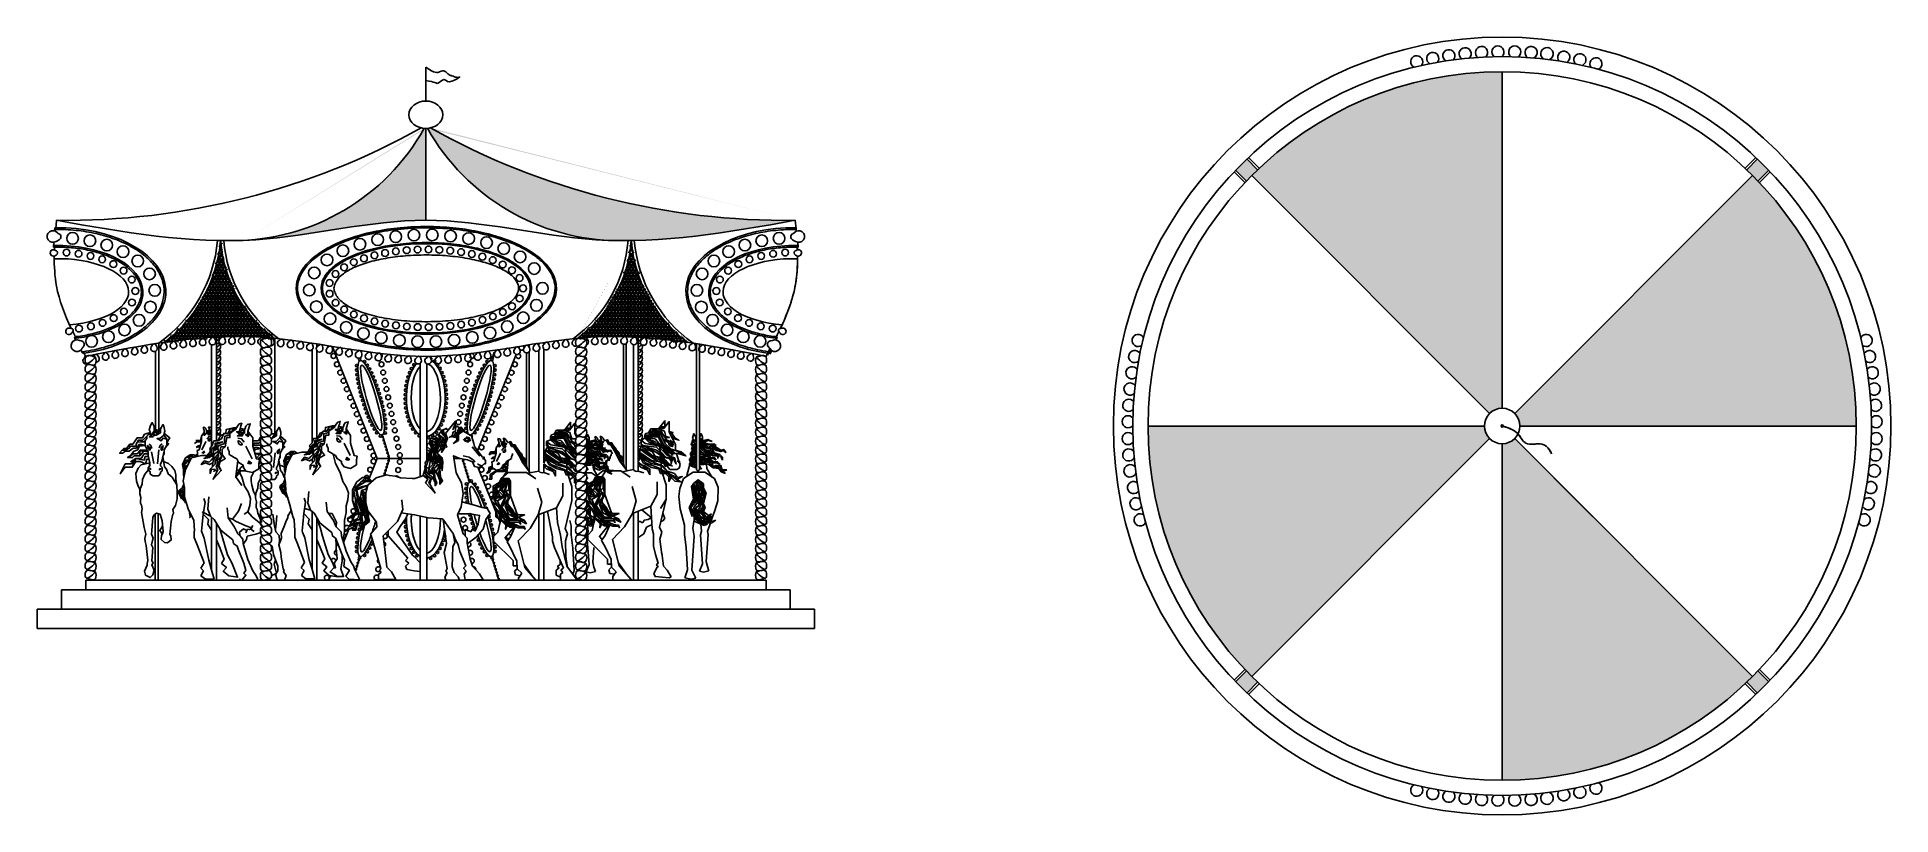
# Model space of a CAD drawing. Header units: centimetres. Extents: x -76 to 1832, y -219 to 581.
import ezdxf

# ---------------------------------------------------------------- set-up
doc = ezdxf.new("R2010")
doc.units = ezdxf.units.CM
doc.header["$MEASUREMENT"] = 0
for name, color, linetype in [('Acoperis', 7, 'Continuous'), ('Cai', 7, 'Continuous'), ('Decoratiuni carusel', 7, 'Continuous'), ('Stuctura carusel', 7, 'Continuous')]:
    doc.layers.add(name, color=color, linetype=linetype)
doc.layers.get('0').off()
pattern_1 = [(59.99999999999999, (-64.87666383956093, -77.47451919152809), (-1.687499996732936, 2.92283573588624), [1.6875, -1.6875]), (120, (-64.87666383956093, -77.47451919152809), (-3.374999996732936, 1.886240913462345e-09), [1.6875, -1.6875]), (0, (-65.72041383956093, -76.0131013245281), (1.6875, 2.922835734), [1.6875, -1.6875])]

# ---------------------------------------------------------------- blocks, each defined once
blk = doc.blocks.new('*U1')
for points in [[(1.000000000000012, 1.537658889105842e-14), (2.722306036335885e-14, -8.166918109007601e-15), (1.002998870258245, -0.4133293874694555), (0.9928415768523551, 0.9866337653994773), (-8.166918109007654e-14, 2.450075432702281e-14)], [(0.9928415768523007, 0.9866337653994937), (2.00818971618855, 4.984901380566953e-14), (1.002998870258245, -0.4133293874694555), (0.9928415768523007, 0.9866337653994937), (2.00818971618855, 4.984901380566953e-14), (1.00299887025819, -0.4133293874694392)]]:
    blk.add_lwpolyline(points)
blk = doc.blocks.new('*U2')
at = {"layer": 'Decoratiuni carusel', "color": 0, "linetype": 'ByBlock', "lineweight": -2, "transparency": 16777216, "rotation": 106.6992442339935}
for p in [(250.0925272456585, 270.5175797240091), (251.0828691342203, 267.21644009547), (252.073211022782, 263.9153004669308), (253.0635529113438, 260.6141608383917), (254.0538947999055, 257.3130212098525), (255.0442366884672, 254.0118815813134), (256.034578577029, 250.7107419527742)]:
    blk.add_blockref('*U1', p, dxfattribs=at)
blk = doc.blocks.new('cal fata')
for p, q in [((16.77888263904075, 4.006903561277756), (16.77888263904075, 3.979962392325409)), ((16.33358545246593, 3.514819616562717), (16.41873336200009, 3.514819616562717)), ((16.48207509957833, 3.593376027932663), (16.40562817491598, 3.54318936623178)), ((16.41873336200009, 3.514819616562717), (16.48207509957833, 3.593376027932663)), ((16.55630201987502, 3.593376027932663), (16.48207509957833, 3.593376027932663)), ((16.48207509957833, 3.593376027932663), (16.59780177898262, 3.567180205441679)), ((16.59998597682926, 3.659477569889401), (16.55630201987502, 3.593376027932663)), ((16.59780177898262, 3.567180205441679), (16.61453501876538, 3.619780450184464)), ((16.65434103149909, 3.659477569889401), (16.59998597682926, 3.659477569889401)), ((16.61453501876538, 3.619780450184464), (16.6543410314991, 3.619780450184464))]:
    blk.add_line(p, q)
for points in [[(16.68692421246616, 3.960818921979401), (16.60653857037347, 3.935955895027843), (16.5781439983543, 3.88357977809954), (16.499512875841, 3.88357977809954), (16.47115411034085, 3.842119881209657), (16.43764907539146, 3.793136250582767), (16.39689138352514, 3.793136250582767), (16.34887483739666, 3.735209248224312), (16.3139276718376, 3.735209248224312), (16.28771729766506, 3.709013425733326), (16.33576965031256, 3.709013425733326), (16.39907558137177, 3.743936013037473), (16.39907558137177, 3.767926852247371), (16.4885918865992, 3.767926852247371), (16.4885918865992, 3.794122674738356), (16.52135485431596, 3.853036101252399), (16.58251239404756, 3.853036101252399), (16.63643397001617, 3.907042439937527)], [(16.68502646679769, 3.958797658445931), (16.65613060346889, 3.928021060830557), (16.63643397001617, 3.907042439937527), (16.63643397001617, 3.876064201284205), (16.61183793563929, 3.84527207561733), (16.61183793563929, 3.806793564572903), (16.61183793563929, 3.777926917264371), (16.63303539671985, 3.731746492790891), (16.65434103149909, 3.685330402956241), (16.65434103149909, 3.63362473682256), (16.67922581021792, 3.531636496088198), (16.67922581021792, 3.487381549970901), (16.65806415566071, 3.460440381018551), (16.65806415566071, 3.427738305046996), (16.68502646679769, 3.404648092809175), (16.68502646679769, 3.371930488786116), (16.72545203023934, 3.348840276548295), (16.76974469806461, 3.348840276548295), (16.80440541144983, 3.348840276548295), (16.829434170395, 3.37963240221517), (16.829434170395, 3.400797136094648)], [(16.829434170395, 3.400797136094648), (16.85446292933585, 3.420036391617942), (16.85446292933585, 3.441201125497419), (16.85446292933585, 3.441201125497419), (16.85446292933585, 3.464291337733078), (16.829434170395, 3.487381549970901), (16.829434170395, 3.512397240564904), (16.8505958249479, 3.556652186682203), (16.86316391420335, 3.621113009511601), (16.8741028067025, 3.656707185032467), (16.88142524046852, 3.695193460102646), (16.88142524046852, 3.715395454804033), (16.91798369952652, 3.781777873978897), (16.91798369952652, 3.818330906667143), (16.91798369952652, 3.864511331140624), (16.90183495806128, 3.8953034568075), (16.87755813608488, 3.924170104116031), (16.87755813608488, 3.924170104116031), (16.88333193777214, 3.947260316351689), (16.89150925225507, 3.979962392325409), (16.88813896336348, 4.003052604561068), (16.87562458389307, 4.051158507392892), (16.86487902680244, 4.071811737802649), (16.84289742269966, 4.035770208586288), (16.82883379422095, 4.012711169112489), (16.82883379422095, 3.979962392325409), (16.82883379422095, 3.954946701731405), (16.82883379422095, 3.979962392325409), (16.78320795037359, 3.979962392325409), (16.73891528254399, 3.979962392325409), (16.73891528254399, 4.006903561277756), (16.73891528254399, 4.045382072322184), (16.71388652360314, 4.099264410224718), (16.68692421246616, 4.056934942465765), (16.68692421246616, 4.056934942465765), (16.66988030795171, 3.99920164784654), (16.68692421246616, 3.960818921979401)], [(16.73891528254399, 3.979962392325409), (16.70916006268501, 3.935955895027843), (16.67057853513329, 3.935955895027843), (16.72226524977344, 3.8966699253182), (16.67202869927931, 3.8966699253182), (16.77028179589759, 3.920676292579603), (16.80602087229727, 3.979962392325409), (16.82883379422095, 3.954946701731405), (16.77028179589759, 3.920676292579603), (16.70916006268501, 3.935955895027843), (16.80602087229727, 3.979962392325409)], [(16.77888264952227, 3.979962392325409), (16.77888263904075, 4.006903561277756)], [(16.7788826366095, 3.979962392325409), (16.77888263904075, 4.006903561277756)], [(16.88333193777214, 3.947260316351689), (16.9602712021176, 3.88357977809954), (16.91798369952652, 3.818330906667143), (16.94498181718254, 3.800054390323021), (16.89970446999752, 3.748586664391466)], [(16.61183793563929, 3.777926917264371), (16.56067041557261, 3.792360240918637), (16.52790744785585, 3.792360240918637), (16.4885918865992, 3.739572630629813), (16.44383373398548, 3.739572630629813), (16.38815459213429, 3.698112733742089), (16.33576965031256, 3.698112733742089), (16.29208569336264, 3.667553528845605), (16.25277013210599, 3.667553528845605), (16.28771729766506, 3.709013425733326)], [(16.64368821410948, 3.708538447873566), (16.54319683279091, 3.708538447873566), (16.50388127153426, 3.656652836854367), (16.44712793401926, 3.656652836854367), (16.36631261365933, 3.604276719923902), (16.43620694478179, 3.604276719923902), (16.45690745555574, 3.63186646516916), (16.53882843709765, 3.63186646516916), (16.53882843709765, 3.70277337998508), (16.65434103149909, 3.685330402956241)], [(16.61183793563929, 3.777926917264371), (16.53446004140006, 3.765966435774225), (16.50606546938089, 3.713376808138829), (16.44712793401926, 3.691559896107008), (16.4067202738393, 3.630464778389134)], [(16.61183793563929, 3.826032820095117), (16.54974942633513, 3.826032820095117), (16.50497337045757, 3.823579387995377)], [(16.53882843709765, 3.63186646516916), (16.59658473429837, 3.694051891470661)], [(16.67209195722742, 3.796672859336835), (16.69409789256835, 3.774665879471697), (16.70756704264089, 3.733119992245394)], [(16.70196295174641, 3.68801950041823), (16.73429624119591, 3.523748246043262)], [(16.87755813608488, 3.924170104116031), (16.82270254423835, 3.87485301328638), (16.78120278513507, 3.87485301328638), (16.84017612702004, 3.842119881209657), (16.86638650119259, 3.879907393974062), (16.91798369952652, 3.864511331140624)], [(16.80863058105833, 3.716855091623753), (16.78850731564373, 3.515005953178599)], [(16.85435232253607, 3.799120364575503), (16.82746144896263, 3.778347420962351), (16.81399229889008, 3.742580936862981)], [(16.88142524046852, 3.715395454804033), (16.88142524046852, 3.658826764032446), (16.86316391420335, 3.621113009511601)], [(16.6667834208585, 3.582630616455379), (16.63708153371593, 3.582630616455379), (16.61754907591501, 3.517971810971471), (16.54101263494428, 3.550301213713426), (16.48207509957833, 3.550301213713426), (16.4318385490842, 3.468996337269494), (16.36412841580838, 3.468996337269494), (16.33358545246593, 3.468996337269494), (16.26150692349684, 3.377349778678729), (16.33358545246593, 3.514819616562717)], [(16.4318385490842, 3.468996337269494), (16.48207509957833, 3.593376027932663)], [(16.67922581021792, 3.531636496088198), (16.5558723416121, 3.504307125854745), (16.514121936854, 3.457195018304018), (16.48046380608804, 3.380486445034898), (16.48542926582316, 3.323749087737549), (16.48945525164206, 3.270128584667636), (16.51360836684495, 3.202845538518531), (16.53937865917496, 3.158139228874054), (16.53904327622911, 3.093528057584717)], [(16.65806415566071, 3.427738305046996), (16.61130083781064, 3.36972550550503), (16.57678335051449, 3.297162921926845)], [(16.67922581021792, 3.531636496088198), (16.66864498293931, 3.473910965494726)], [(16.69036163858686, 3.434197974375217), (16.69036163858686, 3.450719820924293), (16.67517967322185, 3.450719820924293), (16.69036163858686, 3.434197974375217)], [(16.81691979092241, 3.42593705110068), (16.83501998783899, 3.447971355851388), (16.83501998783899, 3.447971355851388), (16.81691979092241, 3.44797135585139), (16.81691979092241, 3.42593705110068)], [(16.86316391420335, 3.621113009511601), (16.88608008833994, 3.475642343211436), (16.91354369078656, 3.440331554626188), (16.93710438232187, 3.375610636936266), (16.99593449811776, 3.327745226209577), (17.06120978789214, 3.222643803887308), (17.06711786403764, 3.1097238150587), (17.06514850532247, 3.024738790463541), (17.04133716813235, 2.928868601928647), (17.00581709821695, 2.873324762539003), (17.0155206657037, 2.827113281963595), (17.00968420260275, 2.809325899234811), (17.00968420260275, 2.809325899234811)], [(16.87462200127164, 3.548377676361519), (16.94376439543182, 3.521807239633415), (16.99088577850675, 3.478732425413097), (17.03127553542505, 3.420859378334663), (17.04878492472577, 3.360299978385016), (17.04878492472577, 3.294352344645765), (17.06120978789214, 3.222643803887308)], [(16.57678335051449, 3.297162921926845), (16.57205688959636, 3.230485469777733), (16.54104844146763, 3.161835955117927), (16.53904327622911, 3.093528057584717), (16.55096684808585, 3.040235785630671), (16.54896168284733, 2.990359684953375), (16.54799490675142, 2.962774101874436), (16.56289041994258, 2.934334475975767), (16.57008753088119, 2.881383821148316)], [(16.57008753088119, 2.881383821148316), (16.56033275998522, 2.827937539387078), (16.59952714355399, 2.616484106789909)], [(16.72401060369768, 2.758537199105532), (16.71457580588387, 2.641779134709171), (16.70875319393383, 2.56972280510525), (16.70521888551164, 2.525984823804766), (16.72765335440571, 2.46729959132448), (16.71784197872702, 2.433495269060368), (16.70237852910002, 2.374191052440871), (16.72361630075305, 2.33305159020397), (16.70699109242685, 2.14768900304543), (16.72562848606955, 2.119396103865517), (16.70601208943203, 2.09247797622772), (16.74279508218903, 2.014865173746248), (16.72301892998061, 1.9508932050847), (16.6852278045876, 1.909439983835228), (16.61944692629386, 1.943714405602957), (16.60375745093638, 2.000744345938221), (16.64235330207638, 2.086012713790363), (16.63984764670033, 2.11068409941717), (16.65030741427478, 2.14979853735572), (16.62867750506167, 2.362772690293903), (16.61274262677694, 2.421510187357169), (16.60753532759821, 2.464277723515147), (16.62430613922602, 2.522403651324716), (16.59952714355399, 2.616484106789909)], [(17.00539383950252, 2.803920545569855), (16.9814454907107, 2.703700232441264), (16.97214239429382, 2.609523993964589), (16.96342460052117, 2.521272836658099), (16.97871091417695, 2.498315604517162), (16.98150872841551, 2.44354111307588), (16.93062550943728, 2.402414448568761), (16.88483699427869, 2.406937616813709), (16.84161133126567, 2.450015703148753), (16.84460789340359, 2.506608671576728), (16.86053343984637, 2.527333072228566), (16.86894313633214, 2.560315397340503), (16.85239536716477, 2.713757773769977), (16.82506385787472, 2.80395496144984), (16.82506385787472, 2.80395496144984), (16.77360671564342, 2.818752383740306), (16.7345916646993, 2.791361865125709), (16.72401060369768, 2.758537199105532)], [(16.85257066662498, 2.516970871902646), (16.84657843410411, 2.543824234784535), (16.81914373431874, 2.576859802622982), (16.83568572110418, 2.60083165438234), (16.86066925174846, 2.63703658555524)]]:
    blk.add_lwpolyline(points)
for points in [[(16.6451894720518, 3.778843072290115), (16.68232083546182, 3.741746557807893), (16.68232083546182, 3.713376808138829), (16.6451894720518, 3.778843072290115)], [(16.87003137580819, 3.775147684164727), (16.84067741832967, 3.733687787277003), (16.84600519948228, 3.709681420013442), (16.87003137580819, 3.775147684164727)]]:
    blk.add_spline(points, degree=3)
blk = doc.blocks.new('*U70')
at = {"layer": 'Stuctura carusel'}
blk.add_spline([(4.890155846520997, 3.171837450163764), (-5.109844153479003, 3.36220427275515), (-5.109844153479003, -2.654838370779146), (4.890155846521004, 3.171837450163764)], degree=3, dxfattribs=at)
blk.add_open_spline([(2.99149673945282, 3.802644379595876), (3.776825215383369, 3.992881219642186), (5.864492264320589, 3.461800811941998), (6.165551951409327, -6.90718661704949), (0.1429644986048295, -4.91589119629586), (-3.448458855775542, -3.380337410879918)], degree=3, knots=[8.39293314255888, 8.39293314255888, 8.39293314255888, 8.39293314255888, 11.57368355893525, 18.60910482001529, 27.34459647692257, 27.34459647692257, 27.34459647692257, 27.34459647692257], dxfattribs=at)
blk = doc.blocks.new('*U71')
at = {"layer": 'Stuctura carusel', "color": 0, "linetype": 'ByBlock', "lineweight": -2, "transparency": 16777216}
blk.add_blockref('*U70', (0, 0), dxfattribs=at)
blk = doc.blocks.new('*U68')
at = {"layer": 'Stuctura carusel'}
blk.add_blockref('*U71', (-0.01062192069290546, 0.3658363004411171), dxfattribs=at)
blk = doc.blocks.new('*U69')
at = {"layer": 'Stuctura carusel', "color": 0, "linetype": 'ByBlock', "lineweight": -2, "transparency": 16777216}
for p in [(0, 0), (-5.633375276077824e-16, -9.2), (-1.126675055215565e-15, -18.4), (-1.690012582823347e-15, -27.6), (-2.25335011043113e-15, -36.8), (-2.816687638038912e-15, -46), (-3.380025165646695e-15, -55.2), (-3.943362693254477e-15, -64.39999999999999), (-4.506700220862259e-15, -73.6), (-5.070037748470042e-15, -82.8), (-5.633375276077825e-15, -92), (-6.196712803685606e-15, -101.2), (-6.760050331293389e-15, -110.4), (-7.323387858901172e-15, -119.6), (-7.886725386508954e-15, -128.8), (-8.450062914116738e-15, -138), (-9.013400441724519e-15, -147.2), (-9.576737969332301e-15, -156.4), (-1.014007549694008e-14, -165.6), (-1.070341302454787e-14, -174.8), (-1.126675055215565e-14, -184), (-1.183008807976343e-14, -193.2), (-1.239342560737121e-14, -202.4), (-1.2956763134979e-14, -211.6), (-1.352010066258678e-14, -220.8)]:
    blk.add_blockref('*U68', p, dxfattribs=at)
blk = doc.blocks.new('*U74')
at = {"layer": 'Stuctura carusel'}
blk.add_spline([(4.890155846520997, 3.171837450163764), (-5.109844153479003, 3.36220427275515), (-5.109844153479003, -2.654838370779146), (4.890155846521004, 3.171837450163764)], degree=3, dxfattribs=at)
blk.add_open_spline([(2.99149673945282, 3.802644379595876), (3.776825215383369, 3.992881219642186), (5.864492264320589, 3.461800811941998), (6.165551951409327, -6.90718661704949), (0.1429644986048295, -4.91589119629586), (-3.448458855775542, -3.380337410879918)], degree=3, knots=[8.39293314255888, 8.39293314255888, 8.39293314255888, 8.39293314255888, 11.57368355893525, 18.60910482001529, 27.34459647692257, 27.34459647692257, 27.34459647692257, 27.34459647692257], dxfattribs=at)
blk = doc.blocks.new('*U75')
at = {"layer": 'Stuctura carusel', "color": 0, "linetype": 'ByBlock', "lineweight": -2, "transparency": 16777216}
blk.add_blockref('*U74', (0, 0), dxfattribs=at)
blk = doc.blocks.new('*U72')
at = {"layer": 'Stuctura carusel'}
blk.add_blockref('*U75', (-0.01062192069290546, 0.3658363004411171), dxfattribs=at)
blk = doc.blocks.new('*U73')
at = {"layer": 'Stuctura carusel', "color": 0, "linetype": 'ByBlock', "lineweight": -2, "transparency": 16777216}
for p in [(0, 0), (-5.633375276077824e-16, -9.2), (-1.126675055215565e-15, -18.4), (-1.690012582823347e-15, -27.6), (-2.25335011043113e-15, -36.8), (-2.816687638038912e-15, -46), (-3.380025165646695e-15, -55.2), (-3.943362693254477e-15, -64.39999999999999), (-4.506700220862259e-15, -73.6), (-5.070037748470042e-15, -82.8), (-5.633375276077825e-15, -92), (-6.196712803685606e-15, -101.2), (-6.760050331293389e-15, -110.4), (-7.323387858901172e-15, -119.6), (-7.886725386508954e-15, -128.8), (-8.450062914116738e-15, -138), (-9.013400441724519e-15, -147.2), (-9.576737969332301e-15, -156.4), (-1.014007549694008e-14, -165.6), (-1.070341302454787e-14, -174.8), (-1.126675055215565e-14, -184), (-1.183008807976343e-14, -193.2), (-1.239342560737121e-14, -202.4), (-1.2956763134979e-14, -211.6), (-1.352010066258678e-14, -220.8)]:
    blk.add_blockref('*U72', p, dxfattribs=at)
blk = doc.blocks.new('*U78')
at = {"layer": 'Stuctura carusel'}
blk.add_spline([(4.890155846520997, 3.171837450163764), (-5.109844153479003, 3.36220427275515), (-5.109844153479003, -2.654838370779146), (4.890155846521004, 3.171837450163764)], degree=3, dxfattribs=at)
blk.add_open_spline([(2.99149673945282, 3.802644379595876), (3.776825215383369, 3.992881219642186), (5.864492264320589, 3.461800811941998), (6.165551951409327, -6.90718661704949), (0.1429644986048295, -4.91589119629586), (-3.448458855775542, -3.380337410879918)], degree=3, knots=[8.39293314255888, 8.39293314255888, 8.39293314255888, 8.39293314255888, 11.57368355893525, 18.60910482001529, 27.34459647692257, 27.34459647692257, 27.34459647692257, 27.34459647692257], dxfattribs=at)
blk = doc.blocks.new('*U79')
at = {"layer": 'Stuctura carusel', "color": 0, "linetype": 'ByBlock', "lineweight": -2, "transparency": 16777216}
blk.add_blockref('*U78', (0, 0), dxfattribs=at)
blk = doc.blocks.new('*U76')
at = {"layer": 'Stuctura carusel'}
blk.add_blockref('*U79', (-0.01062192069290546, 0.3658363004411171), dxfattribs=at)
blk = doc.blocks.new('*U77')
at = {"layer": 'Stuctura carusel', "color": 0, "linetype": 'ByBlock', "lineweight": -2, "transparency": 16777216}
for p in [(0, 0), (-5.633375276077824e-16, -9.2), (-1.126675055215565e-15, -18.4), (-1.690012582823347e-15, -27.6), (-2.25335011043113e-15, -36.8), (-2.816687638038912e-15, -46), (-3.380025165646695e-15, -55.2), (-3.943362693254477e-15, -64.39999999999999), (-4.506700220862259e-15, -73.6), (-5.070037748470042e-15, -82.8), (-5.633375276077825e-15, -92), (-6.196712803685606e-15, -101.2), (-6.760050331293389e-15, -110.4), (-7.323387858901172e-15, -119.6), (-7.886725386508954e-15, -128.8), (-8.450062914116738e-15, -138), (-9.013400441724519e-15, -147.2), (-9.576737969332301e-15, -156.4), (-1.014007549694008e-14, -165.6), (-1.070341302454787e-14, -174.8), (-1.126675055215565e-14, -184), (-1.183008807976343e-14, -193.2), (-1.239342560737121e-14, -202.4), (-1.2956763134979e-14, -211.6), (-1.352010066258678e-14, -220.8), (-1.408343819019456e-14, -230), (-1.464677571780234e-14, -239.2)]:
    blk.add_blockref('*U76', p, dxfattribs=at)
blk = doc.blocks.new('*U82')
at = {"layer": 'Stuctura carusel'}
blk.add_spline([(4.890155846520997, 3.171837450163764), (-5.109844153479003, 3.36220427275515), (-5.109844153479003, -2.654838370779146), (4.890155846521004, 3.171837450163764)], degree=3, dxfattribs=at)
blk.add_open_spline([(2.99149673945282, 3.802644379595876), (3.776825215383369, 3.992881219642186), (5.864492264320589, 3.461800811941998), (6.165551951409327, -6.90718661704949), (0.1429644986048295, -4.91589119629586), (-3.448458855775542, -3.380337410879918)], degree=3, knots=[8.39293314255888, 8.39293314255888, 8.39293314255888, 8.39293314255888, 11.57368355893525, 18.60910482001529, 27.34459647692257, 27.34459647692257, 27.34459647692257, 27.34459647692257], dxfattribs=at)
blk = doc.blocks.new('*U83')
at = {"layer": 'Stuctura carusel', "color": 0, "linetype": 'ByBlock', "lineweight": -2, "transparency": 16777216}
blk.add_blockref('*U82', (0, 0), dxfattribs=at)
blk = doc.blocks.new('*U81')
at = {"layer": 'Stuctura carusel'}
blk.add_blockref('*U83', (-0.01062192069290546, 0.3658363004411171), dxfattribs=at)
blk = doc.blocks.new('*U80')
at = {"layer": 'Stuctura carusel', "color": 0, "linetype": 'ByBlock', "lineweight": -2, "transparency": 16777216}
for p in [(0, 0), (-5.633375276077824e-16, -9.2), (-1.126675055215565e-15, -18.4), (-1.690012582823347e-15, -27.6), (-2.25335011043113e-15, -36.8), (-2.816687638038912e-15, -46), (-3.380025165646695e-15, -55.2), (-3.943362693254477e-15, -64.39999999999999), (-4.506700220862259e-15, -73.6), (-5.070037748470042e-15, -82.8), (-5.633375276077825e-15, -92), (-6.196712803685606e-15, -101.2), (-6.760050331293389e-15, -110.4), (-7.323387858901172e-15, -119.6), (-7.886725386508954e-15, -128.8), (-8.450062914116738e-15, -138), (-9.013400441724519e-15, -147.2), (-9.576737969332301e-15, -156.4), (-1.014007549694008e-14, -165.6), (-1.070341302454787e-14, -174.8), (-1.126675055215565e-14, -184), (-1.183008807976343e-14, -193.2), (-1.239342560737121e-14, -202.4), (-1.2956763134979e-14, -211.6), (-1.352010066258678e-14, -220.8), (-1.408343819019456e-14, -230), (-1.464677571780234e-14, -239.2)]:
    blk.add_blockref('*U81', p, dxfattribs=at)
blk = doc.blocks.new('*U88')
at = {"layer": 'Acoperis'}
blk.add_circle((0, 0), 6, dxfattribs=at)
blk = doc.blocks.new('*U89')
at = {"layer": 'Acoperis', "color": 0, "linetype": 'ByBlock', "lineweight": -2, "transparency": 16777216, "rotation": 270}
for p in [(293.4998892935853, 375.6389048469204), (312.2676084578849, 377.2191725276437), (331.1009732373175, 377.422231867752), (349.8993171868586, 376.2592098126084), (239.1032177707409, 361.1465789462638), (256.6827568613692, 367.8808745249157), (274.9150131048522, 372.5910550727635), (368.5533053434966, 373.6648941539087), (386.9141892268094, 369.48010723801), (404.7339868903334, 363.4030211373324), (209.6288177711641, 338.4166661899652), (222.8270286197234, 351.7207645794601), (421.5081831814775, 354.8788455408464), (435.9525227575498, 342.8888916371913), (204.5674601703931, 320.6304313080035), (444.4976985380549, 322.5055650690549), (211.8397321676974, 303.562572365033), (438.2960123864619, 305.0530901372941), (225.9098240142454, 291.14929712667), (242.5311843194449, 282.3353466021096), (408.1838691066447, 283.0872333670094), (424.6396952833092, 292.2015144415933), (260.2760938610041, 276.0449738567829), (278.59665272364, 271.688211481497), (297.2291183790508, 268.9444082910453), (316.0183463515525, 267.6430448011197), (334.852688954919, 267.7107192330637), (353.6317168932349, 269.1511375037667), (372.2411670315386, 272.0460807173051), (390.5189028079894, 276.5779107765342)]:
    blk.add_blockref('*U88', p, dxfattribs=at)
blk = doc.blocks.new('*U90')
at = {"layer": 'Acoperis'}
blk.add_circle((0, 0), 3.5, dxfattribs=at)
blk = doc.blocks.new('*U91')
at = {"layer": 'Acoperis', "color": 0, "linetype": 'ByBlock', "lineweight": -2, "transparency": 16777216, "rotation": 270}
for p in [(293.6312750449799, 360.5524075677352), (304.792237484453, 361.7212656078238), (315.9961250383903, 362.3607494204635), (327.2175416049149, 362.4907672392411), (338.433412132324, 362.1152525439513), (349.6199387738921, 361.2227406799548), (360.7493189248308, 359.7846638120945), (240.378511003183, 344.1350349228375), (250.3166674892062, 349.3299558581252), (260.7945650724492, 353.3390813438186), (271.5765890714555, 356.445173016877), (282.5447820993229, 358.8152393772274), (371.7850548616773, 357.7507767879202), (382.6737028776392, 355.0399838137153), (393.3279025142621, 351.5225339544329), (403.5858969378132, 346.9843129908926), (413.0971086333051, 341.0534254557353), (225.430097897312, 327.9551228975219), (231.5437112679406, 337.2544294353032), (420.9357378487638, 333.0863368662814), (424.4976985380549, 322.5055650690549), (225.4676639884314, 316.9478352145135), (231.6244719517668, 307.6755210585902), (413.1880081993074, 304.0273444958888), (421.0002847566943, 312.0193771774401), (240.4757881207618, 300.815683299609), (250.4214111307974, 295.6349010833403), (260.9033036754123, 291.6361551179612), (271.6877026301063, 288.5382764938331), (282.657389751789, 286.1751071899256), (293.7448360378917, 284.4440118731149), (304.9063809508157, 283.2807152410269), (316.1105688675388, 282.6465012448456), (338.547739183332, 282.9023402349765), (349.7338332314296, 283.8002424258052), (360.8624623057154, 285.2441019606428), (371.8970063107141, 287.2844222762999), (382.7837833530386, 290.0026856472178), (393.4349408891456, 293.5292806501665), (403.687581825747, 298.0794728400251), (327.3320440995092, 282.5216353267431)]:
    blk.add_blockref('*U90', p, dxfattribs=at)

msp = doc.modelspace()

# ---------------------------------------------------------------- hatches: boundary and pattern name
at = {"layer": 'Acoperis', "transparency": 33554636}
h = msp.add_hatch(color=256, dxfattribs=at)
h.dxf.hatch_style = 1
h.paths.add_polyline_path([(1419.027586912851, 193.798302210127, -0.1989123673796601), (1431.910491282414, 199.1345759227557), (1431.910491282414, 372.2167677035775), (1431.910491282414, 545.2989594843993, 0.1989123673796578), (1174.252403891152, 438.5734852318266)])
h.paths.add_polyline_path([(1796.29405292625, 180.915397840564, 0.1989123673796585), (1689.568578673676, 438.5734852318268), (1444.793395651977, 193.7983022101271, -0.1989123673796585), (1450.129669364606, 180.915397840564)])
h.paths.add_polyline_path([(1431.910491282414, -183.4681638032714, 0.1989123673796575), (1689.568578673676, -76.74268955069886), (1444.793395651977, 168.0324934710009, -0.1989123673796584), (1431.910491282414, 162.6962197583722)])
h.paths.add_polyline_path([(1419.027586912851, 168.032493471001, -0.1989123673796555), (1413.691313200222, 180.915397840564), (1067.526929638579, 180.915397840564, 0.1989123673796582), (1174.252403891152, -76.74268955069857)])
h = msp.add_hatch(color=256, dxfattribs=at)
h.dxf.hatch_style = 1
edge = h.paths.add_edge_path()
edge.add_ellipse((324.4965610751099, 501.0921137363248), major_axis=(17.48562394572747, 1.536117020570339e-11), ratio=0.8030001443650119, start_angle=264.42921252665826, end_angle=269.9999999999706, ccw=False)
edge.add_arc((126.0451855388608, 596.8922753916376), 225.3056254310552, 272.9420604236112, 330.8415693821793, ccw=False)
edge.add_spline(control_points=[(137.6092399015171, 371.8836144526051), (141.5719922516242, 372.0361299329055), (203.9197283710503, 375.2735367476374), (266.1868432034291, 392.5027719877657), (324.4965599912515, 392.5041444644959), (324.4965610751133, 392.5041444645214)], knot_values=[194.019230104182, 194.019230104182, 194.019230104182, 194.019230104182, 205.9732992404598, 382.1124487785452, 382.1124520526222, 382.1124520526222, 382.1124520526222, 382.1124520526222], degree=3, periodic=0)
edge.add_line((324.4965610751133, 392.5041444645215), (324.4965610751133, 487.0511551835933))
edge = h.paths.add_edge_path()
edge.add_ellipse((324.4965610751099, 501.0921137363248), major_axis=(17.48562394572747, 1.536117020570339e-11), ratio=0.8030001443650119, start_angle=275.5918914623826, end_angle=285.57925872505473, ccw=False)
edge.add_arc((523.6594488177021, 598.0908865506766), 226.5062139208723, 209.3361908235484, 267.5173578113227)
edge.add_spline(control_points=[(466.9274173818587, 375.7533831873287), (477.781645999426, 374.3679150044086), (493.6209334828226, 372.6988391523265), (509.4654500071604, 371.9327437766498), (514.4506346522586, 371.7745810064786)], knot_values=[525.4900659180481, 525.4900659180481, 525.4900659180481, 525.4900659180481, 558.251598316631, 573.2892964715526, 573.2892964715526, 573.2892964715526, 573.2892964715526], degree=3, periodic=0)
edge.add_spline(control_points=[(514.4506346522586, 371.7745810064786), (520.4880198039195, 371.5830355316053), (526.5261086448011, 371.5130071063818), (532.5648341127783, 371.5529150623479)], knot_values=[573.2892964715526, 573.2892964715526, 573.2892964715526, 573.2892964715526, 591.5009339572277, 591.5009339572277, 591.5009339572277, 591.5009339572277], degree=3, periodic=0)
edge.add_spline(control_points=[(532.5648341127783, 371.5529150623479), (533.6344982865286, 371.5599841220312), (534.7041824354012, 371.5705025992365), (535.7738861866751, 371.5844061303944)], knot_values=[591.5009339572277, 591.5009339572277, 591.5009339572277, 591.5009339572277, 594.726835890849, 594.726835890849, 594.726835890849, 594.726835890849], degree=3, periodic=0)
edge.add_spline(control_points=[(535.7738861866751, 371.5844061303944), (535.7740000814259, 371.5844076107475), (535.774113976177, 371.5844090911389), (535.7742278709283, 371.5844105715687)], knot_values=[594.726835890849, 594.726835890849, 594.726835890849, 594.726835890849, 594.7271793628584, 594.7271793628584, 594.7271793628584, 594.7271793628584], degree=3, periodic=0)
edge.add_spline(control_points=[(535.7742278709283, 371.5844105715687), (536.8425876525752, 371.5982973542845), (537.9109669873578, 371.6155606835096), (538.9793655039584, 371.6361364379687)], knot_values=[594.7271793628584, 594.7271793628584, 594.7271793628584, 594.7271793628584, 597.9490282793123, 597.9490282793123, 597.9490282793123, 597.9490282793123], degree=3, periodic=0)
edge.add_spline(control_points=[(538.9793655039584, 371.6361364379687), (546.6393330873246, 371.7836559353392), (554.3002866710586, 372.1014435740083), (561.9620894108332, 372.5658682986407)], knot_values=[597.9490282793123, 597.9490282793123, 597.9490282793123, 597.9490282793123, 621.0483286574729, 621.0483286574729, 621.0483286574729, 621.0483286574729], degree=3, periodic=0)
edge.add_spline(control_points=[(561.9620894108332, 372.5658682986407), (577.8066087987487, 373.5262932539146), (593.6547596671177, 375.1138228707836), (609.505331777034, 377.1194662240863)], knot_values=[621.0483286574729, 621.0483286574729, 621.0483286574729, 621.0483286574729, 668.8174144875034, 668.8174144875034, 668.8174144875034, 668.8174144875034], degree=3, periodic=0)
edge.add_spline(control_points=[(609.505331777034, 377.1194662240863), (625.3625723419045, 379.1259533666391), (641.2222361860198, 381.5509061268198), (657.0831115423615, 384.1850696963158)], knot_values=[668.8174144875034, 668.8174144875034, 668.8174144875034, 668.8174144875034, 716.6065971313806, 716.6065971313806, 716.6065971313806, 716.6065971313806], degree=3, periodic=0)
edge.add_spline(control_points=[(657.0831115423615, 384.1850696963158), (672.9406519091381, 386.8186793929758), (688.7994032787169, 389.6614119287103), (704.6581546482956, 392.5041444644448)], knot_values=[716.6065971313806, 716.6065971313806, 716.6065971313806, 716.6065971313806, 764.3857313749103, 764.3857313749103, 764.3857313749103, 764.3857313749103], degree=3, periodic=0)
edge.add_arc((694.0815394338159, 1139.758753138554), 747.3271859956749, 240.7738185905487, 270.81196664008746, ccw=False)
h = msp.add_hatch(dxfattribs=at)
h.set_pattern_fill('AR-CONC', color=256, scale=2.082191780821916)
h.set_pattern_definition([(49.99999999999999, (-64.87666383956093, -77.47451919152809), (14.93473256922116, -1.30661979689787), [1.561643835616437, -17.17808219178081]), (355, (-64.87666383956093, -77.47451919152809), (-2.889068864270683, 15.66208278389065), [1.24931506849315, -13.74246575342465]), (100.45144446, (-63.63210281051984, -77.58340416248699), (12.04566365787958, 14.35546282564816), [1.327193038904108, -14.59912342794519]), (46.18420000000001, (-64.87666383956093, -73.31013562988426), (22.22201126877793, -3.446428860348989), [2.342465753424656, -25.76712328767121]), (96.63563549, (-63.02483024504038, -73.5973387345418), (19.46145421129899, 20.28301744078514), [1.990790682739725, -21.89869746849313]), (351.1841639899999, (-64.87666383956093, -73.31013562988426), (19.46145419840074, 20.28301743027923), [1.873972602739725, -20.61369865095889]), (21, (-62.79447205873902, -74.35123152029522), (12.428749578357, -8.383297449470064), [1.561643835616437, -17.17808219178081]), (326.0000000000001, (-62.79447205873902, -74.35123152029522), (5.066291842750739, 15.099014636592), [1.24931506849315, -13.74246575342465]), (71.45144474, (-61.75874293435545, -75.0498396364596), (17.49504126889802, 6.715717154324075), [1.327192997260273, -14.59912342794519]), (37.50000000000001, (-64.87666383956093, -77.47451919152809), (0.2531915079764631, 6.931488463336892), [0, -13.57589041095889, 0, -13.95068493150684, 0, -13.7945205479452]), (7.499999999999999, (-64.87666383956093, -77.47451919152809), (5.477612286466652, 8.212408247413522), [0, -7.95397260273972, 0, -13.26356164383561, 0, -5.257534246575339]), (327.5, (-69.5199515107938, -77.47451919152809), (11.11520689016522, -0.4696356854281809), [0, -5.20547945205479, 0, -16.24109589041095, 0, -21.55068493150683]), (317.5, (-71.60214329161572, -77.47451919152809), (12.14305448493735, 2.084377714316751), [0, -6.767123287671228, 0, -10.78575342465753, 0, -15.30410958904108])])
h.paths.add_polyline_path([(1180.336222044425, 444.5169286661992), (1169.367564170234, 455.6356399476359, 0.01092945286798859), (1157.61253177835, 443.8994836935042), (1168.59725470543, 432.7913979668168, -0.01138502169765795)])
h.paths.add_polyline_path([(1706.208450786478, 443.8994836935044, 0.0109294528679884), (1694.453418394594, 455.6356399476359), (1683.484760520404, 444.5169286661992, -0.01138502169765796), (1695.223727859398, 432.7913979668168)])
h.paths.add_polyline_path([(1695.223727859398, -70.96060228568882, -0.01138502169765782), (1683.484760520404, -82.68613298507114), (1694.453418394594, -93.80484426650798, 0.01092945286798851), (1706.208450786478, -82.06868801237636)])
h.paths.add_polyline_path([(1168.59725470543, -70.96060228568882), (1157.61253177835, -82.06868801237636, 0.01092945286798856), (1169.367564170234, -93.80484426650798), (1180.336222044424, -82.68613298507114, -0.01138502169765789)])
at = {"layer": 'Acoperis', "lineweight": 100}
h = msp.add_hatch(dxfattribs=at)
h.set_pattern_fill('TRIANG', color=256, scale=9)
h.set_pattern_definition(pattern_1)
edge = h.paths.add_edge_path()
edge.add_arc((-31.44768805359331, 383.6036067910028), 145.32590938436, 306.57956170722935, 355.2568129590093, ccw=False)
edge.add_spline(control_points=[(55.15761052477489, 266.9025262623975), (72.45449048355715, 269.39080049117), (89.75144881590447, 271.3007803343619), (107.0485359406399, 272.2604408332718)], knot_values=[81.18681642636128, 81.18681642636128, 81.18681642636128, 81.18681642636128, 133.4154438887853, 133.4154438887853, 133.4154438887853, 133.4154438887853], degree=3, periodic=0)
edge.add_spline(control_points=[(107.0485359403991, 272.2604408331974), (107.5018304622955, 272.4004366173695), (108.0388908707688, 272.4149705910494), (108.6319540955832, 272.3456253745488)], knot_values=[3.351950789863709, 3.351950789863709, 3.351950789863709, 3.351950789863709, 5.013660883845958, 5.013660883845958, 5.013660883845958, 5.013660883845958], degree=3, periodic=0)
edge.add_spline(control_points=[(112.6766289395399, 271.2433779911758), (111.2524460187753, 271.7245611577177), (109.8282630980108, 272.2057443242597), (108.6319540955832, 272.3456253745488)], knot_values=[0, 0, 0, 0, 3.351950789863709, 3.351950789863709, 3.351950789863709, 3.351950789863709], degree=3, periodic=0)
edge.add_spline(control_points=[(108.6319540955796, 272.3456253745542), (122.2533996385534, 273.0554122080417), (142.2212747181776, 273.221648559601), (162.1893763937765, 271.715903038972), (168.5358135485048, 271.1088102598073)], knot_values=[135.0091561223456, 135.0091561223456, 135.0091561223456, 135.0091561223456, 176.1391495380854, 195.3018537500974, 195.3018537500974, 195.3018537500974, 195.3018537500974], degree=3, periodic=0)
edge.add_arc((249.6063172175398, 380.9879384775671), 136.5498055035075, 183.9478680548997, 233.5795255412545, ccw=False)
h = msp.add_hatch(dxfattribs=at)
h.set_pattern_fill('TRIANG', color=256, scale=9)
h.set_pattern_definition(pattern_1)
edge = h.paths.add_edge_path()
edge.add_arc((399.5482536411023, 380.9879384775671), 136.5498055035076, 306.4270223589583, 356.05213194510014, ccw=False)
edge.add_spline(control_points=[(480.6312858917588, 271.1180551423924), (480.6925739341972, 271.1239214140659), (480.7538619780205, 271.1297756489322), (480.8151500232342, 271.135617810455)], knot_values=[509.4282979715355, 509.4282979715355, 509.4282979715355, 509.4282979715355, 509.6133637542696, 509.6133637542696, 509.6133637542696, 509.6133637542696], degree=3, periodic=0)
edge.add_spline(control_points=[(480.815150023234, 271.135617810455), (481.1456205366953, 271.2476877090152), (481.5075605806859, 271.3126252695807), (481.8958357959978, 271.338120290808)], knot_values=[6.317926707051229, 6.317926707051229, 6.317926707051229, 6.317926707051229, 7.549682702412381, 7.549682702412381, 7.549682702412381, 7.549682702412381], degree=3, periodic=0)
edge.add_spline(control_points=[(481.8958357959978, 271.338120290808), (482.2066134051691, 271.358526645451), (482.5342626136332, 271.3536641795237), (482.8761506302631, 271.3274760596124)], knot_values=[5.332022461236081, 5.332022461236081, 5.332022461236081, 5.332022461236081, 6.31792670705123, 6.31792670705123, 6.31792670705123, 6.31792670705123], degree=3, periodic=0)
edge.add_line((482.5391063938043, 271.3464095849888), (482.9706305045331, 271.3358428651429))
edge.add_spline(control_points=[(488.9721471875888, 271.8386886691084), (486.9401465991711, 271.682893929599), (484.9081478155834, 271.5120458682504), (482.8761506302628, 271.3274760596124)], knot_values=[511.6878335291966, 511.6878335291966, 511.6878335291966, 511.6878335291966, 517.8236623465311, 517.8236623465311, 517.8236623465311, 517.8236623465311], degree=3, periodic=0)
edge.add_arc((488.7511764490331, 269.9551909599478), 1.896415483924367, 83.30868355019788, 105.73846827404071, ccw=False)
edge.add_spline(control_points=[(488.9721471875888, 271.8386886691084), (492.3505636912402, 272.0977139480087), (495.7289851839091, 272.3151279475972), (499.1074126149319, 272.48481091947)], knot_values=[517.823662346531, 517.823662346531, 517.823662346531, 517.823662346531, 528.0251285558518, 528.0251285558518, 528.0251285558518, 528.0251285558518], degree=3, periodic=0)
edge.add_arc((498.8369375706108, 270.6077826996248), 1.896415483924371, 81.80026477318643, 104.4808200493884, ccw=False)
edge.add_spline(control_points=[(499.1074126149319, 272.48481091947), (499.2371276756918, 272.4913259142289), (502.3759648889729, 272.6472726825575), (505.514807259668, 272.7618154980414), (508.5239388431525, 272.8355351577522)], knot_values=[528.0251285558518, 528.0251285558518, 528.0251285558518, 528.0251285558518, 528.4168148762476, 537.5031298628479, 537.5031298628479, 537.5031298628479, 537.5031298628479], degree=3, periodic=0)
edge.add_arc((508.9337119276866, 270.9839202661348), 1.896415483924388, 80.21680156055089, 102.47876091244768, ccw=False)
edge.add_spline(control_points=[(509.2559518486425, 272.8527576376072), (512.3968545501559, 272.9236098080657), (515.5377621278377, 272.9553158784528), (518.6786743036233, 272.9501081630774)], knot_values=[538.2399205008427, 538.2399205008427, 538.2399205008427, 538.2399205008427, 547.724126690304, 547.724126690304, 547.724126690304, 547.724126690304], degree=3, periodic=0)
edge.add_arc((519.0398984982814, 271.0884130299094), 1.896415483924357, 78.72490289226022, 100.98064306493842, ccw=False)
edge.add_spline(control_points=[(519.4106854903819, 272.9482271857214), (522.2001164548728, 272.9385206703579), (524.9895510289144, 272.8998365196786), (527.7789890177354, 272.8337383655786)], knot_values=[548.4609131025884, 548.4609131025884, 548.4609131025884, 548.4609131025884, 556.8837950345232, 556.8837950345232, 556.8837950345232, 556.8837950345232], degree=3, periodic=0)
edge.add_spline(control_points=[(527.7789890177354, 272.8337383655786), (528.1303555499549, 272.8254124306464), (528.4817221363558, 272.8166515251929), (528.8330887765487, 272.8074587743298)], knot_values=[556.8837950345232, 556.8837950345232, 556.8837950345232, 556.8837950345232, 557.9447681866703, 557.9447681866703, 557.9447681866703, 557.9447681866703], degree=3, periodic=0)
edge.add_arc((529.1486087633959, 270.9374751312014), 1.896415483924393, 77.32789603394639, 99.57723862121622, ccw=False)
edge.add_spline(control_points=[(529.5646277272851, 272.7876967150629), (532.37662931548, 272.7093418246319), (535.1886343316826, 272.6034667338482), (538.000642576357, 272.4716733242476)], knot_values=[558.6810770403232, 558.6810770403232, 558.6810770403232, 558.6810770403232, 567.1720867584366, 567.1720867584366, 567.1720867584366, 567.1720867584366], degree=3, periodic=0)
edge.add_spline(control_points=[(538.000642576357, 272.4716733242476), (538.3275352646883, 272.4563524936454), (538.6544279966485, 272.4406814082704), (538.9813207719241, 272.4246625846188)], knot_values=[567.1720867584366, 567.1720867584366, 567.1720867584366, 567.1720867584366, 568.1591567638883, 568.1591567638883, 568.1591567638883, 568.1591567638883], degree=3, periodic=0)
edge.add_arc((539.2541224248956, 270.5479710953741), 1.896415483924367, 76.02792284923379, 98.27076069049212, ccw=False)
edge.add_spline(control_points=[(539.7120100423435, 272.3882783027414), (540.8082204064808, 272.3328273672818), (541.9044312550933, 272.2734870423187), (543.0006425763602, 272.2103522268736)], knot_values=[568.8946083100913, 568.8946083100913, 568.8946083100913, 568.8946083100913, 572.2046727681168, 572.2046727681168, 572.2046727681168, 572.2046727681168], degree=3, periodic=0)
edge.add_spline(control_points=[(543.0006425763602, 272.2103522268736), (543.832845182543, 272.1624226379932), (544.6650480611297, 272.1123061787202), (545.4972512069484, 272.0600443698917)], knot_values=[572.2046727681168, 572.2046727681168, 572.2046727681168, 572.2046727681168, 574.7175498157818, 574.7175498157818, 574.7175498157818, 574.7175498157818], degree=3, periodic=0)
edge.add_spline(control_points=[(545.4972512069484, 272.0600443698917), (546.7044121441731, 271.9842354589982), (547.9115736436873, 271.9039124633857), (549.1187356897052, 271.8192021113402)], knot_values=[574.7175498157818, 574.7175498157818, 574.7175498157818, 574.7175498157818, 578.3626297788072, 578.3626297788072, 578.3626297788072, 578.3626297788072], degree=3, periodic=0)
edge.add_arc((549.3519016582576, 269.9371751936856), 1.896415483924368, 74.82615188435938, 97.06243752256353, ccw=False)
edge.add_spline(control_points=[(549.8482859129055, 271.7674741745757), (552.9794714845364, 271.5431773755398), (556.1106607116517, 271.2895341825347), (559.2418533187694, 271.0087561774693)], knot_values=[579.096932923201, 579.096932923201, 579.096932923201, 579.096932923201, 588.55168653276, 588.55168653276, 588.55168653276, 588.55168653276], degree=3, periodic=0)
edge.add_arc((559.4385251848901, 269.1225664031507), 1.896415483924342, 73.72295170554747, 95.95268569662431, ccw=False)
edge.add_spline(control_points=[(559.9700566981143, 270.9429690888544), (563.0961202053919, 270.6584641671224), (566.2221870603207, 270.3470841504213), (569.3482569887703, 270.0110297692005)], knot_values=[589.2846322841405, 589.2846322841405, 589.2846322841405, 589.2846322841405, 598.7238968094159, 598.7238968094159, 598.7238968094159, 598.7238968094159], degree=3, periodic=0)
edge.add_arc((569.5116042829984, 268.1216623223719), 1.896415483924385, 72.71806150905661, 94.94128121723452, ccw=False)
edge.add_spline(control_points=[(570.0749798029073, 269.9324631704044), (573.1954809217709, 269.5932034338343), (576.3159850820471, 269.2295271009304), (579.4364920110678, 268.8436231608799)], knot_values=[599.4553507345012, 599.4553507345012, 599.4553507345012, 599.4553507345012, 608.8777986367538, 608.8777986367538, 608.8777986367538, 608.8777986367538], degree=3, periodic=0)
edge.add_arc((579.5696879280733, 266.951891008662), 1.896415483924338, 71.81075123245762, 94.02752053476468, ccw=False)
edge.add_spline(control_points=[(580.1616666440628, 268.7535438296804), (583.2764283053058, 268.3649262454931), (586.3911927040626, 267.9543317753667), (589.505959569169, 267.5239373391813)], knot_values=[609.6076928373236, 609.6076928373236, 609.6076928373236, 609.6076928373236, 619.012791473414, 619.012791473414, 619.012791473414, 619.012791473414], degree=3, periodic=0)
edge.add_arc((589.6121629147482, 265.6304979984428), 1.896415483924356, 70.99996630656688, 93.21036644844668, ccw=False)
edge.add_spline(control_points=[(590.2295764583853, 267.4235937024705), (591.4561526612026, 267.2529045529276), (592.6827292432293, 267.0791710935575), (593.9093061879062, 266.9025262623941)], knot_values=[619.7411164809698, 619.7411164809698, 619.7411164809698, 619.7411164809698, 623.4447865349595, 623.4447865349595, 623.4447865349595, 623.4447865349595], degree=3, periodic=0)
edge.add_arc((680.8909948508335, 383.6914002873856), 145.6209300158426, 184.7682178206148, 233.3220999846327, ccw=False)

# ---------------------------------------------------------------- linework, layer by layer
at = {"layer": 'Acoperis'}
for p, q in [((324.4965610750976, 550.1330722890563), (324.4965610750976, 515.1330722890563)), ((324.4965610750976, 544.5534524877913), (324.4965610750976, 523.4504308987772)), ((1431.910491282414, 199.1345759227557), (1431.910491282414, 545.2989594843993)), ((324.4965610751133, 392.5041444644448), (324.4965610751133, 487.0511551835933)), ((1156.248724038837, 442.3173626436809), (1167.248150655526, 431.1944080991126)), ((1157.729254157982, 443.7814504752082), (1168.728680774671, 432.65849593064)), ((1169.329456581333, 455.6742688558835), (1180.310787307018, 444.5427113558392)), ((1170.811756781002, 457.1365645613359), (1181.793087506687, 446.0050070612916)), ((1693.009225783826, 457.1365645613359), (1682.027895058141, 446.0050070612916)), ((1694.491525983495, 455.6742688558835), (1683.51019525781, 444.5427113558392)), ((1694.491525983495, 455.6742688558835), (1683.51019525781, 444.5427113558392)), ((1706.091728406846, 443.7814504752082), (1695.092301790157, 432.65849593064)), ((1706.091728406846, 443.7814504752082), (1695.092301790157, 432.65849593064)), ((1707.572258525991, 442.3173626436809), (1696.572831909302, 431.1944080991126)), ((1419.027586912851, 193.798302210127), (1174.252403891152, 438.5734852318266)), ((1174.252403891152, 438.5734852318266), (1419.027586912851, 193.798302210127)), ((1444.793395651977, 193.798302210127), (1689.568578673676, 438.5734852318266)), ((1689.568578673676, 438.5734852318266), (1444.793395651977, 193.798302210127)), ((-57.49222872467308, 381.5736456692669), (-57.30302440378023, 384.8224764836759)), ((-56.29241066411853, 383.020338203885), (-57.40797672935858, 383.020338203885)), ((-56.14958338439104, 384.822476483676), (-57.30302440378023, 384.822476483676)), ((-58.46524213006259, 364.8660148955864), (-58.17256188234281, 369.8916327201361)), ((-57.50350659344752, 364.8660148955864), (-58.46524213006259, 364.8660148955864)), ((-57.43508036893046, 366.5333692453273), (-58.36813930586156, 366.5333692453273)), ((701.9667906132095, 378.5656425684056), (703.6267989833829, 379.7491819132359)), ((706.4282025191571, 366.5333692453273), (707.3612614560882, 366.5333692453273)), ((706.4966287436741, 364.8660148955864), (707.4583642802893, 364.8660148955864)), ((707.4583642802893, 364.8660148955864), (707.1656840325695, 369.8916327201361)), ((1431.910491282414, 199.1345759227557), (1431.910491282414, 372.2167677035775)), ((-36.7273151431792, 271.0973813889274), (-35.82630870910299, 269.4319577434804)), ((-30.01976798864428, 268.5749738395566), (-32.01562070164947, 268.9908645917947)), ((62.69626845695315, 266.2818573120217), (63.38502186008304, 267.2031103525988)), ((67.77286727574352, 265.4045619913096), (66.79502228042928, 267.236028551266)), ((72.7466122901022, 267.5550603723485), (73.44917730416823, 268.4658242364242)), ((77.80940692524413, 266.6013239679551), (76.8592864330976, 268.4473254970723)), ((82.81277270946404, 268.6712515948327), (83.53051145107088, 269.570106151417)), ((87.85886235892043, 267.632751765109), (86.93983088777595, 269.4944262130579)), ((92.89388269162512, 269.6131406258777), (93.6281061016025, 270.4985808549936)), ((97.91992373985974, 268.4815868144539), (97.03544532742535, 270.3599234544196)), ((102.9882065391899, 270.3632800645889), (103.7401584129047, 271.2337148954134)), ((107.9903754716689, 269.1304748822388), (107.1440033383356, 271.0262873220695)), ((113.0930207185492, 270.9041681662722), (113.8638591214113, 271.7579225640756)), ((118.0669846908491, 269.5620858107702), (117.2623435896519, 271.4759832200803)), ((123.2046117307997, 271.2183925930564), (123.995388251132, 272.0537134355994)), ((128.145509869088, 269.7592736007369), (127.386270585694, 271.6916313071804)), ((133.3180480008987, 271.2888008975622), (134.1296848845466, 272.103867756291)), ((138.2204879758031, 269.7052653156612), (137.5103321897702, 271.6561956974699)), ((143.4272164730995, 271.0987238529071), (144.2604828937675, 271.8916648893548)), ((148.2852897347186, 269.3838982549443), (147.6278658589663, 271.3532241402895)), ((153.5264236798189, 270.6321278382005), (154.3811617699954, 271.4018753372526)), ((157.8020984803676, 270.541777911295), (157.7324797103739, 270.7711182230937)), ((164.4557575234562, 270.6172499737914), (164.4882390741319, 270.6451106864266)), ((168.3782483415037, 267.9329544410398), (167.8233433711864, 269.9335871082271)), ((173.6903634824409, 268.9273009916529), (174.5785856048681, 269.658156569949)), ((178.412285887047, 266.8669729955402), (177.8984328876344, 268.8785409635926)), ((183.7509311619939, 267.7626130210974), (184.6513168653935, 268.4784300369676)), ((188.4375420846113, 265.6231783512159), (187.9575857511253, 267.64310223915)), ((193.7978313225313, 266.4388667285888), (194.7076042808379, 267.1427144247772)), ((456.1691963211845, 266.5550138635332), (456.8543587735317, 267.4789407161516)), ((461.2491713257123, 265.6974845054), (460.2642052385108, 267.5251311895715)), ((466.214370276894, 267.8691175571756), (466.9133347140485, 268.782647595373)), ((471.2808901997379, 266.9353732034506), (470.3234902964405, 268.7776098929848)), ((476.2733853657701, 269.020705274186), (476.9892731450275, 269.9210347153383)), ((486.7631904512796, 270.4728541596126), (487.0828937701302, 270.8569806199799)), ((491.3710428704848, 268.8321989298323), (490.4899756758144, 270.7121380760748)), ((496.4341038875379, 270.6881481299667), (497.1927364816088, 271.5527665442448)), ((501.4266309521573, 269.4168589591918), (500.5948831267964, 271.3191329011116)), ((506.5340274577275, 271.1308309721455), (507.3163250723655, 271.9740977491664)), ((511.4894137399172, 269.7217002326562), (510.7106921916893, 271.6462893694398)), ((516.6448750847485, 271.2980106432847), (517.4489515885608, 272.1205368684669)), ((521.5617273845804, 269.7598084107013), (520.8335882870733, 271.7040985253142)), ((526.7594370899606, 271.2056672745566), (527.5834171968924, 272.0082538421469)), ((531.63714186047, 269.5475059981916), (530.956839499844, 271.5090460291945)), ((536.8716866552912, 270.8705669952446), (537.7137516575945, 271.6541580537641)), ((541.7103171036264, 269.1016243644247), (541.0749150014872, 271.0781654754813)), ((546.9767983794976, 270.3099388267387), (547.8352000642757, 271.0755986485041)), ((551.7770504185214, 268.4393552256842), (551.1834697960081, 270.4288558262562)), ((557.0710868546344, 269.5412596838939), (557.9441563696199, 270.2901508890087)), ((561.8342101984745, 267.5780585586772), (561.2792723568926, 269.5786821082438)), ((567.1519252284484, 268.5820785149863), (568.0380775569104, 269.3154423168316)), ((571.8796536352239, 266.5351083739108), (571.3601156687391, 268.5452155592322)), ((577.2176513119181, 267.4498790277636), (578.1153860833109, 268.1690178845416)), ((581.9121349849545, 265.3277749562624), (581.4247187536131, 267.3459117238093)), ((679.012890138871, 268.5749738395566), (681.0087428518761, 268.9908645917947)), ((685.7204372934059, 271.0973813889274), (684.8194308593297, 269.4319577434804)), ((1419.027586912851, 193.7983022101271), (1336.259806350907, 276.5660827720708)), ((1336.259806350907, 276.5660827720708), (1419.027586912851, 193.7983022101271)), ((-30.3478499174969, 259.3055541273924), (-28.64879187333833, 256.1650089162699)), ((-27.20828958042287, 250.4832160282986), (-26.57894172833574, 251.4460294557958)), ((-17.2429680169402, 252.4336832003451), (-16.61288443347347, 253.3960153119061)), ((-12.12161129780981, 251.8740333079078), (-13.21154301121969, 253.6410928584615)), ((-7.277765614718614, 254.3715224028099), (-6.645474862125266, 255.3324057564385)), ((-2.157706943551341, 253.8001189984694), (-3.243579876170958, 255.5696756009277)), ((2.690228492478473, 256.2814615234981), (3.326197653431755, 257.2399142565068)), ((7.808059370450864, 255.6904371998367), (6.728977101494838, 257.4641429397847)), ((12.66380489369008, 258.1481344836553), (13.30492295724325, 259.1031507367534)), ((17.77838093771845, 257.5295760494405), (16.70885986119332, 259.3090634087574)), ((22.64556977564469, 259.9560274032364), (23.29330531479529, 260.9065678213234)), ((27.7557263436754, 259.3019612774512), (26.69859025718057, 261.0888339337225)), ((32.63787738078589, 261.6894300268381), (33.29369497361893, 262.6344124076401)), ((37.74227069035921, 260.9918115151353), (36.70041035404779, 262.7876337877227)), ((42.64275795314615, 263.3323946040268), (43.30811493173515, 264.2706848076091)), ((47.73982219121952, 262.5831024049211), (46.71620769303447, 264.3893869766886)), ((52.66184030398239, 264.8687047617806), (53.33818203519559, 265.7991080494549)), ((57.74974346772887, 264.0595422051668), (56.74743476204118, 265.8777357739605)), ((198.455740493134, 264.2376432494522), (198.0025376620891, 266.2637374696287)), ((203.8336895869645, 264.9920891251085), (204.7502388004761, 265.6870898116598)), ((208.4700544701855, 262.7458426301034), (208.0365019253127, 264.7762324414289)), ((213.8623852678144, 263.4576801247691), (214.7832246217192, 264.1469865148424)), ((218.4847384285447, 261.1827397070497), (218.0637789537359, 263.215777757768)), ((223.8886797801804, 261.8705463277283), (224.8114045421289, 262.5573268085101)), ((228.5047817025192, 259.5829480917465), (228.0893948214427, 261.6171320397044)), ((233.9178695855723, 260.2652960646793), (234.8401113369548, 260.9527250189011)), ((238.5355784686545, 257.9809433515917), (238.1187617302747, 260.014834794542)), ((243.955454202555, 258.6764701699068), (244.8748351748127, 259.3677205174265)), ((248.5826034088236, 256.411300668608), (248.1573495888932, 258.4434448031944)), ((254.0067742803368, 257.138790672593), (254.9208618590836, 257.8370258145591)), ((258.6510477402097, 254.9089416470742), (258.2103231476728, 256.9377867443236)), ((264.076791247929, 255.6873774967117), (264.9830533582432, 256.3957399763112)), ((268.745587549196, 253.5093408248529), (268.2823163737039, 255.5331566299739)), ((274.1695649838192, 254.3579761335302), (275.0653276487116, 255.0795699689255)), ((278.8698406193145, 252.2487318145721), (278.3769012851199, 254.2655266499244)), ((278.9029877132429, 250.4719950158699), (279.0009058874373, 251.1199213309437)), ((284.2879542759766, 253.187086807639), (285.1703630222485, 253.9249507650177)), ((289.0260385462608, 251.1642027045888), (288.4962778202019, 253.1716399186071)), ((294.4331587456658, 252.2120216773332), (295.2991466320511, 252.9690906277792)), ((299.2145345540698, 250.2937026148474), (298.6408062016879, 252.2890187233307)), ((304.604243437933, 251.4708306635803), (305.4505095815633, 252.2498826703429)), ((309.4332924598509, 249.6758966284136), (308.8085272655743, 251.6558256794455)), ((314.797636649792, 251.0020570190651), (315.6206403769439, 251.8056447741919)), ((318.9946671149073, 251.3105386784167), (318.4965578235277, 252.1085559682675)), ((319.6773537790389, 249.3498271969089), (318.9946671149073, 251.3105386784167)), ((325.0063400163145, 250.8445065806124), (325.802460972031, 251.6747353677335)), ((329.9377724277942, 249.3537091370627), (329.1909497961308, 251.2908995128222)), ((335.2122852339129, 251.0239131520533), (335.981896665252, 251.8787737604848)), ((340.1881715976511, 249.6889758719346), (339.3807825544875, 251.6017156681638)), ((345.4019781440507, 251.5126551634176), (346.147585596891, 252.3885306918831)), ((350.4129725815878, 250.3162282355782), (349.5528478355452, 252.2058408986245)), ((355.568927402191, 252.271983639118), (356.2933005959786, 253.1655002261032)), ((360.6071908821876, 251.1961566303382), (359.7019663612695, 253.0645835520636)), ((365.7097581501475, 253.2632225790514), (366.4158532219171, 254.1712524049482)), ((370.7688124830814, 252.2898408948653), (369.8258648517722, 254.1395166393427)), ((375.8237061126049, 254.4482139554147), (376.5146042565735, 255.3678596316163)), ((380.8982469652775, 253.5590920395648), (379.9246721225012, 255.3928321030998)), ((385.9121143383752, 255.789550615063), (386.5909761398264, 256.71811675144)), ((390.9978049596711, 254.9665964540371), (390.0004295155825, 256.787500849833)), ((395.9779582238924, 257.2506407051383), (396.647991610236, 258.1855972155068)), ((401.0712178609762, 256.4759091929739), (400.0566345495026, 258.2872819594632)), ((406.0254103203376, 258.7956460165311), (406.6898493857139, 259.734586453139)), ((411.1232048866893, 258.0513388178816), (410.0978244332619, 259.8566214884983)), ((416.0594452259015, 260.3893316889249), (416.7215369651471, 261.3299288098638)), ((421.1590829952669, 259.6577599098432), (420.1291965668241, 261.4604757886241)), ((426.0854776770613, 261.9968588686791), (426.7484736675974, 262.9368188314588)), ((431.1844095471893, 261.2603831864732), (430.1562572384855, 263.0640886572215)), ((436.1090228230076, 263.58354687895), (436.776172962855, 264.5205629439121)), ((441.2046448006576, 262.824508469133), (440.1844864970274, 264.6327472892655)), ((445.9084623431655, 265.9988754961092), (445.9084623431655, 266.7527158383637)), ((446.1353462746884, 265.1146252676879), (446.8098917114228, 266.0463316961709)), ((451.2248010940969, 264.3152803559719), (450.2189863960425, 266.1315367773721)), ((587.2674674700056, 266.1619785552903), (588.1753668237136, 266.8682413807542)), ((591.9312096863102, 263.9731406931942), (591.472624348765, 265.9980234264131)), ((597.301339121017, 264.7354594497161), (598.2180632812746, 265.4302293606189)), ((601.937138334459, 262.4880457585284), (601.5040969813374, 264.5185446582046)), ((607.319895316021, 263.1871288208213), (608.2441764489798, 263.8718132754075)), ((611.9307933138832, 260.8890595659908), (611.5200243773501, 262.9241810552094)), ((617.3243336705343, 261.5335023071625), (618.2549684964707, 262.209525410207)), ((621.9135698484116, 259.1924739112757), (621.5218240172167, 261.2313426659632)), ((627.3163309193692, 259.7908077369385), (628.2521724559183, 260.4596044426459)), ((631.8873023657072, 257.4143139575548), (631.5113557328278, 259.4561549710342)), ((637.297959568322, 257.9750048815993), (638.2379082917006, 258.6380168064653)), ((641.8541863925195, 255.5703635833702), (641.4908405257675, 257.614484513309)), ((647.2716105068059, 256.101817932955), (648.2146051411535, 256.7604904879376)), ((651.816705677699, 253.6762020247346), (651.4627852492949, 255.7219759431962)), ((657.2399209959289, 254.1867777751516), (658.1849290777617, 254.8425583332397)), ((661.7775638560989, 251.7472491485038), (661.4299124078315, 253.7940977177969)), ((667.8562925528703, 252.6952696919278), (668.1517154408546, 252.8996083554744)), ((676.4045957474283, 263.1225334078962), (678.6134916253799, 260.1794450107305)), ((325.4965578235278, 244.8878765204558), (326.7328319040775, 244.6129982346652)), ((1445.103689204001, 193.4803482420754), (1445.103689204001, 193.4803482420755)), ((1413.691313200222, 180.915397840564), (1067.526929638579, 180.915397840564)), ((1413.691313200222, 180.915397840564), (1067.526929638579, 180.915397840564)), ((1240.6091214194, 180.915397840564), (1413.691313200222, 180.915397840564)), ((1240.6091214194, 180.915397840564), (1413.691313200222, 180.915397840564)), ((1450.129669364606, 180.915397840564), (1796.29405292625, 180.915397840564)), ((1450.129669364606, 180.915397840564), (1623.211861145428, 180.915397840564)), ((1174.252403891152, -76.74268955069863), (1419.027586912851, 168.032493471001)), ((1431.910491282414, 162.6962197583722), (1431.910491282414, -183.4681638032714)), ((1525.228232679006, 87.59765644397203), (1444.793395651977, 168.032493471001)), ((1444.793395651977, 168.0324934710007), (1689.568578673676, -76.74268955069874)), ((1444.793395651977, 168.0324934710009), (1525.228232679006, 87.59765644397203)), ((1689.568578673676, -76.74268955069863), (1444.793395651977, 168.032493471001)), ((1431.910491282414, -183.4681638032714), (1431.910491282414, -1.276382981353663)), ((1156.248724038837, -80.48656696255296), (1167.248150655526, -69.36361241798465)), ((1157.729254157982, -81.95065479408026), (1168.728680774671, -70.82770024951196)), ((1706.091728406846, -81.95065479408026), (1695.092301790157, -70.82770024951196)), ((1707.572258525991, -80.48656696255296), (1696.572831909302, -69.36361241798465)), ((1169.329456581333, -93.84347317475556), (1180.310787307018, -82.71191567471112)), ((1170.811756781002, -95.305768880208), (1181.793087506687, -84.17421138016357)), ((1693.009225783826, -95.305768880208), (1682.027895058141, -84.17421138016357)), ((1694.491525983495, -93.84347317475556), (1683.51019525781, -82.71191567471112))]:
    msp.add_line(p, q, dxfattribs=at)
at = {"layer": 'Acoperis', "lineweight": 100}
for p, q in [((676.1786468328977, 255.66352155883), (677.2285260699674, 255.4009010845976)), ((677.0763244870528, 257.3525419401938), (678.1526296674284, 257.1090176127911)), ((679.3409720677237, 259.3055541273923), (677.2285260699674, 255.4009010845976))]:
    msp.add_line(p, q, dxfattribs=at)
at = {"layer": 'Acoperis'}
for centre, radius in [((1431.910491282414, 180.915397840564), 400), ((1431.910491282414, 180.915397840564), 379.9999999999997), ((1431.910491282414, 180.915397840564), 379.9999999999997), ((1431.910491282414, 180.9153978405641), 379.9999999999998), ((1431.910491282414, 180.9153978405641), 379.9999999999998), ((1431.910491282414, 180.915397840564), 364.3835616438354), ((1431.910491282414, 180.915397840564), 364.3835616438354), ((1431.910491282414, 180.915397840564), 364.3835616438354), ((-45.22906869467712, 359.3055744556596), 3.5), ((-38.98339676092345, 373.9113959258873), 5.999999999999998), ((-21.16223917324849, 371.440624686942), 5.999999999999998), ((-3.734003891967447, 366.9839836238088), 5.999999999999998), ((12.93158411037532, 360.2282569808695), 5.999999999999998), ((636.0615380398514, 360.2282569808695), 5.999999999999998), ((652.7271260421941, 366.9839836238088), 5.999999999999998), ((670.1553613234752, 371.440624686942), 5.999999999999998), ((687.9765189111502, 373.9113959258873), 5.999999999999998), ((694.2221908449038, 359.3055744556596), 3.5), ((-32.79262321622544, 358.0816210084639), 3.5), ((-20.5069602657051, 355.7998676840936), 3.5), ((-8.504839674412864, 352.3285317950724), 3.5), ((2.985886346207742, 347.4331665750472), 3.5), ((13.50013725787378, 340.7116223262577), 3.5), ((28.11786690059424, 350.627898661298), 5.999999999999998), ((40.19188574040535, 337.3921158065017), 5.999999999999998), ((608.8012364098213, 337.3921158065017), 5.999999999999998), ((620.8752552496325, 350.627898661298), 5.999999999999998), ((635.4929848923529, 340.7116223262577), 3.5), ((646.0072358040189, 347.4331665750472), 3.5), ((657.4979618246396, 352.3285317950724), 3.5), ((669.5000824159317, 355.7998676840936), 3.5), ((681.7857453664521, 358.0816210084639), 3.5), ((21.91667346102115, 331.5476515585608), 3.5), ((45.57505053829299, 320.43774022986), 5.999999999999998), ((603.4180716119337, 320.43774022986), 5.999999999999998), ((627.0764486892056, 331.5476515585608), 3.5), ((22.12274434939065, 307.9257283187405), 3.5), ((25.58653717898128, 319.7659618120945), 3.5), ((41.07814923375854, 303.2401329184239), 5.999999999999998), ((607.9149729164682, 303.2401329184239), 5.999999999999998), ((623.4065849712454, 319.7659618120945), 3.5), ((626.870377800836, 307.9257283187405), 3.5), ((-20.12546626725941, 283.4299942409157), 3.5), ((-8.135191928020255, 286.9417478718654), 3.5), ((3.333868775292608, 291.8871655532918), 3.5), ((13.80475700639652, 298.67498856395), 3.5), ((29.45670464634998, 289.6166713207854), 5.999999999999998), ((619.5364175038767, 289.6166713207854), 5.999999999999998), ((635.1883651438302, 298.67498856395), 3.5), ((645.6592533749341, 291.8871655532918), 3.5), ((657.128314078247, 286.9417478718654), 3.5), ((669.1185884174861, 283.4299942409157), 3.5), ((-32.40456388808862, 281.1133633065174), 3.5), ((-19.46007417319399, 268.0389950230234), 5.999999999999998), ((-2.085958297708274, 272.7006607800668), 5.999999999999998), ((14.47670289671972, 279.7024799506391), 5.999999999999998), ((634.5164192535069, 279.7024799506391), 5.999999999999998), ((651.079080447935, 272.7006607800668), 5.999999999999998), ((668.4531963234207, 268.0389950230234), 5.999999999999998), ((681.3976860383153, 281.1133633065174), 3.5), ((1431.910491282414, 180.915397840564), 18.21917808219177), ((1431.910491282414, 180.915397840564), 1.041095890410958)]:
    msp.add_circle(centre, radius, dxfattribs=at)
for centre, radius, start, end in [((1343.988762014757, 555.5092460262697), 6.246575342465818, 323.0715360189812, 244.0327883800906), ((1360.488515888621, 559.0022701422074), 6.246575342465818, 320.5599402047167, 241.5211925658218), ((1377.125489489001, 561.7688934979968), 6.246575342465817, 318.0483443904325, 239.0095967515541), ((1393.86771897067, 563.8038007085897), 6.246575342465817, 315.5367485761512, 236.4980009372853), ((1410.68303826516, 565.1030822012037), 6.246575342465817, 313.0251527618609, 233.9864051229926), ((1427.539140879929, 565.6642417266104), 6.246575342465817, 310.5135569476021, 231.474809308749), ((1444.857326077962, 565.6642417266104), 6.246575342465817, 308.525190691251, 229.4864430523979), ((1461.713428692731, 565.1030822012038), 6.246575342465686, 296.5435887276496, 226.974847238138), ((1478.007103615487, 563.67622932481), 6.447965058665292, 293.8919248735262, 232.3737418170081), ((1495.270977468891, 560.1615729753511), 6.246575342465662, 300.9904032484459, 221.9516556095675), ((1511.907951069271, 557.6598827282631), 6.246575342465965, 298.4788074341782, 219.4400597952833), ((1528.407704943134, 553.4016992837725), 6.246575342465757, 295.9672116199094, 216.9284639810188), ((-45.08841728359335, 1139.758753138558), 747.3271859956797, 269.2014792190623, 299.2261814094508), ((126.0451855388609, 596.8922753916374), 225.305625431055, 270, 330.8415693821792), ((523.6594488177021, 598.0908865506767), 226.5062139208724, 209.3361908235484, 269.775365386032), ((694.0815394338158, 1139.758753138554), 747.3271859956748, 240.7738185905487, 270.7985207809385), ((-59.15940606229917, 375.8099212028384), 5.999999999999996, 41.03678650553659, 301.9440698125728), ((708.1525282125258, 375.8099212028384), 5.999999999999996, 238.0559301874271, 138.9632134944648), ((-54.36307703966542, 375.4971414136049), 3.368405487760135, 298.0569894898857, 65.63911788265825), ((-34.83687907298203, 384.6341294579988), 145.5933853312173, 305.4963990417212, 354.8787101545775), ((-31.44768805359337, 383.6036067910028), 145.32590938436, 306.5795617072293, 355.256812959009), ((249.6063172175398, 380.9879384775671), 136.5498055035076, 183.9478680549001, 233.8825109653923), ((253.9202421483801, 382.2601755490579), 137.747279977649, 184.3522606096368, 234.1279727618358), ((395.2343287102619, 382.2601755490579), 137.747279977649, 305.8720272381628, 355.6477393903632), ((399.5482536411023, 380.9879384775671), 136.5498055035076, 306.1174890346092, 356.0521319450999), ((680.8909948508334, 383.6914002873857), 145.6209300158426, 184.768217820615, 233.3220999846329), ((683.798984111136, 384.5738007049335), 145.3963723419984, 185.0200333612592, 234.5918814622354), ((703.3561991898921, 375.4971414136049), 3.368405487760135, 114.3608821173416, 241.9430105101166), ((-58.67524222020275, 358.8986085685872), 3.385223698644257, 50.90816054663189, 311.8154438536689), ((-56.8978990807182, 359.0567139161159), 2.495000159746231, 326.7748046135988, 81.76746690922329), ((705.8910212309448, 359.0567139161159), 2.495000159746231, 98.23253309077438, 213.2251953863995), ((707.6683643704295, 358.8986085685872), 3.385223698644257, 228.1845561463288, 129.0918394533661), ((-42.7143708038987, 278.3152848236864), 3.385223698644257, 64.75387598755837, 325.6611592945953), ((-34.57466602367097, 263.5639605904473), 5.999999999999996, 64.75387598755839, 325.6611592945953), ((-40.15751937940043, 279.2461476404383), 1.896415483924389, 321.5242638262017, 89.6060225103852), ((-35.91035083011246, 271.6952902855647), 1.01238616026821, 103.6536768903137, 216.1991508701177), ((-36.03521366551658, 274.6300727805685), 3.5998490140501, 258.9153844202385, 281.0846155800953), ((-30.66345596421551, 264.9169639753268), 3.714211945581148, 331.1102657670817, 80.0200205695066), ((65.09803517769616, 266.3894906248707), 1.896415483924389, 26.51220424637519, 154.5939629305597), ((74.87139251296658, 264.9197143809487), 3.385223698644256, 128.8779247909341, 29.78520809796955), ((75.14972881585565, 267.6264695773165), 1.896415483924389, 25.64831262957537, 153.73007131376), ((84.89306230154058, 266.000645913913), 3.385223698644256, 127.9170922052427, 28.82437551227886), ((85.21674879208577, 268.7023531235138), 1.896415483924389, 24.68748004388435, 152.7692387280695), ((94.92447523964144, 266.9045554982136), 3.385223698644256, 126.8584386007988, 27.76572190783434), ((95.29802305813733, 269.5998211285119), 1.896415483924389, 23.62882643944056, 151.7105851236246), ((104.9636954013639, 267.6142469172279), 3.385223698644255, 125.7014865395377, 26.6087698465734), ((105.3915878505301, 270.3014206820814), 1.896415483924388, 22.47187437817822, 150.5536330623636), ((115.0078177427564, 268.1125213680633), 3.385223698644256, 124.4463167300193, 25.35360003705549), ((115.4944703141482, 270.7896773338837), 1.896415483924389, 21.21670456865961, 149.2984632528456), ((125.0529783013047, 268.3823248028048), 3.385223698644256, 123.093722243971, 24.0010055510067), ((125.6026896320761, 271.0472473614154), 1.896415483924389, 19.86411008261143, 147.945868766799), ((135.0941415753179, 268.4069211109004), 3.385223698644256, 121.6453993647241, 22.55268267175816), ((135.7110340351973, 271.0570981773461), 1.896415483924389, 18.41578720336572, 146.4975458875505), ((145.1251523517933, 268.1701144146742), 3.385223698644256, 120.1041053778376, 21.01138868487214), ((145.8131045199647, 270.8027398352152), 1.896415483924389, 16.8744932164801, 144.9562519006634), ((155.1432543318903, 267.6579728098967), 3.385223698644256, 118.5296923036816, 257.9923825660333), ((155.9032787868295, 270.2707027267584), 1.896415483924389, 15.30008014232326, 143.3818388265089), ((165.9825887052359, 269.4775016475409), 1.896415483924389, 13.91597596624606, 141.9977346504303), ((165.15967596751, 266.8838923059748), 3.385223698644257, 264.5952740793409, 18.05287143463988), ((175.1729220358959, 265.883987070047), 3.385223698644256, 115.9731529418476, 16.88043624888423), ((176.0487314373624, 268.4602154533378), 1.896415483924389, 12.74354078049021, 140.825299464674), ((185.1821075425897, 264.6948005011595), 3.385223698644256, 115.0096931593597, 15.91697646639465), ((186.1011117677457, 267.2559381438323), 1.896415483924389, 11.7800809980037, 139.8618396821878), ((196.1411061415501, 265.9011572964086), 1.896415483924389, 11.02237779625174, 139.104136480438), ((448.5351800874994, 265.2590758882895), 1.896415483924389, 27.39084252232031, 155.4726012065059), ((458.5705259148986, 266.6719946023614), 1.896415483924389, 26.73521346655624, 154.8169721507423), ((468.3495365778859, 265.2421793475918), 3.385223698644256, 129.1040918495643, 30.01137515660126), ((468.6171862033166, 267.9500121468201), 1.896415483924389, 25.87447968820567, 153.9562383723929), ((478.359165473539, 266.3543855574418), 3.385223698644256, 128.0349815299342, 294.8529447886648), ((478.6772923666101, 269.0567530510435), 1.896415483924389, 52.74745184313779, 152.8871280527615), ((488.7511764490331, 269.9551909599478), 1.896415483924389, 23.52481686786061, 151.6065755520451), ((488.3727365074658, 267.260607875091), 3.385223698644256, 296.3559862964873, 27.66171233625491), ((498.3883645071232, 267.9239837136194), 3.385223698644256, 125.2602606694509, 26.16754397648591), ((498.8369375706108, 270.6077826996248), 1.896415483924389, 22.03064850809199, 150.112407192277), ((508.4109501503908, 268.3135804160841), 3.385223698644256, 123.6725438363995, 24.57982714343519), ((508.9337119276866, 270.9839202661348), 1.896415483924389, 20.44293167504022, 148.5246903592262), ((518.4475022948284, 268.4326529638069), 3.385223698644257, 122.1744377231901, 23.08172103022362), ((519.0398984982814, 271.0884130299094), 1.896415483924389, 18.94482556183021, 147.0265842460143), ((528.4913470562778, 268.2970202766496), 3.385223698644256, 120.7710453608241, 21.6783286678613), ((529.1486087633959, 270.9374751312014), 1.896415483924389, 17.54143319946428, 145.6231918836501), ((538.5368288082274, 267.9231883123505), 3.385223698644256, 119.4645797239047, 20.37186303093835), ((539.2541224248956, 270.5479710953741), 1.896415483924389, 16.23496756254555, 144.3167262467302), ((548.5794175975884, 267.3281019546633), 3.385223698644256, 118.2562689490933, 19.16355225613246), ((549.3519016582576, 269.9371751936856), 1.896415483924389, 15.02665678773676, 143.1084154719213), ((558.6156550615015, 266.5289435410898), 3.385223698644256, 117.1465295243166, 18.05381283135171), ((559.4385251848901, 269.1225664031506), 1.896415483924389, 13.91691736295858, 141.9986760471435), ((568.643081786536, 265.54296818314), 3.385223698644255, 116.1351373839169, 17.04242069095041), ((569.5116042829984, 268.1216623223718), 1.896415483924388, 12.90552522255663, 140.9872839067403), ((578.660152815317, 264.3873753293896), 3.385223698644256, 115.2213889276652, 16.12867223470315), ((579.5696879280733, 266.9518910086619), 1.896415483924389, 11.99177676631129, 140.073535450497), ((589.6121629147482, 265.6304979984428), 1.896415483924389, 11.17463475932233, 139.2563934435063), ((679.6565781144421, 264.9169639753268), 3.714211945581148, 99.9799794304949, 208.889734232917), ((683.5677881738976, 263.5639605904473), 5.999999999999996, 214.3388407054046, 115.2461240124423), ((685.0283358157433, 274.6300727805685), 3.5998490140501, 258.9153844199018, 281.0846155797599), ((684.9034729803391, 271.6952902855647), 1.01238616026821, 323.8008491298814, 76.34632310968432), ((689.1506415296271, 279.2461476404383), 1.896415483924389, 90.39397748961697, 218.4757361737985), ((691.7074929541254, 278.3152848236864), 3.385223698644257, 214.3388407054046, 115.2461240124423), ((1057.316643096709, 268.8371271082225), 6.246575342465817, 25.9672116199112, 306.928463981017), ((1806.504339468119, 268.8371271082225), 6.246575342465817, 233.0715360189749, 154.0327883800906), ((-28.64607514025968, 259.5197545768261), 2.236594350641827, 252.7877692775886, 283.9580832718038), ((-27.58193710083124, 256.8987020185581), 1.294791363103099, 214.516926129216, 287.1204085986657), ((-24.88433091736721, 248.0217214371464), 3.385223698644256, 133.3537485066801, 312.9421750817239), ((-24.81807437848715, 250.7419429100463), 1.896415483924389, 89.99999999871883, 158.2058950295065), ((-14.92089144741621, 249.9704130375066), 3.385223698644256, 133.3099551414529, 137.3885093221629), ((-14.85255575832696, 252.690583073399), 1.896415483924389, 30.08034298009487, 158.1621016642789), ((-14.92089144741621, 249.9704130375066), 3.385223698644256, 271.8565203121807, 34.21723844848827), ((-4.961349075194871, 251.9029288953074), 3.385223698644256, 133.1784447388011, 34.08572804583684), ((-4.886769993801296, 254.6229349157398), 1.896415483924389, 29.94883257744215, 158.0305912616269), ((4.997165929701194, 253.8040073562927), 3.385223698644256, 132.9588302400357, 33.86611354707102), ((5.082170210151027, 256.5237075351499), 1.896415483924389, 29.72921807867611, 157.8109767628618), ((14.95737598902719, 255.6583009308858), 3.385223698644256, 132.6504796179904, 33.55776292502619), ((15.05701566968301, 258.3775042562385), 1.896415483924389, 29.42086745663275, 157.5026261408174), ((24.9217927422079, 257.4503242092502), 3.385223698644256, 132.2525361673102, 33.15981947434631), ((25.04031588632325, 260.1687699149576), 1.896415483924389, 29.0229240059523, 157.1046826901352), ((34.89265054294356, 259.1644077542479), 3.385223698644256, 131.7639482590364, 32.67123156607222), ((35.03435055467844, 261.8817439309556), 1.896415483924389, 28.53433609767864, 156.6160947818628), ((44.87183595919818, 260.7846601726549), 3.385223698644256, 131.1835098529809, 32.09079316001564), ((45.04105636960863, 263.5004214366968), 1.896415483924389, 27.95389769162284, 156.0356563758062), ((54.86081257459098, 262.2949408948035), 3.385223698644256, 130.509913334175, 31.41719664121164), ((55.06194834034468, 265.0085250918212), 1.896415483924389, 27.28030117281758, 155.3620598570007), ((64.8605407527094, 263.6788465706522), 3.385223698644256, 129.7418164077323, 30.64909971476879), ((195.1883137138769, 263.352396542564), 3.385223698644256, 114.2519899576124, 15.15927326464718), ((205.1942046693482, 261.8922926478427), 3.385223698644256, 113.6968936482629, 14.60417695529917), ((206.1716450478503, 264.4317030315822), 1.896415483924389, 70.31357505012758, 138.5490401710903), ((206.1716450478503, 264.4317030315822), 1.896415483924389, 10.46728148690546, 48.66984751629315), ((215.2036610883653, 260.3495104603093), 3.385223698644256, 113.3417612426753, 14.24904454971127), ((216.1968224394759, 262.8828137033559), 1.896415483924389, 10.11214908131633, 138.1939077655028), ((225.2214334324854, 258.7587129144284), 3.385223698644256, 113.184756829287, 14.09204013632161), ((226.2215329150126, 261.2892851452921), 1.896415483924389, 9.955144667928009, 138.0369033521149), ((235.2528104182776, 257.1544002993026), 3.385223698644256, 113.2250337551243, 14.132317062158), ((236.2511307502186, 259.6856749397562), 1.896415483924389, 9.995421593764101, 138.077180277949), ((245.3032937898157, 255.5711412119902), 3.385223698644255, 113.4628125257432, 14.37009583277809), ((246.2911007084873, 258.1065370946867), 1.896415483924388, 10.23320036438377, 138.3149590485692), ((255.3782345673755, 254.043821178246), 3.385223698644256, 113.8993592080426, 14.80664251507815), ((256.3466953712208, 256.5866696719604), 1.896415483924389, 10.66974704668337, 138.7515057308696), ((265.4826026951547, 252.6078590822982), 3.385223698644256, 114.5368715729821, 15.44415488001694), ((266.4227106477599, 255.1613257118077), 1.896415483924389, 11.30725941162414, 139.3890180958089), ((275.6204451103952, 251.2994329593753), 3.385223698644256, 115.3782442683791, 345.8520634212009), ((276.5229560973794, 253.8664290070822), 1.896415483924389, 12.14863210702246, 140.2303907912078), ((277.2265386550191, 252.8878214364103), 2.504765429813418, 315.1046049416564, 78.87490321991145), ((275.6204451103952, 251.2994329593753), 3.385223698644256, 356.9602939090279, 16.28552757541636), ((285.7945576354556, 250.1556043638387), 3.385223698644256, 116.4267183379748, 17.33400164501032), ((286.6499458444744, 252.7386850444295), 1.896415483924389, 13.19710617661635, 141.2788648608021), ((296.0059882559603, 249.2143647887935), 3.385223698644256, 117.6853810187775, 18.5926643258119), ((296.8044300182843, 251.8156117095504), 1.896415483924389, 14.45576885741787, 142.5375275416021), ((306.2535136719162, 248.5145412350637), 3.385223698644256, 119.1565028602984, 20.06378616733409), ((306.9849101920655, 251.1354292374178), 1.896415483924389, 15.92689069894048, 144.0086493831255), ((316.5330816186064, 248.0955177968835), 3.385223698644256, 120.8407045913389, 21.74798789837523), ((317.1871326208254, 250.7367697873355), 1.896415483924389, 46.33237416665775, 145.6928511141665), ((326.8364678954478, 247.99663519379), 3.385223698644256, 122.7260207537537, 246.6834124852219), ((327.4032702002235, 250.657975070219), 1.896415483924389, 19.49640859239571, 147.5781672765804), ((326.8364678954478, 247.99663519379), 3.385223698644256, 268.2456601506109, 23.63330406078947), ((337.1310896936394, 248.2350192969207), 3.385223698644256, 124.5286059262537, 25.43588923328856), ((337.6138967864233, 250.9128714402863), 1.896415483924389, 21.29899376489436, 149.3807524490798), ((347.3973893063515, 248.7780484671579), 3.385223698644256, 126.1178007855437, 27.02508409257933), ((347.8057454814348, 251.4682603593407), 1.896415483924389, 22.8881886241859, 150.9699473083705), ((357.6293897963388, 249.5860509869159), 3.385223698644256, 127.4929341008556, 28.40021740789006), ((357.9730678527907, 252.285287950223), 1.896415483924389, 24.26332193949534, 152.3450806236808), ((367.8242926303323, 250.6196485925754), 3.385223698644256, 128.655516768515, 29.56280007555056), ((368.1131337629906, 253.3253029664108), 1.896415483924389, 25.42590460715736, 153.507663291342), ((371.7665769920365, 252.8878214364103), 2.504765429813408, 257.0463191495754, 144.7855072642782), ((377.9819072608918, 251.8401673121592), 3.385223698644256, 129.6083114609482, 30.51559476798547), ((378.2257171095616, 254.5502506223661), 1.896415483924389, 26.37869929959142, 154.4604579837757), ((388.1041004089946, 253.2098342438173), 3.385223698644256, 130.3545699504774, 31.26185325751051), ((388.3125926411681, 255.9228631378199), 1.896415483924389, 27.12495778911709, 155.2067164733042), ((398.1942881029512, 254.6918086752751), 3.385223698644256, 130.8974419591746, 31.80472526620985), ((398.3770656730039, 257.4066912050461), 1.896415483924389, 27.66782979781561, 155.749588482001), ((408.2569788014567, 256.2500927163745), 3.385223698644256, 131.2395419118304, 32.14682521886681), ((408.4235432691725, 258.9660181698184), 1.896415483924389, 28.00992975047339, 156.0916884346584), ((418.297364942209, 257.8493602652224), 3.385223698644256, 131.3826535085888, 32.2899368156219), ((418.4571451441815, 260.5656932856062), 1.896415483924389, 28.15304134722989, 156.2348000314141), ((428.3209537079535, 259.4547364473215), 3.385223698644256, 131.3275530503015, 32.23483635733711), ((428.4833460907737, 262.1709145535163), 1.896415483924389, 28.09794088894365, 156.1796995731296), ((438.3332244879683, 261.031554237219), 3.385223698644256, 131.07393784066, 31.98122114769307), ((438.5076381869285, 263.7469869195342), 1.896415483924389, 27.84432567929957, 155.9260843634851), ((448.3392800393423, 262.5451086884689), 3.385223698644256, 130.6204546836786, 31.5277379907131), ((458.3435837534254, 263.9604466964752), 3.385223698644256, 129.9648256279143, 30.87210893495098), ((588.6661468826649, 263.0792143102553), 3.385223698644256, 114.404246920681, 15.31153022771516), ((598.661073744725, 261.6353205426745), 3.385223698644256, 113.6824686630985, 14.58975197013322), ((599.6391534230527, 264.1744847621398), 1.896415483924389, 10.45285650173745, 138.5346151859231), ((608.6455827796586, 260.0722785453479), 3.385223698644256, 113.0547156599178, 13.96199896695623), ((609.6514231859322, 262.6005743879418), 1.896415483924389, 9.825103498559901, 137.906862182749), ((618.620874973711, 258.4064077868418), 3.385223698644256, 112.5196452927882, 13.42692859982643), ((619.6502822730009, 260.9252002361592), 1.896415483924389, 9.290033131432542, 137.3717918156179), ((628.5886195036747, 256.6537675318872), 3.385223698644256, 112.0759857768904, 12.98326908392946), ((629.6374995613128, 259.1645135196882), 1.896415483924389, 8.846373615535574, 136.9281322997204), ((638.5508753954347, 254.8301771565827), 3.385223698644256, 111.7225960787211, 12.62987938575827), ((639.6152212179328, 257.3344061318764), 1.896415483924389, 8.492983917364375, 136.5747426015508), ((648.5100181674983, 252.9512487850388), 3.385223698644256, 111.4585125746896, 12.36579588172414), ((649.5858949521387, 255.4505454730777), 1.896415483924389, 8.228900413328262, 136.3106590975154), ((658.4686709366048, 251.032429494896), 3.385223698644256, 111.2829841335325, 12.19026744056957), ((659.5521993789826, 253.5284184582387), 1.896415483924389, 8.05337197217619, 136.1351306563633), ((669.5169775398587, 251.5833822773666), 1.896415483924389, 61.41812176041835, 136.0476435985727), ((1053.823618980771, 252.3373732343586), 6.246575342465817, 28.47880743418186, 309.4400597952867), ((1809.997363584057, 252.3373732343586), 6.246575342465817, 230.5599402047058, 151.5211925658204), ((1051.056995624981, 235.7003996339785), 6.246575342465815, 30.99040324844226, 311.9516556095658), ((1812.763986939846, 235.7003996339785), 6.246575342465815, 228.0483443904342, 149.0095967515523), ((1049.022088414389, 218.9581701523091), 6.246575342465815, 33.50199906272052, 314.4632514238528), ((1814.79889415044, 218.9581701523091), 6.246575342465815, 225.5367485761478, 146.4980009372795), ((1047.161647396368, 185.28674824305), 6.246575342465815, 38.52519069125503, 319.4864430523951), ((1047.722806921775, 202.1428508578198), 6.246575342465815, 36.01359487700105, 316.974847238127), ((1816.098175643054, 202.1428508578198), 6.246575342465815, 223.0251527618748, 143.9864051230008), ((1816.659335168461, 185.28674824305), 6.246575342465815, 220.5135569476049, 141.4748093087404), ((1047.161647396368, 167.9685630450174), 6.246575342465815, 40.51355694760437, 321.4748093087449), ((1816.659335168461, 167.9685630450174), 6.246575342465815, 218.5251906912596, 139.4864430523951), ((1047.722806921774, 151.1124604302481), 6.246575342465685, 43.02515276186608, 333.4564112723447), ((1816.098175643054, 151.1124604302481), 6.246575342465685, 206.5435887276572, 136.974847238127), ((1049.149659798168, 134.8187855074926), 6.44796505866529, 37.62625818299464, 336.1080751264771), ((1814.67132276666, 134.8187855074926), 6.44796505866529, 203.8919248735229, 142.3737418170122), ((1052.664316147627, 117.5549116540889), 6.246575342465661, 48.04834439043425, 329.0095967515559), ((1811.156666417201, 117.5549116540889), 6.246575342465661, 210.9904032484477, 131.9516556095664), ((1055.166006394715, 100.9179380537088), 6.246575342465962, 50.55994020471326, 331.52119256582), ((1808.654976170113, 100.9179380537088), 6.246575342465962, 208.4788074341796, 129.4400597952926), ((1059.424189839206, 84.41818417984496), 6.246575342465755, 53.07153601898305, 334.0327883800888), ((1804.396792725623, 84.41818417984496), 6.246575342465755, 205.9672116199094, 126.928463981017), ((1343.988762014754, -193.6784503451411), 6.246575342465818, 115.9672116199094, 36.92846398101874), ((1511.907951069268, -195.8290870471355), 6.246575342465965, 140.5599402047081, 61.52119256582178), ((1528.407704943132, -191.570903602645), 6.246575342465757, 143.0715360189812, 64.03278838009062), ((1360.488515888619, -197.1714744610788), 6.246575342465818, 118.4788074341782, 39.4400597952833), ((1377.125489488999, -199.9380978168684), 6.246575342465817, 120.9904032484459, 41.95165560956751), ((1393.867718970668, -201.9730050274613), 6.246575342465817, 123.5019990627146, 44.46325142384818), ((1410.683038265157, -203.2722865200755), 6.246575342465817, 126.0135948769911, 46.97484723812067), ((1427.539140879927, -203.8334460454823), 6.246575342465817, 128.525190691251, 49.48644305239793), ((1444.85732607796, -203.8334460454823), 6.246575342465817, 130.5135569476021, 51.47480930874904), ((1461.713428692729, -203.2722865200759), 6.246575342465686, 133.0251527618719, 63.45641127234244), ((1478.007103615485, -201.8454336436821), 6.447965058665292, 127.6262581829935, 66.1080751264738), ((1495.270977468888, -198.3307772942233), 6.246575342465662, 138.0483443904325, 59.00959675155412)]:
    msp.add_arc(centre, radius, start, end, dxfattribs=at)
for centre, major_axis, ratio in [((324.4965610751099, 501.0921137363248), (17.48562394572747, 1.536117020570339e-11), 0.8030001443650119), ((324.9965594493206, 322.5060992148886), (133.8014836130179, 0), 0.4752114998683541), ((324.9965594493206, 322.5060992148886), (107, 0), 0.4288382403576464)]:
    msp.add_ellipse(centre, major_axis=major_axis, ratio=ratio, dxfattribs=at)
for centre, major_axis, ratio, start_param, end_param in [((-53.86716883652827, 319.286096483939), (110.8360923997031, 0), 0.5914163758285571, 4.9553657814498, 7.874575791008007), ((-53.86716734902518, 318.2860904905217), (87.32665007640188, 0), 0.5529537528243745, 4.926136620013606, 7.894850102159779), ((-53.86716734902518, 318.8470268601733), (72.569649302606, 0), 0.4709143726113413, 4.874072725315539, 7.908415452001623)]:
    msp.add_ellipse(centre, major_axis=major_axis, ratio=ratio, start_param=start_param, end_param=end_param, dxfattribs=at)
at = {"layer": 'Acoperis', "extrusion": (0, 0, -1)}
for centre, major_axis, ratio, start_param, end_param in [((702.860290986755, 319.286096483939), (-110.8360923997031, 0), 0.5914163758285571, 4.9553657814498, 7.874575791008007), ((702.8602894992518, 318.2860904905217), (-87.32665007640188, 0), 0.5529537528243745, 4.926136620013606, 7.894850102159779), ((702.8602894992518, 318.8470268601733), (-72.569649302606, 0), 0.4709143726113413, 4.874072725315539, 7.908415452001623)]:
    msp.add_ellipse(centre, major_axis=major_axis, ratio=ratio, start_param=start_param, end_param=end_param, dxfattribs=at)
at = {"layer": 'Acoperis'}
for points in [[(324.4965610750976, 550.1330722890563), (333.5794850018946, 543.2320419461113), (339.3255789387412, 545.5018397361501), (343.7677225179876, 547.1802444441938), (348.53164271106, 541.4323032376352), (351.5304381215618, 541.4323032376352), (353.7480249659064, 540.1842963760947), (357.7679093424603, 538.7981889535349), (361.7877937190141, 541.0847533042189), (346.6788134723109, 532.1492239509472), (343.7677225179876, 540.3920037327563), (336.005006914297, 530.7640185950087), (334.0644732194859, 534.9199284496946), (324.4965610750976, 536.2360938780704)], [(-55.50344217647213, 392.5041444644448), (-55.69305195917103, 390.3306366161002), (-55.88266174186992, 388.1571287677554), (-56.14958338439111, 384.8224764836756)], [(704.6581546482957, 392.504144464445), (704.9987407449753, 388.7533092075686), (705.3351156057819, 385.0032910255495), (705.6413208542172, 381.2591264296193)], [(-57.50350659344646, 364.8660148955864), (-57.53505593540449, 364.0520509466584), (-57.56790802064455, 363.1424011823125), (-57.60268022479183, 362.109426261304)], [(-54.6336768331564, 379.749181913236), (-53.910522283123, 379.1140606668204), (-53.44389131125509, 378.7789358048121), (-52.97366846298284, 378.5656425684056)], [(706.4966287436731, 364.8660148955864), (706.5281780856311, 364.0520509466584), (706.5610301708712, 363.1424011823125), (706.5958023750185, 362.109426261304)], [(706.7108305119582, 364.8660148955864), (706.7500206651481, 363.9681446948391), (706.7852309772724, 363.0710466731311), (706.8160953379318, 362.1747918641474)], [(-41.27054732556343, 281.3771654962911), (-40.75286883818256, 281.2132006377021), (-40.43577788096087, 281.1459856710208), (-40.14447934171861, 281.1425182912039)], [(-38.76325670532971, 277.9181653360527), (-37.90647273103902, 276.1689065574386), (-37.03409581123057, 274.4227528361484), (-36.14932719543925, 272.6790667003652)], [(687.6925472887385, 278.0224229150531), (686.826719917434, 276.2420107318753), (685.9453246474739, 274.4646190725903), (685.0516022953972, 272.6896191456054)], [(687.7563788555564, 277.9181653360527), (686.8995948812657, 276.1689065574386), (686.0272179614573, 274.4227528361484), (685.1424493456659, 272.6790667003652)], [(690.26366947579, 281.3771654962911), (689.7459909884092, 281.2132006377021), (689.4289000311876, 281.1459856710208), (689.1376014919452, 281.1425182912039)], [(-27.20077543867572, 255.6612851683135), (-26.63547459774679, 254.6088099649348), (-26.06945838710948, 253.5564772146898), (-25.50344217647216, 252.5041444644448)], [(676.1786468328974, 255.66352155883), (675.6184086896617, 254.6103069608698), (675.0574832565949, 253.5572257126573), (674.4965578235278, 252.5041444644448)]]:
    msp.add_open_spline(points, degree=3, dxfattribs=at)
for points, knots in [([(55.16894932781806, 319.286096483939), (55.16894932781806, 322.4209987736726), (54.76997187034731, 325.5561285620988), (52.93321559956092, 332.7213920335337), (51.21409409560322, 336.7334738807397), (46.45330713156574, 344.5236935090559), (43.41118515199938, 348.3008139734285), (36.10210150933013, 355.4604564600432), (31.83554907272592, 358.8423130594903), (22.23832978690016, 365.0642537496752), (16.90812603208554, 367.9041064472936), (5.39189475235265, 372.9212693724154), (-0.7937477513817521, 375.0984890589475), (-13.77792341681433, 378.6998971056138), (-20.57610150261796, 380.1240319781468), (-34.51868954501467, 382.1609418713535), (-41.6627454845868, 382.7736857053781), (-51.32215129059564, 383.0355860415835), (-53.80822912217329, 383.0528742368462), (-56.29241066411853, 383.020338203885)], [0, 0, 0, 0, 0.1504589818050884, 0.1504589818050884, 0.3468196088254504, 0.3468196088254504, 0.5431802358458124, 0.5431802358458124, 0.7395408628661745, 0.7395408628661745, 0.9359014898865365, 0.9359014898865365, 1.132262116906898, 1.132262116906898, 1.32862274392726, 1.32862274392726, 1.524983370947622, 1.524983370947622, 1.592891841687253, 1.592891841687253, 1.592891841687253, 1.592891841687253]), ([(458.7980430623385, 322.5060992148886), (458.7980430623385, 325.2900724686883), (458.4125784060308, 328.0772080068343), (456.8764836184844, 333.5980255664064), (455.7260063807935, 336.3358349634524), (452.6815238503353, 341.7138465921927), (450.7858957723739, 344.3560645318955), (446.2846562152496, 349.4983434008739), (443.6774350603657, 351.9998293043886), (437.796518758742, 356.8175985007767), (434.5227224991204, 359.1351168482753), (427.3636637761792, 363.5453581491609), (423.4794932953628, 365.6387829729909), (412.9740223547295, 370.6008615330157), (405.9907815401234, 373.2957252837955), (391.0331393884062, 377.9696333570849), (383.0589449460265, 379.9487734676401), (366.4410776469551, 383.1118682849083), (357.7969026142603, 384.2964605822349), (340.1853909002807, 385.8214890118057), (331.2180357254946, 386.1637259234203), (313.3200655216149, 385.9895458913227), (304.3893675295786, 385.4755624511558), (286.9233732220721, 383.6093100371096), (278.3881263353762, 382.2595576083162), (261.7291682765838, 378.7068747879269), (253.6371830141336, 376.4742128844341), (238.5490795862124, 371.2412356686073), (231.5650095169435, 368.2377907445311), (219.0630164592844, 361.6031501227501), (213.5495863383421, 357.9734114891518), (204.2358158004718, 350.2451897102669), (200.4354419056794, 346.148397288681), (195.2034624434866, 338.3882574771653), (193.4763853949914, 334.7672413133128), (191.5762419860193, 328.1549337376135), (191.1661665596557, 325.1736690321792), (191.2271294480853, 319.2213966386309), (191.6978815835262, 316.2424012438975), (193.5132059520789, 310.351696355829), (194.8573836929418, 307.435444758972), (198.3896382805847, 301.7231425999114), (200.578815765547, 298.9252994287774), (205.7606805143999, 293.5040560885916), (208.7512540553318, 290.8797493205937), (215.480046935334, 285.8557678000736), (219.2152140382506, 283.4570453309088), (229.4410863552483, 277.7708219577603), (236.3641090202163, 274.6607794549976), (251.7177196020889, 269.1010239595717), (260.1930248458415, 266.6813498808083), (278.0536405428342, 262.7812662427855), (287.4373437721646, 261.3002634448581), (306.6596148127946, 259.3493977576296), (316.4977089240808, 258.8791782697645), (336.1525746790188, 258.9716178944025), (345.9689068251009, 259.5348760640944), (365.1063899906841, 261.6665394534333), (374.4262572125949, 263.2355785716134), (392.1203936027298, 267.3042912223759), (400.4935322278254, 269.8032062305421), (415.887403645796, 275.6115079862267), (422.9089621081371, 278.9199847383042), (433.6904023583831, 285.263191673731), (437.8282634565237, 288.1540982267857), (445.0496171343243, 294.2177479121627), (448.1368796388786, 297.3914447473512), (453.1723828308565, 303.9343470747713), (455.1248310890658, 307.3058248425415), (457.8407204764065, 314.151012398119), (458.6052554597018, 317.6295783349432), (458.7873346079474, 321.5771457475274), (458.7980430623385, 322.0416347324229), (458.7980430623385, 322.5060992148886)], [0, 0, 0, 0, 0.1314022628404317, 0.1314022628404317, 0.2628045256808634, 0.2628045256808634, 0.3942067885212951, 0.3942067885212951, 0.5256090513617268, 0.5256090513617268, 0.6570113142021584, 0.6570113142021584, 0.7884135770425901, 0.7884135770425901, 0.989105608341, 0.989105608341, 1.18979763963941, 1.18979763963941, 1.39048967093782, 1.39048967093782, 1.59118170223623, 1.59118170223623, 1.79187373353464, 1.79187373353464, 1.99256576483305, 1.99256576483305, 2.201258948747869, 2.201258948747869, 2.411337577594451, 2.411337577594451, 2.621416206441034, 2.621416206441034, 2.831494835287616, 2.831494835287616, 3.005967207249121, 3.005967207249121, 3.146444006551209, 3.146444006551209, 3.286920805853296, 3.286920805853296, 3.427397605155384, 3.427397605155384, 3.567874404457471, 3.567874404457471, 3.708351203759558, 3.708351203759558, 3.848828003061645, 3.848828003061645, 4.061246561042998, 4.061246561042998, 4.281604038897743, 4.281604038897743, 4.501961516752489, 4.501961516752489, 4.722318994607235, 4.722318994607235, 4.942676472461981, 4.942676472461981, 5.163033950316727, 5.163033950316727, 5.383391428171473, 5.383391428171473, 5.603748906026219, 5.603748906026219, 5.768129294444028, 5.768129294444028, 5.932509682861838, 5.932509682861838, 6.096890071279647, 6.096890071279647, 6.261270459697457, 6.261270459697457, 6.283185307179586, 6.283185307179586, 6.283185307179586, 6.283185307179586]), ([(457.4857110472157, 322.6779818315), (457.5377576847249, 325.4288282465765), (456.9682740374412, 328.3553748800832), (455.1861318596665, 334.1690054476969), (453.8486523750574, 337.0593675934601), (450.2869426582694, 342.7473561691477), (448.0630553152118, 345.5454174594825), (442.7640627494517, 350.9817082946624), (439.6894067007145, 353.6194837474536), (432.7509201863433, 358.6703272255298), (428.8872621682082, 361.0828218121375), (420.4531529748942, 365.6256032266945), (415.8822390943592, 367.7555205816173), (406.1310336602047, 371.6840391169018), (400.9517526503142, 373.482928427329), (387.4263980538784, 377.4997624517978), (378.7756998728902, 379.4905697969723), (360.7682204285485, 382.5466757730688), (351.412841552708, 383.612944578628), (332.4342564755295, 384.7686535956886), (322.8126076639479, 384.858947146434), (303.7520915087476, 384.0588610859603), (294.3146024896174, 383.1688316828507), (276.0650318367423, 380.4512858035454), (267.2538618928033, 378.623669355536), (252.1517175539985, 374.5216852727855), (245.6903894388851, 372.385678393774), (233.6779073181551, 367.6121887594378), (228.124017904413, 364.9756068735016), (218.1034111121407, 359.2910512263206), (213.6353443110872, 356.2440246604448), (205.9254884085374, 349.8475375053171), (202.6830351108736, 346.4980945265198), (197.5162657175619, 339.6256319515569), (195.592520954302, 336.1012210214219), (193.0395726478247, 328.8613209125244), (192.3013998936011, 325.1414361705584), (192.7396837038079, 317.7140759290127), (193.5964302581544, 313.9996939568159), (196.7525644250965, 306.6588298450363), (199.0518226746425, 303.0329763662956), (205.0512026263293, 296.0003164754558), (208.7496119619435, 292.595269709992), (217.8369047153259, 285.8413375889663), (223.3472132858778, 282.5284470126051), (235.6787673303354, 276.4809519523999), (242.4973726846879, 273.7457852639086), (257.1646562360872, 268.9739606700306), (265.010384454951, 266.9359302725238), (281.411788312026, 263.6450571226245), (289.965168800478, 262.3901849995185), (308.8238350608152, 260.5848768817353), (319.19086556454, 260.1771461512811), (339.51450161377, 260.5056964797491), (349.4743149625328, 261.2044012190173), (368.4306803344873, 263.5951431088264), (377.4506185446915, 265.2461457115298), (394.518783158585, 269.4290246790347), (402.5681888395139, 271.9591177144131), (417.3104420240429, 277.7747099663104), (424.0056833959036, 281.0585060318222), (434.3297634536865, 287.3623303613027), (438.311239809747, 290.2592933863252), (445.1918692850451, 296.3007565552315), (448.092717639525, 299.4445012274842), (452.7422205494188, 305.8783557896502), (454.4944722391352, 309.1676448334845), (456.8265022147085, 315.7984102530827), (457.410300445012, 319.1432481834526), (457.4840405869616, 322.4921755674736), (457.4840229538603, 322.4991373942389), (457.4857110472157, 322.6779818315001)], [0, 0, 0, 0, 0.1445928518148176, 0.1445928518148176, 0.2891857036296352, 0.2891857036296352, 0.4337785554444528, 0.4337785554444528, 0.5783714072592704, 0.5783714072592704, 0.722964259074088, 0.722964259074088, 0.8675571108889056, 0.8675571108889056, 1.012149962703723, 1.012149962703723, 1.227731140423752, 1.227731140423752, 1.443312318143781, 1.443312318143781, 1.658893495863809, 1.658893495863809, 1.874474673583838, 1.874474673583838, 2.090055851303867, 2.090055851303867, 2.267156596488246, 2.267156596488246, 2.444257341672626, 2.444257341672626, 2.621358086857005, 2.621358086857005, 2.798521994395145, 2.798521994395145, 2.975685901933286, 2.975685901933286, 3.159370542022869, 3.159370542022869, 3.343055182112453, 3.343055182112453, 3.526739822202036, 3.526739822202036, 3.71042446229162, 3.71042446229162, 3.911205012077074, 3.911205012077074, 4.111985561862528, 4.111985561862528, 4.312766111647981, 4.312766111647981, 4.513546661433435, 4.513546661433435, 4.746342797495068, 4.746342797495068, 4.971762713392157, 4.971762713392157, 5.188442227971715, 5.188442227971715, 5.405121742551272, 5.405121742551272, 5.62180125713083, 5.62180125713083, 5.787061204118431, 5.787061204118431, 5.952321151106032, 5.952321151106032, 6.117581098093633, 6.117581098093633, 6.282841045081234, 6.282841045081234, 6.283185307179586, 6.283185307179586, 6.283185307179586, 6.283185307179586]), ([(593.8241728224086, 319.286096483939), (593.8241728224086, 322.4209987736726), (594.2231502798794, 325.5561285620988), (596.0599065506658, 332.7213920335337), (597.7790280546235, 336.7334738807397), (602.5398150186609, 344.5236935090559), (605.5819369982273, 348.3008139734285), (612.8910206408965, 355.4604564600432), (617.1575730775007, 358.8423130594903), (626.7547923633265, 365.0642537496752), (632.0849961181411, 367.9041064472936), (643.601227397874, 372.9212693724154), (649.7868699016084, 375.0984890589475), (662.771045567041, 378.6998971056138), (669.5692236528446, 380.1240319781468), (683.5118116952414, 382.1609418713535), (690.6558676348135, 382.7736857053781), (700.3152734408224, 383.0355860415835), (702.8013512724, 383.0528742368462), (705.2855328143452, 383.020338203885)], [0, 0, 0, 0, 0.1504589818050884, 0.1504589818050884, 0.3468196088254504, 0.3468196088254504, 0.5431802358458124, 0.5431802358458124, 0.7395408628661745, 0.7395408628661745, 0.9359014898865365, 0.9359014898865365, 1.132262116906898, 1.132262116906898, 1.32862274392726, 1.32862274392726, 1.524983370947622, 1.524983370947622, 1.592891841687253, 1.592891841687253, 1.592891841687253, 1.592891841687253]), ([(-36.14932719543916, 272.6790667003652), (-35.7913096613927, 272.7205413158081), (-35.43378028487169, 272.7632752458503), (-29.50600669819008, 273.493699285231), (-24.06168433817244, 274.4862266368596), (-13.64394190418666, 277.0416539275587), (-8.67081045632668, 278.604529979113), (0.6042029880410951, 282.2334688861825), (4.905763680094093, 284.2994995132084), (12.66451444215403, 288.843033080371), (16.12126353755832, 291.320413009328), (22.0555450715688, 296.5722216791028), (24.53252922650145, 299.3460578560523), (28.42606078946853, 305.0624784302057), (29.84294125478957, 308.0037020698589), (31.43655930217479, 313.3980590397595), (31.79425970934327, 315.8423112486605), (31.79425970934327, 318.2860904905217), (31.79425970934327, 320.8999660410841), (31.3850222642333, 323.5144931280273), (29.62699631714838, 329.07102425208), (28.14886203864678, 332.0060983406582), (24.13552352190473, 337.7029184792305), (21.60008757072418, 340.463318363928), (15.55528289968096, 345.6811404912866), (12.04646765828468, 348.1380136953059), (4.192540528126796, 352.6346595203872), (-0.1521399580164911, 354.6743204119456), (-9.502637433135158, 358.2460321267779), (-14.50813676850965, 359.7780519424421), (-24.97859563088998, 362.2687012458349), (-30.44326700177913, 363.2273070879649), (-41.61269287608002, 364.5307249439699), (-47.31715886260323, 364.8755214698043), (-54.5197476543544, 364.9142300784339), (-56.01245846877471, 364.9007965726135), (-57.50350659344752, 364.8660148955864)], [4.918940908250781, 4.918940908250781, 4.918940908250781, 4.918940908250781, 4.931647283969831, 4.931647283969831, 5.129916098232018, 5.129916098232018, 5.328184912494205, 5.328184912494205, 5.526453726756392, 5.526453726756392, 5.724722541018579, 5.724722541018579, 5.922991355280766, 5.922991355280766, 6.121260169542953, 6.121260169542953, 6.283185307179586, 6.283185307179586, 6.283185307179586, 6.456381048856928, 6.456381048856928, 6.654649863119115, 6.654649863119115, 6.852918677381302, 6.852918677381302, 7.051187491643488, 7.051187491643488, 7.249456305905675, 7.249456305905675, 7.447725120167862, 7.447725120167862, 7.64599393443005, 7.64599393443005, 7.844262748692236, 7.844262748692236, 7.896078938817009, 7.896078938817009, 7.896078938817009, 7.896078938817009]), ([(-55.98485900502696, 370.7185313158667), (-55.45725098004253, 370.9266050220789), (-54.41608555069119, 371.4147254606854), (-53.3110186833644, 372.1501150673996), (-52.77874900742343, 372.524590284318)], [3.428316392532333, 3.428316392532333, 3.428316392532333, 3.428316392532333, 5.086076483581284, 6.629605621432713, 6.629605621432713, 6.629605621432713, 6.629605621432713]), ([(433.1784678615032, 322.5060992148886), (433.1784678615032, 324.6256256481834), (432.854112373632, 326.7446189445922), (431.5731424429546, 330.9229027645875), (430.6173242582178, 332.9820656555061), (427.0093794885331, 338.7645768030165), (423.6047192253275, 342.3645678558676), (414.9361292496108, 349.0609388250049), (409.6700120075378, 352.1581695091099), (397.5804244645926, 357.6997611292097), (390.7571609828577, 360.1432684398779), (375.9499111627848, 364.24338966557), (367.9667980771502, 365.8995206409576), (351.3096055735085, 368.3303764762871), (342.6365594894921, 369.1048770262733), (325.1124183584864, 369.7275871892677), (316.2624066686701, 369.5757447060804), (298.9083144445671, 368.3544043322079), (290.4053080466576, 367.2850104865367), (274.2476797306367, 364.2899253356512), (266.5940574651057, 362.3645281881187), (252.5847292750441, 357.7657398939675), (246.2297792621431, 355.0929513122986), (235.1871305398265, 349.1417428262208), (230.4990847445412, 345.8641604258833), (223.0683776422198, 338.8567570856407), (220.323213900835, 335.1235336207588), (217.6168401215109, 328.7978676968461), (217.0055784056391, 326.2889109213929), (216.7002611247912, 321.2500974470875), (217.0068270419472, 318.7225400546261), (218.5163350384864, 313.7517321134758), (219.7174640094449, 311.3088477402849), (222.9547396557159, 306.5699129974323), (224.990656352343, 304.2728514252793), (230.9439345022363, 298.8563256955216), (235.2978620810774, 295.8405464485585), (245.4319434174145, 290.3214030602215), (251.2123470267025, 287.8186103366789), (263.9143255665876, 283.4388895003607), (270.8354210145212, 281.5623917723441), (285.472651192768, 278.5253419577959), (293.1881293833417, 277.3650150774735), (309.0254837652826, 275.8172556750523), (317.1466457814049, 275.4299210375738), (333.38512449622, 275.4473664747266), (341.5017110638819, 275.8521454962333), (357.3210056451883, 277.4339364920756), (365.0230002277471, 278.6108482111066), (379.6250708428473, 281.6794167742036), (386.5244923754807, 283.5708449269783), (399.1760835609574, 287.9781312776689), (404.9277809793401, 290.4935534609465), (414.998883417459, 296.0352999802619), (419.3185682662284, 299.0610594315628), (426.3069200268541, 305.5028294949749), (428.9773801792766, 308.9208353268756), (431.9550042642079, 314.9450476731944), (432.7308122590359, 317.4856024486954), (433.1299994786729, 320.8646946343931), (433.1784678615032, 321.6853943387154), (433.1784678615032, 322.5060992148886)], [0, 0, 0, 0, 0.1307226344886155, 0.1307226344886155, 0.261445268977231, 0.261445268977231, 0.5067808431855063, 0.5067808431855063, 0.7521164173937817, 0.7521164173937817, 0.997451991602057, 0.997451991602057, 1.242787565810332, 1.242787565810332, 1.488123140018608, 1.488123140018608, 1.733458714226883, 1.733458714226883, 1.978794288435159, 1.978794288435159, 2.224129862643434, 2.224129862643434, 2.469465436851709, 2.469465436851709, 2.714801011059985, 2.714801011059985, 2.96013658526826, 2.96013658526826, 3.115613865200548, 3.115613865200548, 3.271091145132836, 3.271091145132836, 3.426568425065124, 3.426568425065124, 3.582045704997412, 3.582045704997412, 3.808615399727986, 3.808615399727986, 4.03518509445856, 4.03518509445856, 4.261754789189134, 4.261754789189134, 4.488324483919708, 4.488324483919708, 4.714894178650282, 4.714894178650282, 4.941463873380856, 4.941463873380856, 5.16803356811143, 5.16803356811143, 5.394603262842004, 5.394603262842004, 5.621172957572578, 5.621172957572578, 5.847742652303152, 5.847742652303152, 6.074312347033726, 6.074312347033726, 6.232568008019864, 6.232568008019864, 6.283185307179586, 6.283185307179586, 6.283185307179586, 6.283185307179586]), ([(685.1424493456658, 272.6790667003652), (684.7844318116194, 272.7205413158081), (684.4269024350983, 272.7632752458503), (678.4991288484167, 273.493699285231), (673.0548064883991, 274.4862266368596), (662.6370640544134, 277.0416539275587), (657.6639326065533, 278.604529979113), (648.3889191621856, 282.2334688861825), (644.0873584701326, 284.2994995132084), (636.3286077080727, 288.843033080371), (632.8718586126683, 291.320413009328), (626.9375770786579, 296.5722216791028), (624.4605929237252, 299.3460578560523), (620.5670613607581, 305.0624784302057), (619.1501808954371, 308.0037020698589), (617.5565628480518, 313.3980590397595), (617.1988624408834, 315.8423112486605), (617.1988624408834, 318.2860904905217), (617.1988624408834, 320.8999660410841), (617.6080998859934, 323.5144931280273), (619.3661258330783, 329.07102425208), (620.8442601115798, 332.0060983406582), (624.857598628322, 337.7029184792305), (627.3930345795025, 340.463318363928), (633.4378392505457, 345.6811404912866), (636.946654491942, 348.1380136953059), (644.8005816220999, 352.6346595203872), (649.1452621082432, 354.6743204119456), (658.4957595833619, 358.2460321267779), (663.5012589187363, 359.7780519424421), (673.9717177811167, 362.2687012458349), (679.4363891520059, 363.2273070879649), (690.6058150263067, 364.5307249439699), (696.3102810128299, 364.8755214698043), (703.5128698045811, 364.9142300784339), (705.0055806190014, 364.9007965726135), (706.4966287436741, 364.8660148955864)], [4.918940908250781, 4.918940908250781, 4.918940908250781, 4.918940908250781, 4.931647283969831, 4.931647283969831, 5.129916098232018, 5.129916098232018, 5.328184912494205, 5.328184912494205, 5.526453726756392, 5.526453726756392, 5.724722541018579, 5.724722541018579, 5.922991355280766, 5.922991355280766, 6.121260169542953, 6.121260169542953, 6.283185307179586, 6.283185307179586, 6.283185307179586, 6.456381048856928, 6.456381048856928, 6.654649863119115, 6.654649863119115, 6.852918677381302, 6.852918677381302, 7.051187491643488, 7.051187491643488, 7.249456305905675, 7.249456305905675, 7.447725120167862, 7.447725120167862, 7.64599393443005, 7.64599393443005, 7.844262748692236, 7.844262748692236, 7.896078938817009, 7.896078938817009, 7.896078938817009, 7.896078938817009]), ([(704.9779811552536, 370.7185313158667), (704.4503731302692, 370.9266050220789), (703.4092077009178, 371.4147254606854), (702.3041408335911, 372.1501150673996), (701.7718711576501, 372.524590284318)], [3.428316392532333, 3.428316392532333, 3.428316392532333, 3.428316392532333, 5.086076483581284, 6.629605621432713, 6.629605621432713, 6.629605621432713, 6.629605621432713]), ([(-57.79991621728854, 355.6285101177015), (-57.92089038856, 345.1904863361597), (-56.50268282131933, 319.4878973182547), (-47.1106754809777, 295.3731484782904), (-40.32732515007009, 281.1528659964291)], [36.41833245136502, 36.41833245136502, 36.41833245136502, 36.41833245136502, 67.66013424253907, 114.3733318234235, 114.3733318234235, 114.3733318234235, 114.3733318234235]), ([(-56.41820056069609, 356.3756138327402), (-56.14505513702156, 356.5423048887444), (-55.61353595881945, 356.9143342254386), (-55.0704143079349, 357.4299892592037), (-54.81077294989095, 357.6896256559249)], [3.428316392532333, 3.428316392532333, 3.428316392532333, 3.428316392532333, 5.086076483581284, 6.629605621432713, 6.629605621432713, 6.629605621432713, 6.629605621432713]), ([(419.984132249004, 322.4473712740211), (419.9895721720992, 324.027766087213), (419.578337993347, 325.8425382249981), (418.3935005348375, 328.5281924655674), (417.6071382791878, 329.9877479095032), (415.558920535577, 332.8245171323986), (414.2970602818626, 334.2026440474395), (410.0517941711039, 338.0164181564382), (406.5181407904224, 340.3457478357877), (398.0865670126673, 344.6348112506136), (393.1878754146445, 346.5932358186725), (382.2736112847865, 350.0520815081259), (376.2585717873492, 351.551889880632), (363.4264661912962, 354.0185920826302), (356.6100838792743, 354.9852349590421), (342.5365483078291, 356.3357778913967), (335.2801171634335, 356.7195741475534), (320.7127679732876, 356.8843763380366), (313.4025863816701, 356.6653706835256), (299.1170799739808, 355.6358820490207), (292.1424833693287, 354.8254751097142), (278.8984915565777, 352.6549030597764), (272.6297940614842, 351.2949373979731), (261.1274670060357, 348.0934441268415), (255.8944431947009, 346.2523907929762), (246.7329174418214, 342.1741012545227), (242.8043043561845, 339.9380184392443), (236.4491471076342, 335.1494881206318), (234.017945251435, 332.5957384466751), (231.4928250358812, 328.331502548523), (230.8498172663624, 326.7069583738337), (229.8960181916825, 323.409377476292), (229.8323612536632, 321.7382097006468), (230.8067809541209, 318.4383161000042), (231.4332517656541, 316.8115984675823), (233.2697304431633, 313.6520589450549), (234.4788856392346, 312.1176718249684), (238.7989475296384, 307.7869436138872), (242.6393976756285, 305.1250654124005), (252.0621562661896, 300.2669973972532), (257.6461718390686, 298.0731007599194), (270.1990988552489, 294.2781469254116), (277.1669961755335, 292.6781176325165), (292.0233763738696, 290.1735319624756), (299.9105933611279, 289.2693566215553), (316.0739721087139, 288.2160640202891), (324.348805372106, 288.0670719106619), (340.72784941263, 288.5341797550949), (348.8307215305911, 289.1502260557527), (364.3185632128727, 291.1070055944642), (371.7022357023629, 292.4474769991074), (385.256421350499, 295.766776745765), (391.4257636021043, 297.7449159625505), (402.1455589225069, 302.2203260922699), (406.695902187498, 304.7156977603543), (413.1710938307412, 309.5716438652948), (415.4421672746168, 311.8609891133617), (418.0999785725741, 315.8605307070064), (418.8619620680498, 317.5104310428911), (419.7457206555781, 320.1720895310383), (420.0065623020063, 321.3968662987347), (419.984132249004, 322.4473712740211)], [0, 0, 0, 0, 0.1251781583884591, 0.1251781583884591, 0.2503563167769182, 0.2503563167769182, 0.3755344751653772, 0.3755344751653772, 0.6082005402630535, 0.6082005402630535, 0.8408666053607297, 0.8408666053607297, 1.073532670458406, 1.073532670458406, 1.306198735556082, 1.306198735556082, 1.538864800653758, 1.538864800653758, 1.771530865751434, 1.771530865751434, 2.004196930849111, 2.004196930849111, 2.236862995946787, 2.236862995946787, 2.469529061044463, 2.469529061044463, 2.702195126142139, 2.702195126142139, 2.934861191239815, 2.934861191239815, 3.071447067420368, 3.071447067420368, 3.20803294360092, 3.20803294360092, 3.344618819781472, 3.344618819781472, 3.481204695962024, 3.481204695962024, 3.74351124211993, 3.74351124211993, 4.005817788277836, 4.005817788277836, 4.268124334435742, 4.268124334435742, 4.530430880593649, 4.530430880593649, 4.792737426751555, 4.792737426751555, 5.055043972909461, 5.055043972909461, 5.317350519067367, 5.317350519067367, 5.579657065225273, 5.579657065225273, 5.841963611383179, 5.841963611383179, 6.052034061707235, 6.052034061707235, 6.191935549303273, 6.191935549303273, 6.283185307179586, 6.283185307179586, 6.283185307179586, 6.283185307179586]), ([(706.9594289154478, 355.5884499605243), (707.0397423196185, 345.7949486752671), (705.5729579270954, 320.11562749914), (696.2249458160807, 295.9654424739279), (689.1924270243612, 281.1439181276215)], [38.29867173752846, 38.29867173752846, 38.29867173752846, 38.29867173752846, 67.66013424253906, 116.2639739061768, 116.2639739061768, 116.2639739061768, 116.2639739061768]), ([(706.7930383675152, 355.6285101177015), (706.9140125387867, 345.1904863361597), (705.495804971546, 319.4878973182547), (696.1037976312043, 295.3731484782904), (689.3204473002968, 281.1528659964291)], [36.41833245136502, 36.41833245136502, 36.41833245136502, 36.41833245136502, 67.66013424253907, 114.3733318234235, 114.3733318234235, 114.3733318234235, 114.3733318234235]), ([(705.4113227109227, 356.3756138327402), (705.1381772872483, 356.5423048887444), (704.6066581090461, 356.9143342254386), (704.0635364581616, 357.4299892592037), (703.8038951001176, 357.6896256559249)], [3.428316392532333, 3.428316392532333, 3.428316392532333, 3.428316392532333, 5.086076483581284, 6.629605621432713, 6.629605621432713, 6.629605621432713, 6.629605621432713]), ([(-28.10658179474102, 257.3492013709673), (-24.24545386652437, 257.900633396387), (-20.4358695508404, 258.5757322761109), (-9.954704454930154, 260.807186729768), (-3.452467440436605, 262.6351658611572), (8.80984367109751, 266.9994003276425), (14.56955430379716, 269.5355878288479), (25.12134357487248, 275.2099806951858), (29.91300205470178, 278.3480461112538), (38.34410752802062, 285.0917011834997), (41.98307269625194, 288.6968787898854), (47.9788082783361, 296.2193024976733), (50.33548048531579, 300.1355953113895), (53.7025259129832, 308.1236800851638), (54.71404105496251, 312.1949598447925), (55.12816252983274, 317.2809486537457), (55.16894932781806, 318.283522980993), (55.16894932781806, 319.286096483939)], [4.949316752984464, 4.949316752984464, 4.949316752984464, 4.949316752984464, 5.057931806210721, 5.057931806210721, 5.254121005330703, 5.254121005330703, 5.450310204450686, 5.450310204450686, 5.646499403570668, 5.646499403570668, 5.84268860269065, 5.84268860269065, 6.038877801810632, 6.038877801810632, 6.235067000930615, 6.235067000930615, 6.283185307179586, 6.283185307179586, 6.283185307179586, 6.283185307179586]), ([(677.0997039449677, 257.3492013709673), (673.238576016751, 257.900633396387), (669.428991701067, 258.5757322761109), (658.9478266051568, 260.807186729768), (652.4455895906633, 262.6351658611572), (640.1832784791292, 266.9994003276425), (634.4235678464295, 269.5355878288479), (623.8717785753541, 275.2099806951858), (619.0801200955249, 278.3480461112538), (610.6490146222061, 285.0917011834997), (607.0100494539747, 288.6968787898854), (601.0143138718905, 296.2193024976733), (598.6576416649109, 300.1355953113895), (595.2905962372434, 308.1236800851638), (594.2790810952641, 312.1949598447925), (593.864959620394, 317.2809486537457), (593.8241728224086, 318.283522980993), (593.8241728224086, 319.286096483939)], [4.949316752984464, 4.949316752984464, 4.949316752984464, 4.949316752984464, 5.057931806210721, 5.057931806210721, 5.254121005330703, 5.254121005330703, 5.450310204450686, 5.450310204450686, 5.646499403570668, 5.646499403570668, 5.84268860269065, 5.84268860269065, 6.038877801810632, 6.038877801810632, 6.235067000930615, 6.235067000930615, 6.283185307179586, 6.283185307179586, 6.283185307179586, 6.283185307179586]), ([(-39.91913712292072, 276.4057277654693), (-39.69381885107771, 276.6329413368065), (-39.26677336485591, 277.121357774752), (-38.86283334354346, 277.7520032382963), (-38.67286934389324, 278.0662298637534)], [3.428316392532333, 3.428316392532333, 3.428316392532333, 3.428316392532333, 5.086076483581284, 6.629605621432713, 6.629605621432713, 6.629605621432713, 6.629605621432713]), ([(688.9122592731474, 276.4057277654693), (688.6869410013044, 276.6329413368065), (688.2598955150826, 277.121357774752), (687.8559554937701, 277.7520032382963), (687.6659914941199, 278.0662298637534)], [3.428316392532333, 3.428316392532333, 3.428316392532333, 3.428316392532333, 5.086076483581284, 6.629605621432713, 6.629605621432713, 6.629605621432713, 6.629605621432713]), ([(-29.62036947523768, 260.179445010608), (-29.22101340562267, 260.582160325572), (-28.464114262338, 261.447833878799), (-27.74816744652043, 262.5655953971236), (-27.41147359720173, 263.1225334078962)], [3.428316392532333, 3.428316392532333, 3.428316392532333, 3.428316392532333, 5.086076483581284, 6.629605621432713, 6.629605621432713, 6.629605621432713, 6.629605621432713]), ([(1432.896526946152, 180.5774470319549), (1433.449651742226, 180.4176304499842), (1434.001816606505, 180.2565310604336), (1435.65100796407, 179.7628998561847), (1436.740730950743, 179.4200324959331), (1439.945291662325, 178.2982997093078), (1441.995446723739, 177.4262809333161), (1444.704858379491, 175.7833449367228), (1445.508011620993, 175.2215481153072), (1446.882893171064, 174.0848674805716), (1447.469797255299, 173.5321354070618), (1449.128493816127, 171.7243745587097), (1450.0925010272, 170.3050580382108), (1452.009950694719, 167.5066852693529), (1452.963511707221, 166.1284380066761), (1454.728828438997, 164.3120306922807), (1455.457909379717, 163.7154250375444), (1458.454956357288, 162.1024784039005), (1461.232378207404, 162.0649513856822), (1466.946968910956, 162.3529150624909), (1469.886460976585, 162.6791514412812), (1473.450619217908, 162.0680745727788), (1474.427763472268, 161.7395987671922), (1476.233073357465, 160.8150618219517), (1477.062182242024, 160.2214010912188), (1479.364650470925, 158.1073937408586), (1480.652974691865, 156.2537224423428), (1482.09114041611, 153.5511000403847), (1482.384135881806, 152.9597068411159), (1482.651783530858, 152.3891461777534)], [0.9587828466410997, 0.9587828466410997, 0.9587828466410997, 0.9587828466410997, 2.550265962513105, 2.550265962513105, 5.733232194257116, 5.733232194257116, 12.09916465774514, 12.09916465774514, 14.95692248187312, 14.95692248187312, 17.27952542073255, 17.27952542073255, 21.92473129845142, 21.92473129845142, 26.5699371761703, 26.5699371761703, 29.45727975427386, 29.45727975427386, 37.18558668440215, 37.18558668440215, 44.91389361453044, 44.91389361453044, 48.19097655662318, 48.19097655662318, 51.46805949871592, 51.46805949871592, 58.0222253829014, 58.0222253829014, 59.77970138871906, 59.77970138871906, 59.77970138871906, 59.77970138871906]), ([(1432.910976299782, 180.6274562092352), (1438.660828604535, 178.9661281532419), (1448.398965224737, 175.8621501412737), (1455.503638293075, 159.0890075293826), (1475.751947251704, 166.0345842840603), (1481.754308435308, 155.2467472949788), (1482.651783530858, 152.3891461777536)], [0.9587828466410959, 0.9587828466410959, 0.9587828466410959, 0.9587828466410959, 17.4999999999999, 29.44876895983398, 45.49601851626602, 63.30702432846999, 63.30702432846999, 63.30702432846999, 63.30702432846999])]:
    msp.add_open_spline(points, degree=3, knots=knots, dxfattribs=at)
for points in [[(-55.50344217647213, 392.5041444644448), (149.4965578235278, 372.5041444644448), (324.4965578235278, 392.5041444644448), (499.4965578235283, 372.5041444644448), (704.6581546482956, 392.5041444644448)], [(-25.50344217647215, 252.5041444644448), (149.4965578235278, 272.5041444644448), (324.8328367828493, 252.5069717527459), (499.4965578235278, 272.5041444644448), (674.4965578235278, 252.5041444644448)]]:
    msp.add_spline(points, degree=3, dxfattribs=at)
at = {"layer": 'Cai'}
for p, q in [((108.9732125355192, 272.2977321117958), (108.9732125355192, 166.9411242356564)), ((169.1179954375266, 172.7599037590764), (169.1179954375266, 270.6816401982629)), ((527.7789890177316, 272.249166192372), (527.7789890177316, 272.8337383655787)), ((530.6838262048557, 272.0508030681123), (530.6838262048556, 272.4716733242477)), ((538.0006425763568, 272.4716733242478), (533.0006425763568, 272.4716733242478)), ((543.0006425763568, 142.101010163914), (543.0006425763568, 272.210352226874)), ((46.4281623633899, 264.7936069027782), (46.4281623633899, 265.5994075468137)), ((46.4281623633899, 191.6612856303292), (46.4281623633899, 257.7784020976589)), ((49.70218052228029, 193.3440552625363), (49.70218052228216, 266.0989816960261)), ((103.9732125355192, 159.9414027073942), (103.9732125355192, 264.3771674955377)), ((207.4240320245253, 265.8557530827823), (207.4240320245253, 266.1242539300183)), ((207.4240320245253, 163.6581768834093), (207.4240320245253, 259.345214035792)), ((212.4240320245253, 265.3562113922138), (212.4240320245253, 262.2817117327752)), ((212.4240320245253, 258.4173091878434), (212.4240320245253, 168.217488584381)), ((318.4965578235277, 252.1085559682676), (318.4965578235277, 252.5696104481316)), ((325.4965578235278, 252.5080539653326), (325.4965578235278, 251.3557265561519)), ((428.0449143400972, 137.9452673535043), (428.0449143400972, 256.0807859798048)), ((430.9497515272211, 261.6720478306983), (430.9497515272211, 264.4469874001363)), ((430.9497515272211, 134.0389933114937), (430.949751527221, 257.3218600994576)), ((440.9084623431655, 263.3494942635666), (440.9084623431655, 265.9988754961092)), ((440.9084623431655, 134.5831895415711), (440.9084623431655, 258.8343083522479)), ((445.9084623431655, 265.9988754961092), (445.9084623431655, 264.9011360265566)), ((445.9084623431655, 260.1890813503812), (445.9084623431655, 152.9491773838765)), ((527.7789890177316, 139.8652621630796), (527.7789890177316, 264.9875965330378)), ((530.6838262048556, 135.9589881210689), (530.6838262048556, 265.7177229551075)), ((538.0006425763568, 136.1187231855432), (538.0006425763568, 264.5806976519874)), ((602.8714700885266, 225.714803675494), (602.8714700885266, 265.5619566549201)), ((606.1454882474189, 226.2143778247064), (606.1454882474189, 265.0486507553551)), ((318.4965578235277, 128.6019725038254), (318.4965578235277, 245.3378918827011)), ((325.4965578235278, 244.926280074335), (325.4965578235277, 145.3618375249301)), ((602.8714700885266, 151.7766817590095), (602.8714700885266, 225.714803675494)), ((606.145488247417, 153.4594513912166), (606.1454882474189, 226.2143778247064)), ((46.4281623633899, 175.7114139456857), (46.4281623633899, 191.6612856303292)), ((49.70218052227983, 175.7114139456857), (49.70218052228029, 193.3440552625363)), ((543.0006425763568, 204.2951982548955), (543.0006425763568, 142.101010163914)), ((93.65483281136216, 170.3653945772012), (96.88865313708288, 174.8991720483231)), ((96.88865313708288, 174.8991720483231), (95.35106534918464, 179.8653759528582)), ((95.35106534918464, 179.8653759528582), (97.24587691611134, 179.4355359309219)), ((97.24587691611134, 179.4355359309219), (98.21127829655785, 178.3044899290959)), ((98.21127829655785, 178.3044899290959), (98.6036212222466, 176.5762234256981)), ((98.6036212222466, 176.5762234256981), (99.2242363952962, 175.9894790100569)), ((99.2242363952962, 175.9894790100569), (100.6271595835885, 176.3483314821844)), ((100.6271595835885, 176.3483314821844), (102.1608637474041, 176.3483314821844)), ((101.5402485739139, 178.3694546006904), (100.9849362988741, 180.1779093807459)), ((100.9849362988741, 180.1779093807459), (102.6174082425668, 179.7069018888754)), ((102.1608637474041, 176.3483314821844), (101.5402485739139, 178.3694546006904)), ((102.6174082425668, 179.7069018888754), (103.9228401581404, 178.2395252572809)), ((103.9228401581404, 178.2395252572809), (103.9732125355192, 178.1466955121526)), ((116.1597995007189, 172.1799515039663), (113.3145430867353, 171.0372949001904)), ((117.5216962461277, 170.4707817168921), (122.5053726994929, 171.8309425526985)), ((122.5053726994929, 171.8309425526985), (123.3883513870389, 174.8555255464982)), ((123.3883513870389, 174.8555255464982), (128.6813130633584, 177.2602413979039)), ((362.5292876913875, 177.465764390578), (356.3902636539087, 172.242566929209)), ((356.3902636539087, 172.242566929209), (356.3902636539087, 166.7706467005166)), ((358.0356709185637, 172.4742509309909), (363.0185080622941, 175.6219767014527)), ((358.0356709185637, 166.1195104688121), (358.0356709185637, 172.4742509309909)), ((456.8500292224375, 173.1873467307224), (466.8808803389008, 176.744568354282)), ((466.8808803389008, 176.744568354282), (472.1673682701301, 176.744568354282)), ((477.5800157068402, 173.8643549142028), (479.7848935891647, 169.3275269011109)), ((489.4056858439463, 168.2884645601065), (490.980928653797, 172.6005436507142)), ((490.980928653797, 172.6005436507142), (492.5561714636477, 168.6990900491878)), ((553.9422094556287, 174.7228803746945), (563.973060572092, 178.2801019982541)), ((563.973060572092, 178.2801019982541), (569.2595485033214, 178.2801019982541)), ((574.6721959400315, 175.3998885581749), (579.2143819286814, 166.0537398216946)), ((599.0147768736337, 168.3000907937579), (600.1105853977398, 173.2966431195508)), ((600.1105853977398, 173.2966431195508), (602.3706724223135, 168.9161020924149)), ((606.1454882474173, 169.1257063490598), (607.6441606625104, 173.2281811830227)), ((607.6441606625104, 173.2281811830227), (609.219403472361, 169.3267275814962)), ((86.35045835784763, 163.0424422710875), (88.8177996137099, 164.5598517436974)), ((92.51823067317378, 166.0772612163072), (87.86873284996614, 166.0772612163072)), ((92.51823067317378, 166.0772612163072), (87.86873284996614, 166.0772612163072)), ((90.3360741058284, 160.6016168996107), (88.34326623183802, 158.9643859517036)), ((88.34326623183802, 158.9643859517036), (90.62067797013219, 159.5381518181038)), ((88.34326623183802, 158.9643859517036), (90.62067797013219, 159.5381518181038)), ((88.8177996137099, 164.5598517436974), (93.57295292943115, 164.5598517436974)), ((89.06255462383535, 155.8607426457187), (91.21330720671858, 156.3588051285318)), ((89.46559781102962, 153.1662555493715), (89.06255462383535, 155.8607426457187)), ((89.06255462383535, 155.8607426457187), (89.06255462383535, 155.8607426457187)), ((89.06255462383535, 155.8607426457187), (89.06255462383535, 155.8607426457187)), ((89.49175400587, 149.7685001027267), (89.46559781102962, 153.1662555493715)), ((89.46559781102962, 153.1662555493715), (89.46559781102962, 153.1662555493715)), ((92.4340700090404, 160.6016168996107), (90.3360741058284, 160.6016168996107)), ((90.62067797013219, 159.5381518181038), (91.9629978173304, 158.9643859517036)), ((90.62067797013219, 159.5381518181038), (91.9629978173304, 158.9643859517036)), ((91.21330720671858, 156.3588051285318), (93.65483281136216, 164.8444286706897)), ((93.65483281136216, 170.3653945772012), (92.51823067317378, 166.0772612163072)), ((93.65483281136216, 164.8444286706897), (93.65483281136216, 170.3653945772012)), ((98.18811457666766, 164.8678351467773), (94.06375472824584, 156.26411105361)), ((98.18811457666766, 164.8678351467773), (94.06375472824584, 156.26411105361)), ((104.6844034211883, 160.7140397717621), (102.0738310267045, 157.877916542629)), ((102.0738310267045, 157.877916542629), (104.0070899648717, 153.0012629515911)), ((103.9732125355192, 159.9414027073941), (103.9732125355192, 165.5031804573903)), ((104.0070899648717, 157.3118590257177), (107.7524988112732, 159.807569658816)), ((104.0070899648717, 153.0012629515911), (104.0070899648717, 157.3118590257177)), ((106.3889008603087, 165.5031804573903), (104.6844034211883, 160.7140397717621)), ((110.5873471839766, 165.5031804573903), (106.3889008603087, 165.5031804573903)), ((107.7524988112732, 163.3225728652988), (115.5842159922317, 164.6842232494385)), ((107.7524988112732, 159.807569658816), (107.7524988112732, 163.3225728652988)), ((109.3659243869889, 159.2807298329224), (107.8005592705912, 158.3429542904235)), ((108.9732125355192, 166.9411242356564), (108.9732125355192, 165.5031804573903)), ((115.5842159922317, 164.6842232494385), (109.2282347521773, 161.8481000203052)), ((109.2282347521773, 161.8481000203052), (109.5228746314021, 156.212837153739)), ((109.3659243869889, 161.3456170678883), (109.3659243869889, 159.2807298329224)), ((109.5228746314021, 156.212837153739), (111.3284911021062, 160.6281747027222)), ((113.3145430867353, 171.0372949001904), (110.5873471839766, 165.5031804573903)), ((114.2366616952061, 167.7396266787661), (110.5873471839766, 165.5031804573903)), ((111.3284911021062, 160.6281747027222), (117.4008514212931, 162.8693378088257)), ((113.7378002259899, 171.6624444658609), (113.9997307332709, 171.3124666510708)), ((117.336762507603, 166.8536997041063), (117.4008514212931, 166.7865642505662)), ((117.4008514212931, 166.9523437469399), (117.5216962461277, 170.4707817168921)), ((117.4008514212931, 162.8693378088257), (117.4008514212931, 166.9523437469399)), ((139.3978394257754, 160.2199552036653), (145.7358785875056, 146.9983299713077)), ((197.0021512019718, 154.1456542931467), (187.0738279712679, 151.7650689555684)), ((203.077625895306, 154.1456542931467), (197.0021512019718, 154.1456542931467)), ((207.9514845471542, 153.0149516883016), (208.7190571093794, 152.6546833321439)), ((240.4715838393211, 163.1878032401056), (246.5054629855342, 150.6006786211422)), ((356.3902636539087, 166.7706467005166), (352.7367429488979, 163.0745276409593)), ((352.7367429488979, 163.0745276409593), (358.0356709185637, 166.1195104688121)), ((352.7367429488979, 163.0745276409593), (355.386206933731, 164.5970190548857)), ((355.386206933731, 164.5970190548857), (352.7367429488979, 163.0745276409593)), ((391.0834053623629, 154.3186591624464), (389.5651308702444, 151.2838402172266)), ((389.5651308702444, 151.2838402172266), (392.0324721261067, 152.8012496898365)), ((395.7329031855705, 154.3186591624464), (391.0834053623629, 154.3186591624464)), ((392.0324721261067, 152.8012496898365), (396.7876254418279, 152.8012496898365)), ((394.4279797191153, 144.6002030746709), (396.8695053237589, 153.0858266168289)), ((396.8695053237589, 158.6067925233403), (395.7329031855705, 154.3186591624464)), ((396.8695053237589, 158.6067925233403), (400.1033256494796, 163.1405699944622)), ((396.8695053237589, 153.0858266168289), (396.8695053237589, 158.6067925233403)), ((401.4027870890644, 153.1092330929164), (397.2784272406426, 144.5055089997492)), ((400.1033256494796, 163.1405699944622), (398.5657378615814, 168.1067738989973)), ((398.5657378615814, 168.1067738989973), (400.4605494285081, 167.6769338770611)), ((400.4605494285081, 167.6769338770611), (401.4259508089546, 166.545887875235)), ((401.4259508089546, 166.545887875235), (401.8182937346434, 164.8176213718373)), ((401.8182937346434, 164.8176213718373), (402.438908907693, 164.230876956196)), ((402.438908907693, 164.230876956196), (403.8418320959853, 164.5897294283235)), ((403.8418320959853, 164.5897294283235), (405.3755362598008, 164.5897294283235)), ((404.7549210863107, 166.6108525468295), (404.1996088112708, 168.4193073268851)), ((404.1996088112708, 168.4193073268851), (405.8320807549636, 167.9482998350145)), ((405.3755362598008, 164.5897294283235), (404.7549210863107, 166.6108525468295)), ((405.8320807549636, 167.9482998350145), (407.1375126705372, 166.48092320342)), ((407.1375126705372, 166.48092320342), (408.3763651809423, 164.1978790276866)), ((408.3763651809423, 164.1978790276866), (409.2585423043779, 163.9534881200282)), ((410.5306272377703, 164.4129560160904), (412.6516568717211, 159.903842412)), ((412.6516568717211, 159.903842412), (416.9524727383867, 159.903842412)), ((413.6361382191914, 152.6609782876826), (413.6361382191914, 151.2482544752023)), ((424.7208119568746, 148.7862794372114), (414.8020648050539, 159.903842412)), ((414.8020648050539, 159.903842412), (420.5514350199998, 150.3096427706834)), ((416.9524727383867, 159.903842412), (420.5514350199998, 155.0950976502455)), ((417.775950542765, 158.0025179581304), (423.3269194972345, 152.1876773423605)), ((420.5514350199998, 155.0950976502455), (420.5514350199998, 150.3096427706834)), ((445.9084623431654, 142.9679375950883), (445.9084623431654, 163.4502452860212)), ((466.5997095436759, 159.0900871890726), (452.7892691729818, 167.5963204208829)), ((452.7892691729818, 167.5963204208829), (463.2863121937423, 166.0287910161606)), ((452.7892691729818, 166.8529184331555), (457.2021950050003, 162.5463603695882)), ((457.2021950050003, 162.5463603695882), (466.5997095436759, 159.0900871890726)), ((463.2863121937423, 166.0287910161606), (471.0297456783865, 157.1291814441515)), ((468.0387654173589, 156.4512513908426), (468.9998778104112, 160.5397761494374)), ((469.6661567038627, 141.9157408451014), (468.0387654173589, 156.4512513908426)), ((471.0297456783865, 157.1291814441515), (480.6434852116525, 151.4711669807577)), ((480.6434852116525, 151.4711669807577), (471.0297456783865, 157.1291814441515)), ((471.0297456783865, 157.1291814441515), (479.71347967886, 150.882843138146)), ((481.7273730552049, 152.9510898065984), (480.1324820455648, 152.5188383485674)), ((482.8897609464881, 170.1265542790797), (482.9264845993339, 170.2940029245339)), ((484.9377510943937, 169.7802901421626), (485.0065433975723, 169.6469556717867)), ((487.2126203557388, 159.9326943959269), (489.064353702073, 160.4431586526754)), ((487.8177042920247, 159.7370230741148), (489.064353702073, 160.4431586526754)), ((489.064353702073, 160.4431586526754), (491.0735220184341, 159.6967472538201)), ((489.3613130121212, 168.2954436925145), (489.4056858439463, 168.2884645601065)), ((489.4056858439463, 168.2884645601065), (493.3544645498795, 165.2083715342951)), ((491.6104479720263, 152.5859120494487), (489.4828175496244, 152.622608543275)), ((490.9393266428749, 158.3550540410016), (489.691396038118, 158.3550540410016)), ((489.8553096058419, 153.7279530039181), (490.8092265764564, 153.6362822112295)), ((490.3350863243288, 157.1475812949895), (489.9697321770008, 157.1475812949895)), ((490.0188103962054, 163.9351870827728), (490.8669060175055, 163.7842131722356)), ((493.040372646484, 164.1883471320986), (490.0328539375197, 165.7965149573271)), ((490.0523320356059, 164.3566731420969), (493.6616582333987, 163.243323986937)), ((490.0664544632024, 155.5040564281877), (490.2008909488049, 155.5040564281877)), ((490.2008909488049, 155.5040564281877), (494.429634244253, 151.4790498547673)), ((495.5707282907136, 152.4517646476773), (490.3350863243288, 157.1475812949895)), ((490.8092265764564, 153.6362822112295), (491.6104479720263, 152.5859120494487)), ((497.2488205164796, 155.1350780082793), (490.9393266428749, 158.3550540410016)), ((490.9393266428749, 158.3550540410016), (495.973458868782, 153.7263841596145)), ((491.0735220184341, 159.6967472538201), (494.0174249418298, 158.6030794504548)), ((492.5561714636477, 168.6990900491878), (492.5561714636477, 166.0981940465385)), ((492.5561714636477, 166.0981940465385), (493.3544645498795, 165.2083715342951)), ((497.8761730633196, 165.2143263345398), (493.040372646484, 164.1883471320986)), ((493.3544645498795, 165.2083715342951), (497.9707887478849, 166.45409382542)), ((493.6616582333987, 163.243323986937), (497.8761730633196, 165.2143263345398)), ((497.8761730633196, 165.2143263345398), (493.6616582333987, 163.243323986937)), ((493.6616582333987, 163.243323986937), (499.10288376834, 161.5648988404191)), ((494.0174249418298, 158.6030794504548), (498.0027233580984, 157.1225304384485)), ((500.8063702570632, 153.7263841596145), (495.5707282907136, 152.4517646476773)), ((495.973458868782, 153.7263841596145), (501.4104661241834, 155.1350780082793)), ((501.4104661241834, 155.1350780082793), (497.2488205164796, 155.1350780082793)), ((497.6612287796856, 162.0095982872664), (499.6727326493933, 164.8297026867037)), ((502.3824797754696, 164.2495756302877), (497.8761730633196, 165.2143263345398)), ((497.9707887478849, 166.45409382542), (502.3824797754696, 164.2495756302877)), ((498.0027233580984, 157.1225304384485), (502.685827771881, 156.4096975202165)), ((498.255646961668, 151.579733471133), (499.6652039848896, 152.8542799180264)), ((499.6686250475674, 165.6056864932648), (498.2998125392158, 170.0267687085726)), ((498.2998125392158, 170.0267687085726), (500.1946241061426, 169.5969286866363)), ((499.10288376834, 161.5648988404191), (504.170932891371, 161.9203354227282)), ((499.6652039848896, 152.8542799180264), (499.6652039848896, 151.5125867052079)), ((500.1946241061426, 169.5969286866363), (501.1600254865891, 168.4658826848103)), ((500.8063702570632, 152.0492493773283), (500.8063702570632, 153.7263841596145)), ((501.1600254865891, 168.4658826848103), (501.5523684122778, 166.7376161814126)), ((503.8268495925934, 151.1772182007839), (501.4104661241834, 155.1350780082793)), ((501.4104661241834, 155.1350780082793), (502.7528532339476, 149.7013775861941)), ((501.5523684122778, 166.7376161814126), (502.1729835853274, 166.1508717657713)), ((502.1729835853274, 166.1508717657713), (503.5759067736197, 166.5097242378988)), ((506.4402648072765, 160.2193814394811), (502.683606616792, 160.8884696872412)), ((502.685827771881, 156.4096975202165), (504.4981153732061, 152.5859120494487)), ((503.5759067736197, 166.5097242378988), (505.1096109374353, 166.5097242378988)), ((504.4889957639451, 168.5308473564048), (503.9336834889053, 170.3393021364604)), ((503.9336834889053, 170.3393021364604), (505.566155432598, 169.8682946445898)), ((504.170932891371, 161.9203354227282), (506.4402648072765, 160.2193814394811)), ((505.1096109374353, 166.5097242378988), (504.4889957639451, 168.5308473564048)), ((505.566155432598, 169.8682946445898), (506.8715873481717, 168.4009180129953)), ((506.8715873481717, 168.4009180129953), (508.1104398585768, 166.1178738372618)), ((508.1104398585768, 166.1178738372618), (508.9926169820124, 165.8734829296035)), ((510.2647019154048, 166.3329508256657), (512.3857315493556, 161.8238372215753)), ((512.3857315493556, 161.8238372215753), (516.6865474160211, 161.8238372215753)), ((524.4548866345091, 150.7062742467867), (514.5361394826883, 161.8238372215753)), ((514.5361394826883, 161.8238372215753), (520.2855096976342, 152.2296375802586)), ((516.6865474160211, 161.8238372215753), (520.2855096976342, 157.0150924598207)), ((517.5100252203995, 159.9225127677057), (523.0609941748689, 154.1076721519358)), ((520.2855096976342, 157.0150924598207), (520.2855096976342, 152.2296375802586)), ((523.0609941748689, 154.1076721519358), (520.2855096976342, 152.2296375802586)), ((523.0609941748689, 154.1076721519358), (525.8487790941492, 142.460908126834)), ((523.9174902770718, 145.0580049304742), (523.0609941748689, 154.1076721519358)), ((543.0006425763568, 134.5314412408416), (543.0006425763568, 159.0138876134224)), ((563.6918897768671, 160.6256208330447), (549.881449406173, 169.131854064855)), ((549.881449406173, 169.131854064855), (560.3784924269335, 167.5643246601327)), ((549.881449406173, 168.3884520771276), (554.2943752381916, 164.0818940135603)), ((554.2943752381916, 164.0818940135603), (563.6918897768671, 160.6256208330447)), ((560.3784924269335, 167.5643246601327), (568.1219259115778, 158.6647150881236)), ((565.1309456505501, 157.9867850348147), (566.0920580436025, 162.0753097934095)), ((566.7583369370539, 143.4512744890735), (565.1309456505501, 157.9867850348147)), ((568.1219259115778, 158.6647150881236), (578.1295376616692, 152.7748933564118)), ((578.1295376616692, 152.7748933564118), (568.1219259115778, 158.6647150881236)), ((568.1219259115778, 158.6647150881236), (576.8056599120512, 152.4183767821181)), ((578.2436914722603, 150.5389789931331), (578.1295376616692, 152.7748933564118)), ((579.2143819286814, 166.0537398216946), (581.3053517673131, 161.7512926818854)), ((581.3053517673131, 161.7512926818854), (581.3053517673131, 157.0183560638869)), ((581.3053517673131, 157.0183560638869), (581.6230296065692, 155.8132440545021)), ((582.4239648533799, 152.7748933564118), (584.3003143632293, 145.6569548391436)), ((599.5476581872991, 155.3602733352737), (596.7957140542782, 153.1464758808759)), ((596.7957140542782, 153.1464758808759), (599.5476581872991, 155.3602733352737)), ((600.7559943729301, 154.2198012251167), (596.7957140542782, 153.1464758808759)), ((596.7957140542782, 153.1464758808759), (596.7957140542782, 151.0668988932756)), ((596.7957140542782, 152.1066873870757), (601.0915550375412, 152.9452547782145)), ((597.4669798348909, 161.5989312330308), (597.6831345416526, 163.5173833196839)), ((598.7200336205311, 162.380783704279), (597.4669798348909, 161.5989312330308)), ((597.4669798348909, 161.5989312330308), (598.7200336205311, 162.380783704279)), ((598.7200336205311, 160.2573110852473), (597.4669798348909, 161.5989312330308)), ((597.4669798348909, 161.5989312330308), (598.7200336205311, 160.2573110852473)), ((597.735370585974, 156.7689671839473), (598.6948729121098, 158.24482779866)), ((599.5476581872991, 155.3602733352737), (597.735370585974, 156.7689671839473)), ((598.7200336205311, 160.2573110852473), (597.8225839330622, 156.9031145857186)), ((601.6956509046261, 156.9031145857186), (597.8225839330622, 156.9031145857186)), ((597.8225839330622, 156.9031145857186), (602.8714700885266, 155.7359446959436)), ((598.6814211148608, 156.0336007003921), (598.1716861207886, 154.2533746080748)), ((598.5730444103104, 166.0849781687482), (598.3695890540876, 164.0540637506045)), ((598.3695890540876, 165.0695209596764), (601.9230174504909, 165.4100033879334)), ((598.3695890540876, 164.0540637506045), (598.3695890540876, 165.0695209596764)), ((599.9051754687613, 166.5204457692713), (598.5730444103104, 166.0849781687482)), ((602.8714700885267, 158.9826915733101), (598.6948729121098, 158.9826915733101)), ((598.6948729121098, 158.24482779866), (601.6956509046261, 158.24482779866)), ((598.7200336205311, 162.380783704279), (598.7200336205311, 160.2573110852473)), ((598.7200336205311, 160.2573110852473), (600.4395394184933, 160.4959429628212)), ((599.9051754687613, 166.5204457692713), (599.0147768736337, 168.3000907937579)), ((599.0560435665225, 164.5907441815253), (599.9051754687613, 166.5204457692713)), ((602.5011120607627, 155.3602733352737), (599.5476581872991, 155.3602733352737)), ((599.9051754687613, 166.5204457692713), (602.8714700885266, 166.1390266571027)), ((600.4395394184933, 160.4959429628212), (602.8714700885266, 160.4959429628212)), ((602.8714700885266, 153.6716946328853), (600.7559943729301, 154.2198012251167)), ((601.0915550375412, 152.9452547782145), (602.8714700885266, 152.5336257750181)), ((601.6956509046261, 158.24482779866), (602.8714700885266, 157.4655289715554)), ((602.8714700885266, 156.6186237609622), (601.6956509046261, 156.9031145857186)), ((601.9230174504909, 165.4100033879334), (602.8714700885266, 165.2411644031216)), ((602.0411344664393, 158.9826915733101), (602.8714700885265, 159.4530158843602)), ((602.8714700885267, 158.662681759061), (602.0411344664393, 158.9826915733101)), ((602.3706724223135, 168.9161020924149), (602.3706724223135, 166.7258315788469)), ((602.3706724223135, 167.8209668356309), (602.8714700885266, 168.3668174817805)), ((602.8714700885266, 166.7838531238147), (602.3706724223135, 166.7258315788469)), ((602.3706724223135, 166.7258315788469), (602.8714700885266, 166.5151825176721)), ((602.8714700885266, 154.9504806021922), (602.5011120607627, 155.3602733352737)), ((606.1454882474173, 168.8563762995965), (610.0176965585929, 165.8360090666036)), ((609.7036046551974, 164.815984664407), (606.1454882474173, 166.7185657882931)), ((606.1454882474173, 165.1601588444173), (610.3248902421121, 163.8709615192454)), ((606.1454882474172, 164.6583394100389), (607.5301380262189, 164.411850704544)), ((606.1454882474172, 160.9155442758174), (607.7367540271475, 160.3243847861286)), ((607.6025586515883, 158.9826915733101), (606.1454882474171, 158.9826915733101)), ((606.9983183330422, 157.775218827298), (606.1454882474171, 157.775218827298)), ((606.145488247417, 156.1316939604961), (606.8641229575182, 156.1316939604961)), ((606.145488247417, 154.39144071914), (607.4724585851699, 154.2639197435379)), ((606.1454882474166, 135.826810074366), (606.145488247417, 153.4594513912166)), ((608.2736799807398, 153.2135495817571), (606.1454882474169, 153.2502557568432)), ((606.145488247417, 152.5963722964775), (608.2736799807398, 153.2135495817571)), ((606.8641229575182, 156.1316939604961), (611.0928662529664, 152.1066873870757)), ((612.233960299427, 153.0794021799858), (606.9983183330422, 157.775218827298)), ((607.4724585851699, 154.2639197435379), (608.2736799807398, 153.2135495817571)), ((613.912052525193, 155.7627155405877), (607.6025586515883, 158.9826915733101)), ((607.6025586515883, 158.9826915733101), (612.6366908774954, 154.354021691923)), ((607.7367540271475, 160.3243847861286), (610.6806569505433, 159.2307169827632)), ((608.2736799807398, 153.2135495817571), (613.912052525193, 150.9998251923943)), ((609.219403472361, 169.3267275814962), (609.219403472361, 166.7258315788469)), ((609.219403472361, 166.7258315788469), (610.0176965585929, 165.8360090666036)), ((614.5394050720331, 165.8419638668483), (609.7036046551974, 164.815984664407)), ((610.0176965585929, 165.8360090666036), (614.6340207565983, 167.0817313577285)), ((610.3248902421121, 163.8709615192454), (614.5394050720331, 165.8419638668483)), ((614.5394050720331, 165.8419638668483), (610.3248902421121, 163.8709615192454)), ((610.3248902421121, 163.8709615192454), (615.7661157770534, 162.1925363727275)), ((610.6806569505433, 159.2307169827632), (614.6659553668119, 157.750167970757)), ((617.4696022657766, 154.354021691923), (612.233960299427, 153.0794021799858)), ((612.6366908774954, 154.354021691923), (618.0736981328968, 155.7627155405877)), ((618.0736981328968, 155.7627155405877), (613.912052525193, 155.7627155405877)), ((619.045711784183, 164.8772131625961), (614.5394050720331, 165.8419638668483)), ((614.6340207565983, 167.0817313577285), (619.045711784183, 164.8772131625961)), ((614.6659553668119, 157.750167970757), (619.3490597805944, 157.037335052525)), ((614.9188789703815, 152.2073710034414), (616.328435993603, 153.4819174503348)), ((615.7661157770534, 162.1925363727275), (620.8341649000845, 162.5479729550366)), ((616.328435993603, 153.4819174503348), (616.328435993603, 152.1402242375163)), ((617.4696022657766, 152.6768869096368), (617.4696022657766, 154.354021691923)), ((619.416085242661, 150.3290151185026), (617.4696022657766, 152.6768869096368)), ((620.4900816013068, 151.8048557330924), (618.0736981328968, 155.7627155405877)), ((618.0736981328968, 155.7627155405877), (619.416085242661, 150.3290151185026)), ((623.10349681599, 160.8470189717895), (619.3468386255054, 161.5161072195497)), ((619.3490597805944, 157.037335052525), (621.1613473819195, 153.2135495817571)), ((620.8341649000845, 162.5479729550366), (623.10349681599, 160.8470189717895)), ((621.1613473819195, 153.2135495817571), (626.8667453884041, 151.7377820322023)), ((77.05255536646814, 136.3396631870604), (74.75047331176961, 124.5212969128513)), ((83.30837199707594, 148.221415711062), (77.05255536646814, 136.3396631870604)), ((93.73716911443444, 150.7220032654018), (83.30837199707594, 148.221415711062)), ((89.47867590844982, 151.4673778260491), (86.95550744633562, 150.4319822254105)), ((89.47867590844982, 151.4673778260491), (86.95550744633562, 150.4319822254105)), ((88.25731177533068, 149.634357883485), (89.49175400587, 149.7685001027267)), ((88.25731177533068, 149.634357883485), (89.49175400587, 149.7685001027267)), ((89.49175400587, 149.7685001027267), (89.5685324919554, 149.7224593353175)), ((89.56853249195541, 149.7224593353175), (89.49175400587, 149.7685001027267)), ((100.1189006008233, 150.7220032654018), (93.73716911443444, 150.7220032654018)), ((100.0636543221789, 150.9329901224306), (99.67387478348623, 150.36410051889)), ((100.0636543221789, 152.120633691091), (100.0636543221789, 150.9329901224306)), ((100.7806640743782, 151.3776323755245), (100.0636543221789, 151.3776323755245)), ((100.0636543221789, 151.3776323755245), (100.7149399515106, 151.2594940410961)), ((104.2105583035867, 150.6254150574472), (101.4331959878987, 150.0366746329713)), ((102.2526878346111, 150.9805580942569), (104.2105583035867, 150.6254150574472)), ((105.2384441408258, 149.5343034099487), (106.0447090395696, 149.1558743936016)), ((134.0316482115763, 138.215159112542), (137.2464877897748, 140.1586560359407)), ((153.8164080044044, 148.9584670152967), (152.2852545338278, 146.6415613951499)), ((153.6541942481107, 142.1038214042438), (154.4597967521321, 144.6361994390465)), ((154.5858883099603, 148.9584670152967), (153.8164080044044, 148.9584670152967)), ((173.3618360254726, 146.1092473546139), (175.0637508461987, 135.3055817217111)), ((175.0637508461987, 135.3055817217111), (177.1033893895186, 132.6831564396134)), ((181.1182255291311, 140.4535170787782), (178.92661949006, 129.202309570494)), ((187.0738279712679, 151.7650689555684), (181.1182255291311, 140.4535170787782)), ((323.3541042677346, 138.7963307922871), (324.2115642888378, 141.0725874821853)), ((323.8175257162682, 137.3564520117459), (323.3541042677346, 138.7963307922871)), ((323.3541042677346, 138.7963307922871), (324.5130110726021, 138.6803566777744)), ((323.9101175050736, 143.4648182865962), (327.9112697574864, 148.2492798954175)), ((324.5130110726021, 138.6803566777744), (323.9101175050736, 143.4648182865962)), ((352.7477585448401, 150.4470497705042), (352.9921920444851, 150.3359360564034)), ((386.907860096814, 132.1268761356542), (389.4698756992956, 135.0668019038341)), ((392.6933484208466, 139.7087757721882), (389.4698756992956, 138.3860065933615)), ((389.4698756992956, 138.3860065933615), (389.4698756992956, 135.0668019038341)), ((389.4698756992956, 135.0668019038341), (390.5674182869233, 137.7774600262268)), ((391.6369224025951, 136.7358686544696), (390.1343385987356, 133.3598998639565)), ((390.5674182869233, 137.7774600262268), (392.7064265182668, 138.0098980488658)), ((390.7035463272267, 131.1785319386464), (395.5435544922155, 134.0235645297281)), ((393.5507466182252, 148.8430148457499), (391.5579387442348, 147.2057838978427)), ((391.5579387442348, 147.2057838978427), (393.835350482529, 147.7795497642429)), ((394.8310229060895, 136.7358686544695), (391.6369224025951, 136.7358686544696)), ((392.2772271362321, 144.1021405918578), (394.4279797191153, 144.6002030746709)), ((392.6802703234264, 141.4076534955107), (392.2772271362321, 144.1021405918578)), ((392.2772271362321, 144.1021405918578), (392.2772271362321, 144.1021405918578)), ((392.2772271362321, 144.1021405918578), (392.2772271362321, 144.1021405918578)), ((396.871899466766, 134.0235645297281), (392.317075990294, 130.2301877416386)), ((392.7064265182668, 138.0098980488658), (392.6802703234264, 141.4076534955107)), ((392.6802703234264, 141.4076534955107), (392.6802703234264, 141.4076534955107)), ((392.7064265182668, 138.0098980488658), (394.8310229060895, 136.7358686544695)), ((396.9556192939122, 135.4618392600732), (392.7064265182668, 138.0098980488658)), ((395.6487425214372, 148.8430148457499), (393.5507466182252, 148.8430148457499)), ((393.835350482529, 147.7795497642429), (395.1776703297272, 147.2057838978427)), ((395.5435544922155, 134.0235645297281), (396.9556192939122, 135.4618392600732)), ((405.7976021340918, 135.6954027224291), (396.871899466766, 134.0235645297281)), ((396.871899466766, 134.0235645297281), (404.9395826561046, 134.0235645297281)), ((396.9556192939122, 135.4618392600732), (401.4164394652963, 136.4569330402754)), ((401.4164394652963, 136.4569330402754), (396.9556192939122, 135.4618392600732)), ((402.3271506199271, 137.7861308463882), (401.4164394652963, 136.4569330402754)), ((403.2783268345757, 139.1743880685697), (402.3271506199271, 137.7861308463882)), ((407.4252308159835, 138.8668130035863), (402.327150619927, 137.7861308463882)), ((402.327150619927, 137.7861308463882), (405.7976021340918, 135.6954027224291)), ((404.8215004919195, 141.3591877880605), (403.2783268345757, 140.3620316372301)), ((403.2783268345757, 140.3620316372301), (403.2783268345757, 139.1743880685697)), ((405.5070130379544, 139.6190303216637), (403.2783268345757, 139.6190303216637)), ((403.2783268345757, 139.6190303216637), (407.4252308159835, 138.8668130035863)), ((406.3085294088688, 142.3200647599701), (404.8215004919195, 141.3591877880605)), ((404.9395826561046, 134.0235645297281), (408.1753194714337, 134.9669143490092)), ((409.2300082736229, 145.514864404338), (405.5070130379544, 139.6190303216637)), ((405.7976021340918, 135.6954027224291), (408.7026638725283, 140.2408893766736)), ((408.1753194714337, 134.9669143490092), (405.7976021340918, 135.6954027224291)), ((407.5655231347245, 144.5177082535074), (406.3085294088688, 142.3200647599701)), ((408.7026638725283, 140.2408893766736), (407.3685106557887, 142.5669473630008)), ((409.2300082736229, 145.514864404338), (407.5655231347245, 144.5177082535074)), ((411.0152317829879, 146.5843522365627), (409.2300082736229, 145.514864404338)), ((412.5805968993856, 147.5221277790615), (411.0152317829879, 146.5843522365627)), ((413.6361382191914, 151.2482544752023), (412.5805968993856, 149.5870150140274)), ((412.5805968993856, 149.5870150140274), (412.5805968993856, 147.5221277790615)), ((423.3269194972345, 152.1876773423605), (420.5514350199998, 150.3096427706834)), ((420.5514350199998, 150.3096427706834), (424.1834155994374, 143.1380101208989)), ((420.5514350199998, 150.3096427706834), (424.7208119568746, 148.7862794372114)), ((420.5514350199998, 150.3096427706834), (426.1140752826258, 147.8256743116136)), ((423.3269194972345, 152.1876773423605), (426.1147044165147, 140.5409133172587)), ((424.1834155994374, 143.1380101208989), (423.3269194972345, 152.1876773423605)), ((424.1834155994374, 143.1380101208989), (431.906413080757, 132.7525245861098)), ((426.1140752826258, 147.8256743116136), (429.1500675976039, 136.4591147039245)), ((429.4084717512994, 132.2445409571229), (440.9084623431655, 134.5831895415711)), ((445.9084623431654, 142.9679375950883), (448.3611483706829, 147.0809684741114)), ((445.9084623431653, 132.9959075968695), (445.9084623431654, 142.1299381375896)), ((469.4029694444188, 147.3826512492069), (472.7705430708569, 145.1045947633587)), ((469.6661567038627, 134.5778934620226), (469.6661567038627, 141.9157408451014)), ((469.6661567038627, 134.5778934620226), (474.800779781287, 118.7167165000138)), ((474.9561781449721, 143.0508899755224), (472.7705430708569, 145.1045947633587)), ((474.9561781449721, 139.2571786329995), (474.9561781449721, 143.0508899755224)), ((478.294045362018, 134.4823203344705), (474.9561781449721, 139.2571786329995)), ((479.7846478019536, 134.4823203344705), (478.294045362018, 134.4823203344705)), ((478.672367022906, 145.8564032556716), (478.7141061511051, 145.8937942045555)), ((478.7173096265226, 145.8734905423188), (478.672367022906, 145.8564032556716)), ((478.729911186032, 145.7969282793044), (478.672367022906, 145.8564032556716)), ((478.7211113380929, 145.8498550151008), (478.672367022906, 145.8564032556716)), ((479.7337394438459, 143.4895144273339), (479.6903027477641, 143.7462790459282)), ((479.71347967886, 150.882843138146), (479.7244710840547, 150.8684782082012)), ((486.9943760214948, 147.8063080748068), (486.9491988068535, 147.8014554234822)), ((486.9739469035165, 147.8250708046562), (486.9943760214948, 147.8063080748068)), ((488.683336336187, 141.8526586070409), (487.8876982425842, 141.9770500472439)), ((487.9106529790866, 150.506515736049), (487.909336185736, 150.5064081268922)), ((488.4384962159915, 142.2229251595491), (488.4384962159915, 141.4810655122993)), ((492.8186397062667, 145.1397083406533), (488.683336336187, 141.8526586070409)), ((488.683336336187, 141.8526586070409), (491.8118132610782, 143.1272781189781)), ((492.6172744172148, 141.8526586070409), (488.683336336187, 141.8526586070409)), ((492.01317855013, 150.8417766313162), (488.7015688338934, 150.5711498627526)), ((488.806509247573, 140.6451858610288), (488.8789030476572, 140.4807555306447)), ((488.9282678457141, 151.8080776922013), (491.6104479720263, 152.5859120494487)), ((489.3910339237306, 140.6451858610288), (493.959805978405, 140.6451858610288)), ((489.7519277367877, 148.9634938114123), (491.2748873074506, 148.9634938114123)), ((489.8542978851103, 144.5229031299981), (492.8186397062667, 145.1397083406533)), ((489.8930649581537, 138.6064522272476), (491.4623852595049, 135.8790075863232)), ((493.6242453138293, 148.1584632707142), (489.9364594245755, 148.1584632707142)), ((490.036012827647, 145.7187482751969), (492.8186397062667, 145.1397083406533)), ((490.0544260981004, 147.0906853623857), (491.9461530880634, 147.5547268977126)), ((492.6172744172148, 146.0788862831227), (490.0589275235617, 146.0788862831227)), ((491.4623852595049, 135.8790075863232), (490.0642988694161, 137.0142170588972)), ((491.2748873074506, 148.9634938114123), (496.6442174946881, 148.9634938114123)), ((491.6104479720263, 152.5859120494487), (497.2488205164796, 150.3721876600859)), ((491.8118132610782, 143.1272781189781), (497.7187210080405, 144.2006034632189)), ((491.9461530880634, 147.5547268977126), (499.8665692739414, 146.2801804508103)), ((496.4433593603429, 149.0976412131837), (492.01317855013, 150.8417766313162)), ((499.0611081178047, 145.2739288074597), (492.6172744172148, 146.0788862831227)), ((498.5241821641771, 143.1943518198593), (492.6172744172148, 141.8526586070409)), ((492.8186397062667, 145.1397083406533), (497.7187210080405, 144.2006034632189)), ((495.9063611810024, 146.9174536742615), (493.6242453138293, 148.1584632707142)), ((493.959805978405, 140.6451858610288), (498.0542816726162, 141.3830696358106)), ((494.429634244253, 151.4790498547673), (498.369528059964, 151.4790498547673)), ((500.551556517051, 146.3538938596924), (496.4433593603429, 149.0976412131837)), ((500.3060381810183, 136.7358686544695), (497.111937677524, 136.7358686544696)), ((497.2488205164796, 150.3721876600859), (500.8063702570632, 147.5547268977126)), ((497.7187210080405, 144.2006034632189), (502.0817319047608, 142.4563949800514)), ((498.0542816726162, 141.3830696358106), (503.2899236389658, 137.3581361274251)), ((498.1814417931956, 138.0098980488658), (498.1552855983552, 141.4076534955107)), ((502.430634568841, 135.4618392600732), (498.1814417931956, 138.0098980488658)), ((498.1814417931956, 138.0098980488658), (500.3060381810183, 136.7358686544695)), ((499.6214763604165, 150.3721876600858), (498.255646961668, 151.579733471133)), ((498.369528059964, 151.4790498547673), (498.369528059964, 149.4846246574264)), ((503.9611894195785, 138.1630936030882), (498.5241821641771, 143.1943518198593)), ((503.424119014525, 142.4563949800514), (499.0611081178047, 145.2739288074597)), ((499.1782595603195, 128.5847593934335), (506.4361912495047, 134.6590635523674)), ((500.8063702570632, 147.5547268977126), (499.6214763604165, 150.3721876600858)), ((499.6652039848896, 151.5125867052079), (502.7528532339476, 149.7013775861941)), ((499.8665692739414, 146.2801804508103), (503.894019506086, 143.3955729225208)), ((504.2295801706617, 146.7496963570145), (500.551556517051, 146.3538938596924)), ((502.7528532339476, 149.7013775861941), (500.8063702570632, 152.0492493773283)), ((500.8063702570632, 147.5547268977126), (505.1693811537835, 147.5547268977126)), ((501.8802943900137, 144.8378766866656), (502.4619704086211, 146.5594788858953)), ((502.0817319047608, 142.4563949800514), (503.9611894195785, 138.1630936030882)), ((502.430634568841, 135.4618392600732), (506.3439879312599, 136.9891577075167)), ((502.7528532339476, 149.7013775861941), (508.1898604893137, 149.7013775861941)), ((502.7982338621064, 147.5547268977126), (503.5235205900019, 149.7013775861941)), ((503.2899236389658, 137.3581361274251), (509.398052223554, 136.6201792876083)), ((507.1830340441605, 142.4563949800514), (503.424119014525, 142.4563949800514)), ((509.0624915589429, 150.2380402583145), (503.8268495925934, 151.1772182007839)), ((503.894019506086, 143.3955729225208), (507.9213252868046, 143.3955729225208)), ((503.9611894195785, 138.1630936030882), (505.9076723964629, 139.5047868159067)), ((509.9351226286075, 138.1630936030882), (503.9611894195785, 138.1630936030882)), ((506.1090376854794, 145.005560938882), (504.2295801706617, 146.7496963570145)), ((504.4981153732061, 152.5859120494487), (510.2035133796906, 151.1101444998938)), ((505.1693811537835, 147.5547268977126), (506.1090376854794, 145.005560938882)), ((505.9076723964629, 139.5047868159067), (511.6132148543734, 139.5047868159067)), ((506.4361912495047, 134.6590635523674), (525.2143942802848, 134.6590635523674)), ((510.7340629199403, 145.3112666373989), (507.0110676842718, 139.4154325547246)), ((510.2035133796906, 141.1147748322678), (507.1830340441605, 142.4563949800514)), ((507.9213252868046, 143.3955729225208), (510.2035133796906, 141.1147748322678)), ((508.1898604893137, 146.8168431229307), (509.0624915589429, 150.2380402583145)), ((508.1898604893137, 149.7013775861941), (508.1898604893137, 146.8168431229307)), ((511.8816056054565, 147.6888742994839), (509.0624915589429, 150.2380402583145)), ((510.7340629199403, 145.3112666373989), (509.0695777810419, 144.3141104865683)), ((509.398052223554, 136.6201792876083), (511.6132148543734, 132.997687984537)), ((512.4857014725767, 133.8697922261251), (509.9351226286075, 138.1630936030882)), ((510.2035133796906, 151.1101444998938), (513.1569672531541, 148.091389569833)), ((512.5192864293053, 146.3807544696236), (510.7340629199403, 145.3112666373989)), ((511.6132148543734, 139.5047868159067), (512.4857014725767, 133.8697922261251)), ((513.1569672531541, 145.0726346397632), (511.8816056054565, 147.6888742994839)), ((514.398743944123, 133.8697922261252), (512.049458163475, 136.6872895210159)), ((512.049458163475, 136.6872895210159), (514.398743944123, 133.8697922261252)), ((516.3117864156694, 131.5219204349821), (512.4857014725767, 133.8697922261251)), ((512.4857014725767, 133.8697922261251), (514.398743944123, 133.8697922261252)), ((514.0846515457031, 147.3185300121224), (512.5192864293053, 146.3807544696236)), ((513.1569672531541, 148.091389569833), (513.1569672531541, 145.0726346397632)), ((517.5199781499098, 135.1443386730185), (513.224101053799, 135.2785408735705)), ((515.1401928655088, 151.0446567082631), (514.0846515457031, 149.3834172470883)), ((514.0846515457031, 149.3834172470883), (514.0846515457031, 147.3185300121224)), ((514.398743944123, 133.8697922261252), (517.5199781499098, 135.1443386730185)), ((515.1401928655088, 152.4573805207434), (515.1401928655088, 151.0446567082631)), ((520.2855096976342, 152.2296375802586), (523.9174902770718, 145.0580049304742)), ((520.2855096976342, 152.2296375802586), (524.4548866345091, 150.7062742467867)), ((520.2855096976342, 152.2296375802586), (525.8481499602602, 149.7456691211889)), ((523.9174902770718, 145.0580049304742), (531.6404877583915, 134.672519395685)), ((525.2143942802848, 134.6590635523674), (534.7164859676179, 128.1656263664656)), ((525.8481499602602, 149.7456691211889), (528.8841422752384, 138.3791095134998)), ((526.5006519844906, 133.780074601095), (538.0006425763568, 136.1187231855432)), ((534.7164859676179, 128.1656263664656), (526.5006519844906, 133.780074601095)), ((543.0006425763568, 144.5034712390604), (545.4533286038741, 148.6165021180835)), ((543.0006425763568, 134.5314412408415), (548.7374852126441, 132.7102438936068)), ((566.49514967761, 148.918184893179), (569.8627233040481, 146.6401284073308)), ((566.7583369370539, 136.1134271059947), (566.7583369370539, 143.4512744890735)), ((566.7583369370539, 136.1134271059947), (571.8929600144781, 120.2522501439859)), ((572.0483583781634, 144.5864236194944), (569.8627233040481, 146.6401284073308)), ((572.0483583781634, 140.7927122769715), (572.0483583781634, 144.5864236194944)), ((575.3862255952092, 136.0178539784426), (572.0483583781634, 140.7927122769715)), ((582.716416920827, 136.0178539784426), (575.3862255952092, 136.0178539784426)), ((576.8056599120512, 152.4183767821181), (578.2436914722603, 150.5389789931331)), ((585.2033952841473, 137.4568552920779), (582.716416920827, 136.0178539784426)), ((584.3003143632293, 145.6569548391436), (585.5306764491827, 144.6518085283413)), ((586.2506106614505, 141.381389784195), (585.2033952841473, 137.4568552920779)), ((585.5306764491827, 144.6518085283413), (585.5306764491827, 143.0165991562714)), ((585.5306764491827, 143.0165991562714), (586.2506106614505, 141.381389784195)), ((595.3355990316195, 146.4840407879801), (597.630326177203, 148.5397144233717)), ((599.2067528199278, 147.9558628257168), (595.3355990316195, 146.4840407879801)), ((595.3355990316195, 146.4840407879801), (602.8714700885266, 147.1074856105212)), ((596.9376444493863, 144.8282409955273), (595.3355990316195, 146.4840407879801)), ((599.4388189754558, 145.9328201747808), (595.3355990316195, 146.4840407879801)), ((595.3355990316195, 146.4840407879801), (602.8714700885265, 145.1887090099828)), ((595.6167543167509, 142.2342861710683), (596.5909401507176, 142.9705569537027)), ((595.6167543167509, 140.5252375291364), (595.6167543167509, 142.2342861710683)), ((595.6167543167509, 142.2342861710683), (601.234561950119, 138.2794950949802)), ((597.1409529644635, 139.9159326535261), (595.6167543167509, 140.5252375291364)), ((596.5909401507176, 142.9705569537027), (596.1366217405028, 145.6561408917537)), ((598.0010450928871, 150.5260717206807), (596.4829626044112, 147.5118776056759)), ((596.5909401507176, 142.9705569537027), (598.0284625310719, 143.6244215011934)), ((602.7987542258135, 140.7989601176358), (596.5909401507176, 142.9705569537027)), ((596.5909401507176, 142.9705569537027), (601.234561950119, 138.2794950949802)), ((600.8230198349968, 151.1340456592006), (596.7957140542782, 152.1066873870757)), ((596.7957140542782, 151.0668988932756), (600.0847285923527, 149.5911313437207)), ((602.8714700885265, 144.8282409955273), (596.9376444493863, 144.8282409955273)), ((601.234561950119, 138.2794950949802), (597.1409529644635, 139.9159326535261)), ((597.630326177203, 148.5397144233717), (602.3976483054955, 149.5911313437207)), ((598.0284625310719, 143.6244215011934), (602.8714700885267, 144.4644815042082)), ((602.8714700885266, 142.8672572957215), (598.0284625310719, 143.6244215011934)), ((598.0284625310719, 143.6244215011934), (602.7987542258135, 140.7989601176358)), ((602.8714700885265, 148.3495036300197), (599.2067528199278, 147.9558628257168)), ((602.8714700885265, 146.7748511344289), (599.4388189754558, 145.9328201747808)), ((602.8714700885265, 146.7748511344289), (599.4388189754558, 145.9328201747808)), ((599.4388189754558, 145.9328201747808), (602.8714700885266, 146.4131048264381)), ((600.0847285923527, 149.5911313437207), (602.8714700885265, 149.5911313437207)), ((602.8714700885265, 140.8119344474014), (600.1429425173654, 140.3250968419345)), ((600.1429425173654, 140.3250968419345), (602.8714700885266, 139.3766034358199)), ((602.8714700885266, 151.1340456592006), (600.8230198349968, 151.1340456592006)), ((602.8714700885266, 138.2794950949802), (601.234561950119, 138.2794950949802)), ((602.8714700885266, 149.431192808129), (602.3976483054955, 149.5911313437207)), ((602.3976483054955, 149.5911313437207), (602.8714700885265, 149.1559588550592)), ((602.3976483054955, 149.5911313437207), (602.8714700885266, 149.1559588550593)), ((602.8714700885266, 135.826810074366), (602.8714700885266, 151.7766817590095)), ((608.6764105588434, 151.4694141636246), (606.145488247417, 151.2625856465839)), ((606.1454882474169, 149.5911313437207), (607.938119316164, 149.5911313437207)), ((610.2874773225427, 148.7861008030227), (606.1454882474169, 148.7861008030227)), ((606.1454882474168, 147.5779693545528), (608.6093850967768, 148.182364430021)), ((609.2805064259283, 146.7065238154312), (606.1454882474168, 146.7065238154312)), ((606.1454882474168, 146.4616176344811), (609.4818717149801, 145.7673458729618)), ((606.1454882474167, 145.0731281235612), (609.4818717149801, 145.7673458729618)), ((609.4818717149801, 145.7673458729618), (606.1454882474167, 143.1153376871459)), ((606.1454882474168, 142.8057960297657), (608.4750452697916, 143.7549156512865)), ((609.2805064259283, 142.4802961393493), (606.1454882474167, 142.4802961393493)), ((606.1454882474167, 141.2728233933372), (610.6230379871184, 141.2728233933372)), ((606.1454882474166, 139.234089759556), (606.5562969668671, 139.234089759556)), ((608.1256172682183, 136.5066451186316), (606.1454882474166, 138.1144579385463)), ((606.5562969668671, 139.234089759556), (608.1256172682183, 136.5066451186316)), ((607.938119316164, 149.5911313437207), (613.3074495034016, 149.5911313437207)), ((608.4750452697916, 143.7549156512865), (614.3819530167539, 144.8282409955273)), ((608.6093850967768, 148.182364430021), (616.5298012826548, 146.9078179831188)), ((613.1065913690563, 149.7252787454921), (608.6764105588434, 151.4694141636246)), ((615.7243401265181, 145.9015663397681), (609.2805064259283, 146.7065238154312)), ((615.1874141728906, 143.8219893521678), (609.2805064259283, 142.4802961393493)), ((609.4818717149801, 145.7673458729618), (614.3819530167539, 144.8282409955273)), ((612.5695931897158, 147.5450912065699), (610.2874773225427, 148.7861008030227)), ((610.6230379871184, 141.2728233933372), (614.7175136813296, 142.010707168119)), ((611.0928662529664, 152.1066873870757), (615.0327600686774, 152.1066873870757)), ((617.2147885257644, 146.9815313920009), (613.1065913690563, 149.7252787454921)), ((613.912052525193, 150.9998251923943), (617.4696022657766, 148.182364430021)), ((614.3819530167539, 144.8282409955273), (618.7449639134742, 143.0840325123598)), ((614.7175136813296, 142.010707168119), (619.9531556476792, 137.9857736597336)), ((616.2847083691299, 150.9998251923943), (614.9188789703815, 152.2073710034414)), ((615.0327600686774, 152.1066873870757), (615.0327600686774, 150.1122621897348)), ((620.624421428292, 138.7907311353967), (615.1874141728906, 143.8219893521678)), ((620.0873510232384, 143.0840325123598), (615.7243401265181, 145.9015663397681)), ((617.4696022657766, 148.182364430021), (616.2847083691299, 150.9998251923943)), ((616.328435993603, 152.1402242375163), (619.416085242661, 150.3290151185026)), ((616.5298012826548, 146.9078179831188), (620.5572515147993, 144.0232104548293)), ((620.8928121793751, 147.3773338893229), (617.2147885257644, 146.9815313920009)), ((617.4696022657766, 148.182364430021), (621.832613162497, 148.182364430021)), ((618.7449639134742, 143.0840325123598), (620.624421428292, 138.7907311353967)), ((619.416085242661, 150.3290151185026), (624.8530924980271, 150.3290151185026)), ((619.9531556476792, 137.9857736597336), (626.0612842322673, 137.2478168199167)), ((623.846266052874, 143.0840325123598), (620.0873510232384, 143.0840325123598)), ((625.7257235676564, 150.865677790623), (620.4900816013068, 151.8048557330924)), ((620.5572515147993, 144.0232104548293), (624.5845572955179, 144.0232104548293)), ((620.624421428292, 138.7907311353967), (622.5709044051763, 140.1324243482151)), ((626.5983546373209, 138.7907311353967), (620.624421428292, 138.7907311353967)), ((622.7722696941928, 145.6331984711904), (620.8928121793751, 147.3773338893229)), ((621.832613162497, 148.182364430021), (622.7722696941928, 145.6331984711904)), ((622.5709044051763, 140.1324243482151), (628.2764468630868, 140.1324243482151)), ((626.8667453884041, 141.7424123645763), (623.846266052874, 143.0840325123598)), ((624.5845572955179, 144.0232104548293), (626.8667453884041, 141.7424123645763)), ((624.8530924980271, 147.4444806552392), (625.7257235676564, 150.865677790623)), ((624.8530924980271, 150.3290151185026), (624.8530924980271, 147.4444806552392)), ((628.54483761417, 148.3165118317924), (625.7257235676564, 150.865677790623)), ((626.0612842322673, 137.2478168199167), (628.2764468630868, 133.6253255168454)), ((629.1489334812901, 134.4974297584336), (626.5983546373209, 138.7907311353967)), ((626.8667453884041, 151.7377820322023), (629.8201992618675, 148.7190271021414)), ((628.2764468630868, 140.1324243482151), (629.1489334812901, 134.4974297584336)), ((628.2764468630868, 133.6253255168454), (632.9750184243828, 132.1495579672905)), ((629.8201992618675, 145.7002721720717), (628.54483761417, 148.3165118317924)), ((631.0619759528365, 134.4974297584336), (628.7126901721884, 137.3149270533244)), ((628.7126901721884, 137.3149270533244), (631.0619759528365, 134.4974297584336)), ((632.9750184243828, 132.1495579672905), (629.1489334812901, 134.4974297584336)), ((629.1489334812901, 134.4974297584336), (631.0619759528365, 134.4974297584336)), ((629.8201992618675, 148.7190271021414), (629.8201992618675, 145.7002721720717)), ((634.1832101586232, 135.771976205327), (629.8873330625124, 135.906178405879)), ((631.0619759528365, 134.4974297584336), (634.1832101586232, 135.771976205327)), ((74.75047331176961, 124.5212969128513), (76.06229467323965, 117.3713279361642)), ((76.06229467323965, 117.3713279361642), (76.23038320368892, 107.7429565922771)), ((177.1033893895186, 132.6831564396134), (178.8531705646609, 127.8765299769713)), ((178.92661949006, 129.202309570494), (180.1754870584911, 122.3954648029514)), ((180.1754870584911, 122.3954648029514), (180.3355090862376, 113.2291552265339)), ((263.2314786516441, 119.3414465347356), (263.3431567959267, 119.620641895442)), ((286.6494937724115, 129.9824491800014), (293.4213691760702, 129.4492687841157)), ((293.4213691760702, 129.4492687841157), (294.2544094719797, 129.057740038769)), ((325.4965578235277, 132.8976527155192), (325.4965578235277, 132.7471841931472)), ((390.1343385987356, 133.3598998639565), (386.907860096814, 132.1268761356542)), ((389.1852718351082, 126.3419177764509), (390.7035463272267, 127.6698346817931)), ((392.317075990294, 126.3419177764509), (389.1852718351082, 126.3419177764509)), ((390.7035463272267, 127.6698346817931), (390.7035463272267, 131.1785319386464)), ((392.317075990294, 130.2301877416386), (392.317075990294, 126.3419177764509)), ((402.0860793271283, 127.0492257494614), (409.3440110163135, 133.1235299083953)), ((409.7168274227045, 127.0492257494614), (402.0860793271283, 127.0492257494614)), ((409.3440110163135, 133.1235299083953), (428.1222140470935, 133.1235299083953)), ((411.6693811078908, 124.3259751884869), (409.7168274227045, 127.0492257494614)), ((411.6693811078908, 108.9437704936718), (411.6693811078908, 124.3259751884869)), ((428.1222140470935, 133.1235299083953), (437.6243057344267, 126.6300927224935)), ((437.6243057344267, 126.6300927224935), (429.4084717512994, 132.2445409571229)), ((443.904169893665, 102.558700738114), (439.5481932781323, 117.0702170383626)), ((445.9084623431655, 132.9959075968695), (451.6453049794528, 131.1747102496348)), ((465.4650666344608, 108.9200673083935), (465.4650666344608, 121.9822016442195)), ((474.800779781287, 118.7167165000138), (474.800779781287, 104.2549962647633)), ((486.0833825419504, 123.4764560801411), (486.0596025202768, 123.457974035817)), ((486.4934380818481, 123.355701801755), (488.758989657059, 123.355701801755)), ((488.758989657059, 123.355701801755), (488.1301113313011, 123.666611819471)), ((488.5589083868031, 123.8993664387427), (488.9708795147361, 122.7799506461968)), ((491.7539931927761, 122.1028582209716), (489.0364940246101, 124.324850643328)), ((490.5754534986355, 118.4199716668514), (489.1223941249541, 113.4279729424022)), ((490.9526730680831, 116.8352609039837), (489.2539979959406, 113.2503682975512)), ((489.8925533288875, 120.7956641489076), (490.8196418663088, 122.8668406322819)), ((490.0219040130999, 119.9240868682569), (490.5754534986355, 118.4199716668514)), ((492.4412793356665, 121.5408913142721), (490.8196418663088, 122.8668406322819)), ((490.8196418663088, 122.8668406322819), (491.1805572219551, 120.8013471311861)), ((491.9470221280889, 121.2509582363662), (491.7539931927761, 122.1028582209716)), ((506.8090076558958, 128.5847593934335), (499.1782595603195, 128.5847593934335)), ((508.7615613410821, 125.861508832459), (506.8090076558958, 128.5847593934335)), ((508.7615613410821, 110.4793041376439), (508.7615613410821, 125.861508832459)), ((511.6132148543734, 132.997687984537), (516.3117864156694, 131.5219204349821)), ((540.9963501268562, 104.094234382086), (536.6403735113236, 118.6057506823347)), ((562.5572468676521, 110.4556009523656), (562.5572468676521, 123.5177352881915)), ((571.8929600144781, 120.2522501439859), (571.8929600144781, 105.7905299087354)), ((600.3899172569683, 122.2724475173255), (597.9182460923624, 118.5986976324483)), ((597.9182460923624, 118.5986976324483), (599.8271716982514, 105.8047179811198)), ((601.3993810281571, 106.02917376448), (597.9182460923624, 118.5986976324483)), ((597.9182460923624, 118.5986976324483), (601.3993810281571, 106.02917376448)), ((599.1540816746653, 120.4355725748869), (600.3899172569683, 122.2724475173255)), ((604.65589399518, 102.9990206891658), (599.1540816746653, 120.4355725748869)), ((599.1540816746653, 120.4355725748869), (599.1540816746653, 114.1363986595143)), ((599.8271716982514, 105.8047179811198), (600.8123754439813, 115.1800451839159)), ((600.3899172569683, 122.2724475173255), (604.65589399518, 102.9990206891658)), ((600.8123754439813, 115.1800451839159), (602.6345851791921, 102.8867927974901)), ((602.591245409304, 123.9833393340634), (602.5229056260741, 112.6357341032457)), ((604.7925735616395, 125.6942311508013), (602.591245409304, 123.9833393340634)), ((602.591245409304, 123.9833393340634), (605.1584405092185, 119.512814268371)), ((602.591245409304, 123.9833393340634), (606.3045181298746, 103.6560214716942)), ((602.591245409304, 123.9833393340634), (605.4222216657724, 123.9833393340634)), ((605.4222216657724, 123.9833393340634), (603.6919094854717, 124.8387852424324)), ((603.6919094854717, 124.8387852424324), (606.450741254922, 121.1886263239224)), ((604.7925735616395, 125.6942311508013), (607.2386855073489, 119.0476091991599)), ((608.4172252014896, 122.7304957532801), (604.7925735616395, 125.6942311508013)), ((605.1584405092185, 119.512814268371), (605.1584405092185, 112.7822573641228)), ((607.2386855073489, 119.0476091991599), (605.4419986601329, 112.8750751568558)), ((608.288702929145, 118.8827744832546), (605.4419986601329, 112.8750751568558)), ((606.450741254922, 121.1886263239224), (607.4828738750222, 123.4944781645904)), ((609.3515765279569, 121.9665133419699), (607.4828738750222, 123.4944781645904)), ((607.4828738750222, 123.4944781645904), (608.288702929145, 118.8827744832546)), ((607.9343635790892, 113.5002926497521), (609.3515765279569, 119.1852782794155)), ((610.47504750031, 113.648651200566), (608.4172252014896, 122.7304957532801)), ((609.3515765279569, 116.4040432168612), (609.3515765279569, 121.9665133419699)), ((609.3515765279569, 121.9665133419699), (610.1731741884048, 119.3394027768961)), ((610.1731741884048, 119.3394027768961), (609.3515765279569, 116.0595123291446)), ((609.3515765279569, 119.1852782794155), (609.3515765279569, 112.9337463788737)), ((611.5985184726629, 110.8932591842707), (609.3515765279569, 116.4040432168612)), ((609.3515765279569, 116.0595123291446), (612.9657512278678, 111.8650241317482)), ((610.1731741884048, 117.3840803754129), (612.9657512278678, 111.8650241317482)), ((76.23038320368892, 107.7429565922771), (80.45817516764191, 94.66161929100724)), ((180.3355090862376, 113.2291552265339), (184.3604109706969, 100.7755861758238)), ((184.3604109706969, 100.7755861758238), (187.5449497511727, 87.72754558337124)), ((205.7349014986037, 94.51006295822043), (199.7284402713666, 95.98709538183773)), ((418.3871873136864, 90.10785312924095), (411.6693811078908, 108.9437704936718)), ((440.1289220594963, 89.49837481968777), (443.904169893665, 102.558700738114)), ((440.1289220594963, 89.49837481968777), (458.9300802005587, 96.79088259495029)), ((458.9300802005587, 96.79088259495029), (465.4650666344608, 108.9200673083935)), ((459.8735468563212, 81.7459956094952), (458.9300802005587, 96.79088259495029)), ((474.800779781287, 104.2549962647633), (467.798962998961, 75.33162038058373)), ((490.3508315298638, 97.32112803133666), (488.7850564505248, 95.32160989934356)), ((489.9617975086797, 111.2058756844831), (490.6044740624053, 110.6400515269607)), ((490.1387261022261, 103.7734038138727), (489.9709460838548, 101.9455505558927)), ((490.1387261022261, 103.7734038138727), (492.8430755988918, 97.14326355013918)), ((490.3508315298639, 97.32112803133666), (491.4918714067907, 99.15630851245726)), ((490.4071675863391, 94.58060474938989), (492.8430755988918, 97.14326355013917)), ((490.4071675863391, 94.58060474938989), (493.5136001654959, 95.73416524301112)), ((491.142975831845, 110.1659447492182), (491.1612778116596, 110.149831352441)), ((492.8430755988918, 97.14326355013918), (493.513600165496, 95.73416524301112)), ((515.4793675468777, 91.64338677321302), (508.7615613410821, 110.4793041376439)), ((537.2211022926876, 91.03390846365984), (540.9963501268562, 104.094234382086)), ((537.2211022926876, 91.03390846365984), (556.02226043375, 98.32641623892236)), ((556.02226043375, 98.32641623892236), (562.5572468676521, 110.4556009523656)), ((557.4771469189691, 75.12622933979043), (556.02226043375, 98.32641623892236)), ((571.8929600144781, 105.7905299087354), (564.8911432321522, 76.86715402455579)), ((571.8929600144781, 105.7905299087354), (565.8246762401748, 95.99388071710725)), ((595.4476933388664, 97.05094243021313), (601.3993810281571, 106.02917376448)), ((599.8271716982514, 105.8047179811198), (595.4476933388664, 97.05094243021313)), ((602.0169831036746, 104.457983280985), (595.4476933388664, 97.05094243021313)), ((595.4476933388664, 97.05094243021313), (598.36734557848, 87.9605562693144)), ((595.4476933388664, 97.05094243021313), (597.1321414274449, 96.71425875518605)), ((597.1321414274449, 96.71425875518605), (601.3993810281571, 106.02917376448)), ((602.6345851791921, 102.8867927974901), (597.1321414274449, 96.71425875518605)), ((598.36734557848, 87.9605562693144), (597.1321414274449, 96.71425875518605)), ((597.1321414274449, 96.71425875518605), (605.5542374187704, 86.61382156917085)), ((602.8592071479638, 86.27713789413497), (597.1321414274449, 96.71425875518605)), ((597.1321414274449, 96.71425875518605), (604.880515963934, 85.49154265238747)), ((601.3993810281571, 106.02917376448), (598.4235371835117, 102.3893366237912)), ((598.4235371835117, 102.3893366237912), (599.8271716982514, 105.8047179811198)), ((600.2767313514112, 110.0827862119971), (598.8727088953069, 112.201707806784)), ((598.8727088953069, 112.201707806784), (600.0519515248313, 107.9437520965585)), ((599.1540816746653, 114.1363986595143), (601.3993810281571, 106.02917376448)), ((599.8271716982514, 105.8047179811198), (600.2767313514112, 110.0827862119971)), ((601.3993810281571, 106.02917376448), (599.8271716982514, 105.8047179811198)), ((599.8271716982515, 102.5972136086814), (602.0169831036746, 104.457983280985)), ((599.8271716982514, 96.71425875518605), (604.65589399518, 102.9990206891658)), ((602.6345851791921, 102.8867927974901), (599.8271716982515, 102.5972136086814)), ((605.5542374187704, 86.61382156917085), (599.8271716982514, 96.71425875518605)), ((600.0519515248313, 107.9437520965585), (601.3993810281571, 106.02917376448)), ((601.3993810281571, 106.02917376448), (602.6345851791921, 102.8867927974901)), ((605.3267289321145, 99.96822871250788), (601.8484805142393, 96.60203086350157)), ((606.3045181298746, 98.98175900931165), (601.8484805142393, 96.60203086350157)), ((601.8484805142393, 96.60203086350157), (605.5542374187704, 86.61382156917085)), ((601.8484805142393, 96.60203086350157), (609.8214770195178, 88.63392361937736)), ((601.8484805142393, 96.60203086350157), (606.8589227061486, 88.12926343199399)), ((602.5229056260741, 112.6357341032457), (606.3045181298746, 103.6560214716942)), ((604.65589399518, 102.9990206891658), (605.3267289321145, 99.96822871250788)), ((607.0140635385771, 97.94876556364511), (604.9927547225893, 95.36752405504251)), ((605.1584405092185, 112.7822573641228), (606.9723170762292, 106.2569905393785)), ((605.4419986601329, 112.8750751568558), (609.2599943233367, 106.1414016561557)), ((605.4419986601329, 112.8750751568558), (610.5873584846781, 108.3450065383641)), ((606.9723170762292, 106.2569905393785), (606.3045181298746, 98.98175900931165)), ((606.3045181298746, 103.6560214716942), (606.3045181298746, 98.98175900931165)), ((609.2599943233367, 106.1414016561557), (607.0140635385771, 97.94876556364511)), ((607.0703995950525, 95.20824228169835), (609.5761984966933, 97.84442869559683)), ((607.0703995950525, 95.20824228169835), (611.7304026254069, 96.93871453853745)), ((610.5873584846781, 108.3450065383641), (607.9343635790892, 113.5002926497521)), ((609.3515765279569, 112.9337463788737), (611.5985184726629, 110.8932591842707)), ((609.5761984966933, 105.7967538924574), (611.5985184726629, 110.8932591842707)), ((609.5761984966933, 97.84442869559683), (609.5761984966933, 105.7967538924574)), ((610.9272270739228, 94.97146514953079), (610.1240515224389, 100.9789186389593)), ((610.1240515224389, 100.9789186389593), (610.1240515224389, 93.004215760524)), ((611.7304026254069, 96.93871453853745), (610.1240515224389, 93.004215760524)), ((612.9657512278678, 111.8650241317482), (610.2705765056, 100.9789186389593)), ((610.2705765056, 100.9789186389593), (611.7304026254069, 96.93871453853745)), ((611.618163866734, 106.4219713853537), (610.47504750031, 113.648651200566)), ((611.7304026254069, 96.93871453853745), (610.9272270739228, 94.97146514953079)), ((612.9657512278678, 111.8650241317482), (611.5985184726629, 110.8932591842707)), ((611.5985184726629, 110.8932591842707), (611.618163866734, 106.4219713853537)), ((611.5985184726629, 110.8932591842707), (611.618163866734, 106.4219713853537)), ((45.83884310408166, 90.04082884548605), (45.83884310408166, 22.50414446444483)), ((49.24544925348346, 90.00188382969122), (49.24544925348346, 22.50414446444483)), ((80.45817516764191, 94.66161929100724), (85.74200159787415, 83.96994360702482)), ((85.74200159787415, 83.96994360702482), (86.37416063783326, 72.69604676373041)), ((94.354711760383, 79.4806124654803), (93.69534456668416, 72.7699326955694)), ((102.9101260180212, 88.08025918093242), (94.29243752265643, 92.7083075858624)), ((94.354711760383, 79.4806124654803), (95.4261982144319, 90.38561735446143)), ((103.9732125355192, 33.11474374189269), (103.9732125355192, 87.18841139394888)), ((108.9732125355192, 81.15706973756716), (108.9732125355192, 23.22874252917478)), ((170.4260817022127, 80.29557430989462), (169.9150861851709, 74.95109904909265)), ((171.2540845690386, 88.95561278389829), (170.4260817022127, 80.29557430989462)), ((175.474721401541, 70.39328000142291), (178.5096335444483, 76.95033887383534)), ((180.9859912935362, 84.04164876026158), (178.5096335444483, 76.95033887383534)), ((182.5427627696335, 86.34562862950276), (180.9859912935362, 84.04164876026158)), ((182.7887150388892, 89.84382571220686), (182.5427627696335, 86.34562862950276)), ((186.0509687710546, 93.84884785560223), (183.9562557854804, 90.57327993258701)), ((187.5449497511727, 87.72754558337124), (189.1755327929453, 84.36146934989748)), ((189.1755327929453, 84.36146934989748), (189.8076918329045, 73.08757250660307)), ((197.7882429554542, 79.87213820835296), (197.1288757617554, 73.16145843844205)), ((197.7882429554542, 79.87213820835296), (198.8597294095031, 90.77714309733409)), ((207.5172386659194, 33.13199960332596), (207.4744516766604, 93.05071421180043)), ((212.4240320245253, 86.35361493920439), (212.4240320245253, 25.0038189399562)), ((215.9468638559073, 75.50497306657039), (212.4697761748926, 86.27552143879291)), ((304.647237560087, 87.60976611898491), (306.0633979404669, 90.69775312981054)), ((318.4965578235277, 22.50414446444483), (318.4965578235277, 88.36415943411139)), ((325.4965578235277, 86.69987812431881), (325.4965578235277, 22.50414446444483)), ((345.8544643179748, 59.95107414798639), (342.2863830969065, 84.67518406882209)), ((398.4654986959578, 71.79435593482096), (400.2079404177011, 79.63055148587979)), ((400.2079404177011, 79.63055148587979), (398.4654986959578, 71.79435593482096)), ((417.3841315264967, 79.63055148587979), (406.2376398369111, 65.85165879547071)), ((407.8924283231023, 77.6735480354765), (408.1639397633963, 78.29374350496823)), ((417.4859902058463, 79.86383733122828), (413.1292474573615, 69.8856359493237)), ((422.123903749525, 79.63055148587979), (420.5867334276776, 83.94059144094615)), ((431.7072055302876, 75.56729592036586), (440.1289220594963, 89.49837481968777)), ((440.9084623431655, 92.19516470434513), (440.9084623431655, 22.50414446444483)), ((445.9084623431655, 22.50414446444483), (445.9084623431654, 91.74011663898817)), ((449.5295011300275, 93.14462870731904), (453.8496765011522, 72.17345131430113)), ((463.0509815498016, 68.56652462445732), (459.8735468563212, 81.74599560949531)), ((474.0992456294114, 78.1381223244056), (474.0992456294114, 68.84534633891295)), ((488.891005410057, 85.9861840368624), (492.8125779834492, 85.9861840368624)), ((492.8125779834492, 85.9861840368624), (488.891005410057, 85.9861840368624)), ((488.891005410057, 85.9861840368624), (492.8125779834492, 85.9861840368624)), ((494.0565884343949, 77.90577583602752), (489.775950471556, 79.81288098763287)), ((489.8212507241615, 79.98199183207626), (495.131626242985, 79.98199183207626)), ((490.2385927711909, 84.07830987833157), (489.8409205941281, 84.23286783979079)), ((489.8409205941281, 84.23286783979077), (494.1675281901484, 82.55130275013843)), ((490.0158064905798, 92.3883822374926), (493.1582450108045, 88.0062860870689)), ((491.1989900210038, 82.21948029190125), (490.0322565055072, 83.01938184506335)), ((494.0565884343949, 77.90577583602752), (490.0404724228592, 81.36108787905953)), ((490.1956906974352, 87.50162589968554), (493.6628866004764, 85.27879441860367)), ((492.8125779834492, 85.9861840368624), (490.2385927711909, 84.07830987833157)), ((493.513600165496, 90.36880340339329), (490.4071675863391, 94.58060474938989)), ((493.4608195137254, 92.37657822821555), (490.4071675863391, 94.58060474938989)), ((491.431761557026, 72.23804811117677), (490.7597191640497, 79.37459343383128)), ((491.1989900210038, 82.21948029190125), (492.8125779834492, 81.11321952182774)), ((495.717361320126, 81.11321952182774), (492.8125779834492, 81.11321952182774)), ((493.1582450108045, 88.0062860870689), (495.7129855239145, 84.44372838044083)), ((493.1582450108045, 88.0062860870689), (494.1675281901484, 82.55130275013843)), ((493.513600165496, 92.50585594932552), (493.4608195137254, 92.37657822821555)), ((493.4608195137254, 92.37657822821555), (493.513600165496, 92.3344964114184)), ((494.0565884343949, 77.90577583602752), (496.8191691357127, 79.00312606126683)), ((494.1675281901484, 82.55130275013843), (496.8354735222502, 85.21750372203908)), ((494.1675281901484, 82.55130275013843), (497.4223241688718, 81.58169337383343)), ((495.131626242985, 79.98199183207626), (497.0986108802624, 80.25984536963436)), ((496.9363122468184, 79.52994788527899), (495.131626242985, 79.98199183207626)), ((495.5576789291491, 73.32988957879303), (497.3001206508923, 81.16608512985187)), ((497.3001206508923, 81.16608512985187), (495.5576789291491, 73.32988957879303)), ((495.7129855239145, 84.44372838044083), (497.7817268686339, 85.86979355268514)), ((497.7125268361337, 82.56865858509441), (495.7129855239145, 84.44372838044083)), ((495.7129855239145, 84.44372838044083), (497.9627179390334, 83.4195464044894)), ((495.717361320126, 81.11321952182774), (497.2883655536048, 81.11321952182776)), ((512.8877373359165, 79.20234648226248), (503.3298200701024, 67.38719243944279)), ((513.6924848739501, 79.370894785606), (510.2214276905527, 71.42116959329576)), ((514.4763117596879, 81.16608512985187), (514.3057093030561, 80.9551925003041)), ((514.5781704390376, 81.39937097520036), (514.3706879490586, 80.92417604454943)), ((516.6024214001013, 64.33275463954367), (528.7993857634788, 77.10282956433794)), ((519.2160839827163, 81.16608512985187), (517.6789136608688, 85.47612508491822)), ((528.7993857634788, 77.10282956433794), (537.2211022926876, 91.03390846365984)), ((538.0006425763568, 91.33627300615959), (538.0006425763568, 22.50414446444483)), ((543.0006425763568, 22.50414446444483), (543.0006425763568, 93.27565028296027)), ((543.0006425763567, 82.81126057161602), (545.0499915242435, 82.811260571616)), ((545.0499915242435, 82.811260571616), (543.2191252903913, 82.811260571616)), ((545.0499915242435, 82.811260571616), (547.338558355475, 81.43893010595164)), ((546.6216813632188, 94.6801623512911), (556.6064473544641, 86.5709603582956)), ((547.338558355475, 81.43893010595164), (548.2442477599623, 81.96959264563618)), ((547.338558355475, 81.43893010595164), (548.2442477599623, 81.96959264563628)), ((547.338558355475, 81.43893010595164), (547.338558355475, 81.43893010595164)), ((548.2442477599625, 81.96959264563631), (549.1499371644495, 83.99063935871274)), ((548.8890518492844, 70.14558945884593), (551.4544480556006, 76.77301943995866)), ((549.1499371644495, 83.99063935871274), (553.21268287351, 84.8807036540577)), ((551.4544480556006, 76.77301943995866), (557.1912822410559, 79.68473890244222)), ((553.21268287351, 84.88070365405765), (555.8323090507238, 86.41559792723478)), ((555.8323090507238, 86.41559792723478), (556.7575448589116, 86.60128423647701)), ((564.8911432321522, 76.86715402455579), (567.2669215316207, 71.67131247232275)), ((568.2521685142578, 83.45489570224693), (566.2988551151363, 82.68218477928042)), ((570.3757613820769, 85.93087747614463), (568.2521685142578, 83.45489570224693)), ((568.3920516233152, 91.32884196664558), (570.3757613820769, 85.93087747614463)), ((590.7624776381248, 78.76575985671406), (590.7624776381248, 69.4729838712214)), ((599.0774687928863, 75.94406164100104), (600.4811033076437, 84.58809351136824)), ((601.3993810281571, 82.68584536043352), (599.5338109157011, 92.33740751225025)), ((600.4811033076437, 84.58809351136824), (600.5029341649639, 87.32363010952565)), ((605.3607145888406, 83.14418231648051), (600.5029341649639, 87.32363010952565)), ((600.5029341649639, 87.32363010952565), (606.0596007356327, 80.60962936438472)), ((610.7198204431082, 78.53341336833597), (601.3993810281571, 82.68584536043352)), ((606.9018247799042, 84.70594741064002), (602.8592071479638, 86.27713789413497)), ((607.8622220297171, 82.8471178242097), (602.8592071479638, 86.27713789413497)), ((602.8592071479638, 86.27713789413497), (610.8307601988618, 83.17894028244689)), ((604.9927547225893, 95.36752405504251), (609.8214770195178, 88.63392361937736)), ((610.7198204431082, 78.53341336833597), (605.3607145888406, 83.14418231648051)), ((605.5542374187704, 86.61382156917085), (609.4758099921626, 86.61382156917085)), ((609.4758099921626, 86.61382156917085), (605.5542374187704, 86.61382156917085)), ((605.5542374187704, 86.61382156917085), (609.4758099921626, 86.61382156917085)), ((606.0596007356327, 80.60962936438472), (611.7948582516984, 80.60962936438472)), ((606.8589227061486, 88.12926343199399), (610.3261186091898, 85.90643195091212)), ((609.4758099921626, 86.61382156917085), (606.9018247799042, 84.70594741064002)), ((613.3569256917892, 86.68476771684408), (607.0703995950525, 95.20824228169835)), ((610.1240515224389, 93.004215760524), (607.0703995950525, 95.20824228169835)), ((608.0949935657394, 72.86568564348522), (607.4229511727631, 80.00223096613973)), ((607.8622220297171, 82.8471178242097), (609.4758099921626, 81.7408570541362)), ((612.3805933288394, 81.7408570541362), (609.4758099921626, 81.7408570541362)), ((609.8214770195178, 88.63392361937736), (612.376217532628, 85.07136591274929)), ((609.8214770195178, 88.63392361937736), (610.8307601988618, 83.17894028244689)), ((610.1240515224389, 93.004215760524), (615.3239207712651, 88.85837940273757)), ((610.7198204431082, 78.53341336833597), (614.3410732629616, 79.97184468569765)), ((610.8307601988618, 83.17894028244689), (613.4987055309637, 85.84514125434754)), ((610.8307601988618, 83.17894028244689), (616.0533708839499, 81.62311548662103)), ((611.7948582516984, 80.60962936438472), (616.9897920550145, 81.34345855007149)), ((614.3410732629616, 79.97184468569765), (611.7948582516984, 80.60962936438472)), ((612.376217532628, 85.07136591274929), (616.2547805970928, 87.74501272640481)), ((616.0533708839499, 81.62311548662103), (612.376217532628, 85.07136591274929)), ((612.376217532628, 85.07136591274929), (618.0679200758233, 82.48024035575293)), ((612.3805933288394, 81.7408570541362), (615.658134627121, 81.7408570541362)), ((616.6249278923087, 85.63672287423725), (612.6154452171213, 84.96245843514885)), ((612.6154452171213, 84.96245843514885), (617.6181276925139, 84.96245843514885)), ((618.4681949796151, 90.54172471287319), (613.3569256917892, 86.68476771684408)), ((614.1717459210586, 72.56984383300494), (617.2816359574485, 81.25630100363043)), ((614.3154990648603, 86.40818931957705), (618.934356719757, 87.7714189692818)), ((617.6181276925139, 84.96245843514885), (615.2220688042256, 83.77580313425113)), ((615.3239207712651, 88.85837940273757), (618.4681949796151, 90.54172471287319)), ((617.9262132260791, 81.06380161352195), (616.0533708839499, 81.62311548662103)), ((616.2547805970928, 87.74501272640481), (618.4681949796151, 90.54172471287319)), ((618.934356719757, 87.7714189692818), (616.6249278923087, 85.63672287423725)), ((617.7686090579319, 82.61650053837201), (621.8153425555643, 93.91972245194262)), ((622.7449683745109, 84.03835219822543), (617.9262132260791, 81.06380161352195)), ((618.0679200758233, 82.48024035575293), (622.7449683745109, 84.03835219822543)), ((86.28393573898171, 66.07383937149677), (86.28393573898171, 72.69604676373041)), ((89.19512467924517, 58.6021141220979), (86.28393573898171, 66.07383937149677)), ((89.19512467924517, 58.6021141220979), (96.3681200337038, 40.19223018688382)), ((93.69534456668416, 72.7699326955694), (94.29243752265643, 71.20120346695336)), ((94.29243752265643, 71.20120346695336), (96.50557350960776, 65.3866798238478)), ((101.1732595604138, 42.90674633423203), (96.50557350960776, 65.3866798238478)), ((108.9732125355192, 63.95114670596908), (112.0335237904918, 56.65083046208809)), ((114.8191527893797, 67.33055054291293), (112.5133326608361, 75.11344732369773)), ((169.9150861851709, 74.95109904909265), (169.8242355892404, 74.00089744029788)), ((173.0798515733951, 58.77784551201296), (175.0086137419443, 62.86559209216261)), ((175.0086137419443, 62.86559209216261), (175.945359481062, 65.92507106788327)), ((175.945359481062, 65.92507106788327), (175.474721401541, 70.39328000142291)), ((189.7174669340529, 66.46536511436943), (189.7174669340529, 73.08757250660307)), ((192.6286558743164, 58.99363986497056), (189.7174669340529, 66.46536511436943)), ((192.6286558743164, 58.99363986497056), (199.801651228775, 40.58375592975648)), ((197.1288757617554, 73.16145843844205), (197.7259687177276, 71.59272920982602)), ((197.7259687177276, 71.59272920982602), (199.9391047046789, 65.77820556672046)), ((204.606790755485, 43.29827207710468), (199.939104704679, 65.77820556672046)), ((212.4240320245253, 64.30143154145449), (215.467054985563, 57.04235620496075)), ((218.2526839844509, 67.72207628578559), (215.9468638559073, 75.50497306657039)), ((306.0924398633574, 45.11673966445943), (285.6192045542712, 68.1030166037134)), ((343.5104999964724, 50.94778472546858), (345.8544643179748, 59.95107414798639)), ((354.1968231576529, 61.26324705468522), (352.3164133883483, 56.50237239396864)), ((352.637710147259, 70.47638459001078), (354.1968231576529, 61.26324705468522)), ((370.184859464431, 44.06263625992832), (366.9293410394093, 60.34022838503665)), ((398.4654986959578, 71.79435593482096), (394.1095220804251, 67.15066296838032)), ((394.1095220804251, 67.15066296838032), (394.1095220804251, 62.50697000193968)), ((394.1095220804251, 62.50697000193968), (414.4377108935038, 42.4811369270289)), ((405.7256299736129, 66.5702255674536), (408.6694766555841, 62.43876139242748)), ((411.7702557156368, 66.77315167882387), (408.0979246402787, 61.63982362377901)), ((408.0979246402787, 61.63982362377901), (410.1518083717445, 58.36601809390257)), ((410.1518083717445, 58.36601809390257), (418.0548439263583, 41.92318243120917)), ((413.1292474573615, 69.8856359493237), (411.7702557156368, 66.77315167882387)), ((419.5102411669101, 62.79722099557159), (431.7072055302876, 75.56729592036586)), ((426.4800080538832, 35.5155651841994), (419.5102411669101, 62.79722099557159)), ((453.8496765011522, 72.17345131430113), (454.9535393221005, 66.81503387819663)), ((454.9535393221005, 66.81503387819663), (454.9535393221005, 62.40749456939659)), ((454.9535393221005, 62.40749456939659), (456.8905276703744, 56.05373830910605)), ((464.6567213038151, 56.6747504659424), (463.0509815498016, 68.56652462445678)), ((467.798962998961, 75.33162038058373), (470.1747412984294, 70.13577882835068)), ((470.1747412984294, 70.13577882835068), (468.2431924251711, 62.91457436794222)), ((468.2431924251711, 62.91457436794223), (468.4917898757084, 46.91840204407998)), ((474.0992456294114, 68.84534633891295), (475.5686137835723, 55.16898394478605)), ((490.3052571047103, 68.22144401662419), (491.431761557026, 72.23804811117677)), ((495.5576789291491, 73.32988957879303), (491.2017023136163, 68.68619661235239)), ((491.2017023136163, 68.68619661235239), (491.2017023136163, 64.04250364591175)), ((491.2017023136163, 64.04250364591175), (511.5298911266951, 44.01667057100097)), ((502.8178102068042, 68.10575921142568), (505.7616568887753, 63.97429503639955)), ((508.862435948828, 68.30868532279594), (505.1901048734699, 63.17535726775108)), ((505.1901048734699, 63.17535726775108), (508.769222670635, 57.47039186151764)), ((508.769222670635, 57.47039186151764), (515.1470241595496, 43.45871607518124)), ((510.2214276905527, 71.42116959329576), (508.862435948828, 68.30868532279594)), ((523.5721882870744, 37.05109882817147), (516.6024214001013, 64.33275463954367)), ((543.0006425763567, 67.75237002229831), (543.6391634371523, 66.53936849520758)), ((543.6391634371523, 66.53936849520758), (548.8890518492844, 70.14558945884593)), ((558.6458827448055, 70.1020582684294), (557.4771469189691, 75.12622933979043)), ((558.8651244592932, 57.39915313300068), (558.6458827448055, 70.1020582684294)), ((558.8651244592932, 57.39915313300068), (560.9107713961791, 48.68288808855674)), ((567.2669215316207, 71.67131247232275), (565.3353726583623, 64.4501080119143)), ((565.3353726583623, 64.4501080119143), (567.4662437892582, 48.59455006113171)), ((590.7624776381248, 69.4729838712214), (592.2318457922858, 55.7966214770945)), ((600.4811033076437, 67.60288433508481), (599.0774687928863, 75.94406164100104)), ((606.9684891134237, 68.84908154893265), (608.0949935657394, 72.86568564348522)), ((615.0522950639212, 69.27021667217895), (614.1717459210586, 72.56984383300494)), ((96.3681200337038, 40.19223018688382), (92.8163362924198, 34.76319789184936)), ((103.6713375328829, 34.13725867535757), (101.1732595604138, 42.90674633423203)), ((168.4819384705401, 38.71886220265259), (169.8231315334881, 42.85522867538208)), ((170.1955727759108, 31.9822601626048), (168.4819384705401, 38.71886220265259)), ((199.801651228775, 40.58375592975648), (196.249867487491, 35.15472363472202)), ((207.1048687279541, 34.52878441823023), (204.606790755485, 43.29827207710468)), ((281.7973840885816, 56.8942465254882), (284.4357109125322, 35.72465394959684)), ((303.5829267837507, 42.60897392098613), (306.0924398633574, 45.11673966445943)), ((306.9886519925947, 39.92202209366792), (303.5829267837507, 42.60897392098613)), ((303.5829267837507, 36.8768918133448), (306.9886519925947, 39.92202209366792)), ((310.8514915454716, 48.09103494154411), (312.3785345390804, 46.58763008537733)), ((318.4965578235277, 40.171631768517), (312.3785345390804, 46.58763008537733)), ((318.4965578235277, 31.11071756353563), (318.4965578235277, 40.171631768517)), ((346.3623697276716, 34.34416382607213), (343.5104999964724, 50.94778472546858)), ((352.3164133883483, 56.50237239396864), (351.6350443808433, 36.08075573727746)), ((414.4377108935038, 42.4811369270289), (414.4377108935038, 37.25694197331664)), ((418.0548439263583, 41.92318243120917), (418.5033231183546, 34.11600762138772)), ((425.7123534278174, 38.52038437398905), (428.1430348226365, 35.10910852015495)), ((456.8905276703744, 56.05373830910605), (466.1720426218825, 34.73031471254137)), ((462.6678039639335, 38.42547950069194), (459.6553317713123, 36.52313152172712)), ((462.6678039639335, 42.78097946687237), (462.6678039639335, 38.42547950069194)), ((469.5081079011078, 36.63949126549335), (464.6567213038151, 56.6747504659424)), ((468.4917898757084, 46.91840204407998), (469.2907816013242, 41.48009814755157)), ((469.2907816013242, 41.48009814755157), (470.1227934704669, 35.81704401963793)), ((489.3215848438861, 30.819890194843), (492.5206370893706, 38.45299619765885)), ((496.2351910659938, 40.77282463873277), (497.4854016840511, 35.71685487978161)), ((511.5298911266951, 44.01667057100097), (511.5298911266951, 38.79247561728872)), ((511.5298911266951, 38.79247561728872), (515.5955033515459, 38.79247561728872)), ((515.1470241595496, 43.45871607518124), (515.5955033515459, 35.6515412653598)), ((522.8045336610087, 40.05591801796112), (525.2352150558277, 36.64464216412703)), ((563.6449738998613, 39.89608613175047), (560.9107713961791, 48.68288808855674)), ((563.7942127811582, 40.1226151254851), (561.475347541057, 38.22032148040823)), ((561.475347541057, 38.22032148040823), (562.7536403797088, 36.97758349776845)), ((567.1957424005348, 50.60731863379914), (569.1092240128856, 36.58470481635915)), ((605.9848168525995, 31.44752772715145), (609.183869098084, 39.0806337299673)), ((612.8984230747071, 41.40046217104123), (614.1486336927645, 36.34449241209006)), ((92.8163362924198, 34.76319789184936), (95.74326919007274, 31.84109177643859)), ((95.74326919007274, 31.84109177643859), (93.02461990673771, 26.82882407401959)), ((93.02461990673771, 26.82882407401959), (97.62147581913007, 23.48836870984147)), ((97.62147581913007, 23.48836870984147), (106.8151876432377, 23.48836870984147)), ((106.8151876432377, 23.48836870984147), (103.6713375328829, 34.13725867535757)), ((103.9732125355192, 22.50414446444483), (103.9732125355192, 23.48836870984147)), ((133.2283086404481, 22.50414446444483), (128.2283086404481, 22.50414446444483)), ((133.2283086404481, 23.62026827204744), (133.2283086404481, 22.50414446444483)), ((165.6792073223228, 27.19068467212671), (168.3069531193488, 28.01618034888253)), ((171.0224504250652, 29.99922025574367), (168.3069531193488, 28.01618034888253)), ((170.1955727759108, 31.9822601626048), (171.0224504250652, 29.99922025574367)), ((196.249867487491, 35.15472363472202), (199.1768003851439, 32.23261751931125)), ((197.8400354354474, 29.76807609274277), (196.4581511018089, 27.22034981689225)), ((196.4581511018089, 27.22034981689225), (201.0550070142013, 23.87989445271413)), ((199.1768003851439, 32.23261751931125), (197.8400354354474, 29.7680760927428)), ((201.0550070142013, 23.87989445271413), (210.2487188383089, 23.87989445271413)), ((210.2487188383089, 23.87989445271413), (207.1048687279541, 34.52878441823023)), ((207.524117042719, 23.49955049771449), (207.5238454452252, 23.87989445271413)), ((212.4240320245253, 22.50414446444483), (207.524117042719, 23.49955049771449)), ((212.4240320245253, 25.0038189399562), (212.4240320245253, 22.50414446444483)), ((305.1065171828893, 33.29433242462585), (303.5829267837507, 36.8768918133448)), ((305.1065171828893, 33.29433242462585), (312.3785345390804, 32.1084297380506)), ((312.3785345390804, 32.1084297380506), (318.4965578235277, 31.11071756353563)), ((312.3785345390804, 22.50414446444483), (319.3785345390804, 22.50414446444483)), ((343.9392758186868, 25.55251202602102), (346.3623697276716, 29.95082191922864)), ((345.1008743019784, 22.50414446444483), (343.9392758186868, 25.55251202602102)), ((344.928298553682, 31.45711117445461), (346.3623697276716, 34.34416382607213)), ((346.3623697276716, 29.95082191922864), (344.928298553682, 31.45711117445461)), ((351.6350443808433, 36.08075573727746), (353.5700291496496, 30.31759684467323)), ((353.5700291496496, 30.31759684467323), (357.706936191179, 25.68200946717405)), ((357.706936191179, 25.68200946717405), (359.0925640763408, 22.50414446444483)), ((414.4377108935038, 37.25694197331664), (418.5033231183546, 37.25694197331664)), ((418.5033231183546, 34.11600762138772), (415.7224798277625, 31.44346129066679)), ((415.7224798277625, 31.44346129066679), (416.7192188047446, 27.80718599193394)), ((416.7192188047446, 27.80718599193394), (421.5431111237481, 26.95380673539789)), ((418.5033231183546, 34.11600762138772), (423.2854890010787, 29.42074642226562)), ((423.2854890010787, 29.42074642226562), (419.8007332464176, 24.48686704853017)), ((419.8007332464176, 24.48686704853017), (419.8007332464176, 22.45523926577321)), ((437.7026944896104, 22.50414446444483), (426.4800080538832, 35.5155651841994)), ((428.1430348226365, 35.10910852015495), (433.2907349582431, 27.88470419764605)), ((461.7843286479047, 34.944715456252), (458.7035631473562, 32.59952564270782)), ((458.7035631473562, 32.59952564270782), (458.7035631473562, 27.60585692896632)), ((458.7035631473562, 27.60585692896632), (462.9150622235037, 25.45363977902304)), ((459.6553317713123, 36.52313152172712), (461.7843286479047, 34.944715456252)), ((465.6036981673395, 30.22158013108049), (462.9150622235037, 28.40313509360124)), ((462.9150622235037, 28.40313509360124), (462.9150622235037, 22.50414446444483)), ((466.1720426218825, 34.73031471254137), (463.2682774684589, 33.10962433468296)), ((463.2682774684589, 33.10962433468296), (465.6036981673395, 30.22158013108049)), ((480.0726684127726, 22.50414446444483), (469.5081079011078, 36.63949126549335)), ((477.0379819377333, 32.1998455651665), (475.7410660548152, 28.29981400189147)), ((480.71635471291, 22.67262897747761), (482.6810606040069, 23.18688959673186)), ((493.6830067749208, 29.81597663256738), (489.3215848438861, 30.819890194843)), ((499.1168360989512, 31.35889094803846), (493.6830067749208, 29.81597663256738)), ((497.4854016840511, 35.71685487978161), (499.1168360989512, 31.35889094803846)), ((515.5955033515459, 35.6515412653598), (512.8146600609537, 32.97899493463886)), ((512.8146600609537, 32.97899493463886), (513.8113990379359, 29.34271963590601)), ((513.8113990379359, 29.34271963590601), (518.6352913569394, 28.48934037936997)), ((515.5955033515459, 35.6515412653598), (520.3776692342699, 30.95628006623769)), ((520.3776692342699, 30.95628006623769), (516.8929134796088, 26.02240069250225)), ((516.8929134796088, 26.02240069250225), (516.8929134796088, 21.95914512698833)), ((535.7691526504518, 22.91011433710169), (523.5721882870744, 37.05109882817147)), ((525.2352150558277, 36.64464216412703), (530.3829151914344, 29.42023784161812)), ((559.0801163447569, 29.36358516665648), (562.5668316270502, 35.66977478169151)), ((560.3670085300222, 25.97200727036707), (559.0801163447569, 29.36358516665648)), ((560.8234739859037, 25.93459793482323), (559.0801163447569, 29.36358516665648)), ((574.9186288790669, 24.77943849801079), (560.3670085300222, 25.97200727036704)), ((563.6691692632618, 36.09733632549086), (562.5668316270502, 35.66977478169151)), ((562.7536403797088, 36.97758349776845), (563.6691692632618, 36.09733632549086)), ((569.1092240128856, 36.58470481635915), (572.7824484749352, 32.55916767102431)), ((569.1092240128856, 36.58470481635915), (572.7824484749352, 32.55916767102431)), ((572.7824484749352, 32.55916767102431), (576.8314773472938, 25.73933512812846)), ((576.8314773472938, 25.73933512812846), (574.9186288790669, 24.77943849801079)), ((593.7012139464467, 32.82748309747495), (591.0670593680737, 24.90616288425917)), ((591.0670593680737, 24.90616288425917), (597.3795867216235, 23.30026650978607)), ((597.3795867216235, 23.30026650978607), (602.2000752872019, 24.56202657579695)), ((602.2000752872019, 24.56202657579695), (598.100601356454, 32.67341479493894)), ((610.3462387836342, 30.44361416487584), (605.9848168525995, 31.44752772715145)), ((615.7800681076646, 31.98652848034692), (610.3462387836342, 30.44361416487584)), ((614.1486336927645, 36.34449241209006), (615.7800681076646, 31.98652848034692))]:
    msp.add_line(p, q, dxfattribs=at)
at = {"layer": 'Cai', "color": 18, "true_color": 0x000000}
msp.add_line((598.7200336205311, 162.380783704279), (600.4395394184933, 160.4959429628212), dxfattribs=at)
at = {"layer": 'Cai'}
for points in [[(96.88865313708288, 174.8991720483231), (96.88865313708288, 172.7108062343017), (98.46540699393807, 172.7108062343017), (96.61776383474216, 171.3082865498036), (96.10112427812055, 172.6322833127623), (95.27174297422255, 172.6322833127623)], [(102.1577744450475, 172.7842233294385), (99.8781008075901, 173.2766131416373), (102.7413802000676, 174.4577956505304), (99.2242363952962, 175.9894790100569), (100.5319652198841, 172.7108062343017)], [(103.9732125355192, 174.1119096380718), (102.1577744450475, 172.7842233294385), (103.8565553593076, 171.7513207460771), (100.5319652198841, 171.7513207460771), (100.5319652198841, 172.7108062343017), (99.22423639529603, 173.842420048973), (99.2242363952962, 175.9894790100569)], [(100.5319652198841, 171.7513207460771), (103.9732125355192, 174.1307715163988)], [(102.1608637474041, 176.3483314821844), (102.7413802000676, 174.4577956505304), (103.9732125355192, 174.4577956505304)], [(108.9732125355192, 175.8789121121348), (110.2859290598827, 173.315615619111), (113.0217994672718, 173.315615619111), (113.905728602145, 171.2747153414271)], [(127.3348167406127, 176.6484967359968), (122.9468620432658, 173.3432340495983), (122.9468620432658, 168.9948193235652), (119.6705243267897, 168.9948193235652), (117.8538888985595, 159.4671570623656), (113.6554425740605, 159.4671570623656), (112.4039826122066, 154.3629133361463), (114.449379539484, 149.5971369908258), (109.6812722294437, 145.741721187893), (109.6812722294437, 140.8631223821345)], [(127.3256425201935, 176.8846778679412), (123.415933173191, 178.2968366638884), (120.8067307970493, 173.2019367550179), (116.6024289367049, 173.2019367550179), (114.2366616952061, 167.7396266787661)], [(129.6332057224777, 179.0144558609431), (126.5916810340505, 179.0144558609431), (123.415933173191, 178.2968366638884), (119.1394492971635, 177.3304857255303), (118.7045798668773, 173.2019367550179)], [(120.5984471827317, 159.5311073304389), (120.5984471827317, 157.3601282749535), (122.2205321771612, 154.8072470645598), (122.2205321771612, 151.6340670703897), (124.6260801348478, 150.1929566116248), (127.3694917018879, 148.5494395537648), (129.9273606517793, 147.0170769650001), (131.8590241712877, 143.6398860705415), (134.1441903198859, 142.1632748868936), (136.5156359340067, 140.6309122981293), (136.5156359340067, 138.8058214416109), (137.977339645543, 136.6724409985566), (139.3768593710788, 134.6298190988085), (146.23194815546, 133.1006258226858), (152.7618221741122, 137.0163114037922), (152.8020172573042, 142.2377537304257), (152.8020172573042, 142.2377537304257), (153.4213869530117, 146.3784604982793), (153.4213869530117, 146.3784604982793), (153.4213869530117, 146.3784604982793), (150.1162548601555, 147.1438494645855), (146.3642823200971, 160.1839857035409), (146.3642823200971, 168.668235238517), (141.3947644749796, 175.6354399002384), (143.7576261001668, 183.2671684566411), (140.8458069678288, 182.6066191853757), (139.3622429770678, 180.8685036676341), (138.7593167244531, 178.2126198012851), (137.8055970162522, 177.3109503978059), (135.6496789016633, 177.8624107711041), (133.2927853690849, 177.8624107711041), (134.2465050779626, 180.9683370109477), (135.0998716792155, 183.7474488342273), (132.5911984572344, 183.0236361605866), (130.5850983815965, 180.7686703239822), (128.6813130633584, 177.2602413979039), (127.3256425201935, 176.8846778679412)], [(128.6813130633584, 177.2602413979039), (125.3707878466919, 177.5907572659148)], [(133.2927853690849, 177.8624107711041), (132.4006866807472, 174.9571623015113), (129.7808854532379, 174.9571623015113), (133.2975328014229, 172.3853287804554), (130.6869604077701, 170.7980334754396), (135.7959672051356, 170.7980334754396), (135.7959672051356, 172.272506320433), (137.8055970162525, 174.0114944148121), (137.8055970162522, 177.3109503978059)], [(135.7959672051356, 170.7980334754396), (129.7808854532379, 174.9571623015113)], [(133.2975328014229, 172.3853287804554), (136.8007821106939, 173.1420003676225), (132.4006866807472, 174.9571623015113), (137.8055970162522, 177.3109503978059), (135.7959672051356, 172.272506320433)], [(141.3947644749796, 175.6354399002384), (141.3947644749796, 172.272506320433), (138.9717150659951, 172.272506320433), (141.8110489578642, 170.1172082833695), (142.6049859232869, 172.151837569378), (143.8795233975384, 172.151837569378)], [(170.8568301486389, 129.7470549583383), (172.7156402419775, 131.1758961741388), (172.7156402419775, 132.7477368335569), (172.7156402419775, 132.7477368335569), (172.7156402419775, 134.4625769365925), (170.8568301486389, 136.1774170397887), (170.8568301486389, 138.0352565866023), (172.4284421158015, 141.3219373492165), (173.3618360254726, 146.1092473546139), (174.1742344282631, 148.7527189258021), (174.7180493982438, 151.6109779679117), (174.7180493982438, 153.111318905521), (177.4331353861083, 158.0413400493619), (177.4331353861083, 160.7560230371851), (177.4331353861083, 164.1857032434169), (176.2338172856286, 166.472541121404), (174.4308512723887, 168.6163795556132), (174.4308512723887, 168.6163795556132), (174.8596540299914, 170.3312196586486), (175.4669584006637, 172.7599037590764), (175.2166572561304, 174.4747438621121), (174.2872522094611, 178.0474235121217), (173.489212241686, 179.5812763586187), (171.8567051057715, 176.9045811838772), (170.8122420292375, 175.1920561874165), (170.8122420292375, 172.7599037590764), (170.8122420292375, 170.9020642122628), (170.8122420292375, 172.7599037590764), (167.4237488458156, 172.7599037590764), (165.6792073223228, 172.7599037590764)], [(165.6792073223228, 168.1652128852596), (166.4637625170958, 168.3569047585014), (169.1179954375266, 172.7599037590764), (170.8122420292375, 170.9020642122628), (166.4637625170958, 168.3569047585014), (165.6792073223228, 168.5530328923869)], [(217.8007668618812, 167.4378328118925), (211.7498066706514, 164.7378140250589), (212.0303068975406, 159.3729852150203), (213.7492725414297, 163.5764324453824), (219.5302226686345, 165.7100430123276), (219.5302226686345, 169.5971070955869), (219.6452681976841, 172.946696606224), (224.3897799711367, 174.241583856562), (225.2303848575041, 177.1210182978125), (230.269339377269, 179.4103327779086)], [(228.987460885365, 178.827945502586), (224.8100824143204, 175.6813010771872), (224.8100824143204, 171.5415650697286), (221.690974860873, 171.5415650697286), (219.9615190549106, 162.4711315865879), (215.964554524169, 162.4711315865879), (214.7731516354417, 157.6118385164555), (216.7203907657624, 153.0747699102567), (212.1811030569276, 149.4043740007832), (212.1811030569276, 144.759897239808)], [(218.3487283433651, 174.5738440050341), (215.6400146696432, 173.4860230438702), (213.0436958294794, 168.217488584381)], [(228.9787269321882, 179.0527923945668), (225.2566430045475, 180.3971822433164), (222.7726552279003, 175.5467845843999), (218.770116166183, 175.5467845843999), (216.5178811674682, 170.3466086280479)], [(231.1755510807203, 181.0803631763366), (228.2799879701284, 181.0803631763366), (225.2566430045475, 180.3971822433164), (221.1853859137923, 179.4772061077805), (220.7713856970417, 175.5467845843999)], [(222.5743670626079, 162.5320129063583), (222.5743670626079, 160.4652182849468), (224.1186088338441, 158.0348488433752), (224.1186088338441, 155.0139485135676), (226.4087154877666, 153.6419963809529), (229.0204718088375, 152.0773510626113), (231.455589630243, 150.6185259539541), (233.2945533744623, 147.4034051270119), (235.4700552951373, 145.9976559353888), (237.7276961635972, 144.5388308267319), (237.7276961635972, 142.8013253651714), (239.1192532868533, 140.7703250135153), (240.4516106092274, 138.82572773824), (246.9777263693305, 137.3699198481532), (253.1942342928612, 141.0976932127651), (253.232500429763, 146.0685605684076), (253.232500429763, 146.0685605684076), (253.8221468165023, 150.0105564411999), (253.8221468165023, 150.0105564411999), (253.8221468165023, 150.0105564411999), (250.6756267175131, 150.7392146909662), (247.1037098692678, 163.1535599021958), (247.1037098692678, 171.2306536269349), (242.3726772380017, 177.8635048673623), (244.6221460597928, 185.1289897611897), (241.8500639864846, 184.5001399905856), (240.4376956502369, 182.8454359553792), (239.8637035922007, 180.3170069149451), (238.9557525190371, 179.4586082727778), (236.9032960698707, 179.9836042788768), (234.6595089342627, 179.9836042788768), (235.5674600080708, 182.9404783356713), (236.3798738805611, 185.5862216716758), (233.9915909033629, 184.8971444845834), (232.0817627841712, 182.7503935747647), (230.269339377269, 179.4103327779086), (228.9787269321882, 179.0527923945668)], [(230.269339377269, 179.4103327779086), (227.1176849683677, 179.7249873189415)], [(234.6595089342627, 179.9836042788768), (233.810221712368, 177.2177775447835), (231.3161437190766, 177.2177775447835), (234.6640285391836, 174.7693653065111), (232.1787364916283, 173.2582436811275), (237.0425640549892, 173.2582436811275), (237.0425640549892, 174.6619571521302), (238.9557525190372, 176.3174918893632), (238.9557525190371, 179.4586082727778)], [(237.0425640549892, 173.2582436811275), (231.3161437190766, 177.2177775447835)], [(234.6640285391836, 174.7693653065111), (237.9991582870132, 175.4897245207467), (233.810221712368, 177.2177775447835), (238.9557525190371, 179.4586082727778), (237.0425640549892, 174.6619571521302)], [(242.3726772380017, 177.8635048673623), (242.3726772380017, 174.6619571521302), (240.0659090205703, 174.6619571521302), (242.7689843916929, 172.6100910232121), (243.5248206332859, 174.5470792471487), (244.7381935536347, 174.5470792471487)], [(338.0322103293042, 171.6799071639951), (340.0471946136161, 168.014266986326), (336.1480852810296, 162.7081619358494), (337.9732045915075, 159.5576638759639), (333.9911361800378, 152.1788626485999), (342.0382320818601, 143.8880747164536), (341.1256756891298, 135.0998380250643), (340.1301536924993, 143.0589956007789), (333.9911361800378, 152.1788626485999), (336.1480852810296, 159.6405714650721), (336.1480852810296, 162.7081619358494), (338.2220818281569, 168.014266986326), (338.0322103293042, 171.6799071639951), (342.5359865551575, 168.5117125209729), (338.3050409070397, 162.7081619358494), (340.1301536924993, 158.1482284119392), (336.3140099638131, 153.1737569424898), (342.0382320818601, 143.8880747164536)], [(339.7543615931947, 174.2328529583509), (345.0080179023262, 168.5117125209729), (338.3050409070397, 162.7081619358494), (342.3700683973914, 158.6456771711822), (336.3140099638131, 153.1737569424898), (341.4338066142593, 148.1941357931445), (342.0382320818601, 143.8880747164536)], [(338.0322103293042, 171.6799071639951), (338.5741652745501, 173.8547553192322), (339.7543615931947, 174.2328529583509), (340.2790611283326, 176.4940259209418), (341.4765128570853, 176.785798752707), (345.2600380207764, 178.3983078951954), (347.4929564660633, 176.785798752707)], [(342.784870316824, 176.2936694680112), (342.784870316824, 176.785798752707), (341.4575120046625, 174.2328529583509), (345.5225394950137, 167.6826334052988), (340.7108737696983, 162.6252543467417), (342.3700683973914, 158.6456771711822), (340.7108737696983, 153.7541100662443), (344.1122221039686, 158.8943999385056), (342.4530274762747, 162.2107164012025), (343.1996657112384, 163.2885182842)], [(342.784870316824, 176.785798752707), (341.4765128570853, 176.785798752707)], [(342.784870316824, 176.2936694680112), (342.8352909871089, 174.0705713506818)], [(347.4929564660633, 176.785798752707), (344.7177049143691, 173.3556415923833), (346.9328568860599, 167.9313593972184), (344.8588603389328, 162.7081619358494), (345.9373414144468, 159.1431227058291), (343.1996657112384, 163.2885182842), (345.5225394950137, 167.6826334052988), (342.8352909871089, 174.0705713506818)], [(347.4929564660633, 176.785798752707), (354.86759347424, 185.9007072455755), (354.86759347424, 182.0221938687647), (354.86759347424, 177.3674417401385)], [(354.86759347424, 179.6948178044516), (354.86759347424, 175.7246985701217), (352.657079004106, 174.4810815089084), (351.6615635324938, 170.8331346897805), (348.7579696715193, 169.3407916366476), (353.5696353968362, 170.584411922457), (355.1458709456474, 173.9836327496654), (357.4687447294227, 174.5253363608582), (356.3902636539087, 172.242566929209), (354.8555319475236, 168.9940735576861), (350.2097666020068, 170.086963163214)], [(352.284177098725, 177.1124079381866), (354.86759347424, 183.9614505571701)], [(363.0185080622941, 175.6219767014527), (366.1236183815713, 173.8765116627667), (371.5683097981575, 170.8159059074463), (373.8254862465551, 163.0161381312122), (374.5086105169091, 159.6675245707167), (381.4545034464827, 150.6509979032062), (382.9300643308911, 148.7355589238405), (384.5345340284762, 148.7355589238405), (384.5345340284762, 147.0839449648114), (385.8255433574111, 145.565776356257), (385.8255433574111, 141.8464776958164), (384.6097732400947, 141.8464776958164), (382.7108788525795, 140.4044319482075), (379.369302439766, 138.2033018963988), (374.4321770320089, 139.3375174737439), (372.5332826444937, 144.0476077476252), (367.2928118441646, 146.1465864335105), (359.3174554164762, 147.4606202467945), (352.9921920444851, 150.3359360564034), (355.6510366932639, 132.873093395234), (358.9102082553898, 126.7505638477304), (361.1388168641015, 122.5640023867689), (362.8202587112853, 111.3796427622565), (360.9359669457144, 97.76267498760106), (357.189313240134, 89.40228359631692), (363.0083466042092, 70.01716139140146), (366.9293410394093, 65.6247433723876), (366.9293410394093, 60.34022838503665)], [(354.86759347424, 179.6948178044516), (356.8880246522247, 180.6162624504636), (358.7131374376841, 179.1239226219268), (357.4687447294227, 175.8905137483375), (357.4687447294227, 173.1601589733789), (360.7871339848111, 178.5435662735761), (360.7871339848111, 179.8700941484932), (358.7131374376841, 179.1239226219268)], [(456.8500292224375, 173.1873467307224), (461.8258074001448, 173.783349438609), (467.6147080228097, 169.3009931392997), (460.3931387706634, 172.4066916884332), (456.3495810905435, 172.4066916884332), (453.8913514315425, 171.8009364438241), (452.7892691729818, 169.8185234490391), (452.7892691729818, 166.8529184331555), (453.7424024158377, 168.3397224086102), (452.7892691729818, 169.8185234490391), (464.4706260563351, 169.8185234490391), (467.6147080228097, 169.3009931392997), (456.3495810905435, 172.4066916884332), (458.6299476146584, 169.8185234490391)], [(456.3495810905435, 172.4066916884332), (456.8500292224375, 173.1873467307224), (458.952844433718, 176.4675533956482), (466.0997381720238, 176.4675533956482), (470.3260525574503, 178.5832121653067), (473.6524495874673, 178.5832121653067)], [(458.952844433718, 176.4675533956482), (469.6887576260764, 173.6031535613882), (474.9035692863584, 165.0906744868958), (479.10685040961, 162.9083867351183)], [(461.8654547806692, 174.9659575425022), (469.3607250316942, 170.0491612546212), (473.6186366287253, 161.3146343572248), (478.6184986379076, 156.6676256920038)], [(479.5872613441863, 159.9200208158051), (477.5109751164993, 161.963662446902), (471.4896808302098, 165.681897805923), (469.1672764600546, 172.0975168983746), (461.8654547806692, 174.9659575425022)], [(466.0997381720238, 176.4675533956482), (472.8176446222394, 174.0663667626185), (474.2081759391019, 168.4493577138341), (478.0902993207533, 167.5807360820236), (473.3781379604827, 167.5807360820236)], [(467.0550907372688, 176.744568354282), (473.3150354396259, 184.7411963637683), (473.3150354396259, 178.1654677445545)], [(470.3260525574503, 178.5832121653067), (472.1673682701301, 176.744568354282)], [(472.1673682701301, 176.744568354282), (477.9057041176398, 183.849065305683), (477.9057041176398, 173.8643549142028)], [(477.9057041176398, 173.8643549142028), (477.5800157068402, 173.8643549142028), (478.8193478700218, 172.9564646929396)], [(477.9057041176398, 173.8643549142028), (478.6955452307669, 173.6160841841761)], [(553.9422094556287, 174.7228803746945), (558.917987633336, 175.3188830825811), (564.7068882560009, 170.8365267832717), (557.4853190038546, 173.9422253324053), (553.4417613237347, 173.9422253324053), (550.9835316647338, 173.3364700877962), (549.881449406173, 171.3540570930112), (549.881449406173, 168.3884520771276), (550.834582649029, 169.8752560525823), (549.881449406173, 171.3540570930112), (561.5628062895264, 171.3540570930112), (564.7068882560009, 170.8365267832717), (553.4417613237347, 173.9422253324053), (555.7221278478496, 171.3540570930112)], [(553.4417613237347, 173.9422253324053), (553.9422094556287, 174.7228803746945), (556.0450246669093, 178.0030870396203), (563.1919184052151, 178.0030870396203), (567.4182327906415, 180.1187458092787), (570.7446298206585, 180.1187458092787)], [(556.0450246669093, 178.0030870396203), (566.7809378592676, 175.1386872053603), (571.9957495195497, 166.6262081308679), (576.4571971054863, 164.3098837793681), (578.4273080042535, 159.7351690196928), (574.6031553496905, 163.4991960908741), (568.581861063401, 167.2174314498951), (566.2594566932457, 173.6330505423467), (558.9576350138605, 176.5014911864743)], [(558.9576350138605, 176.5014911864743), (566.4529052648854, 171.5846948985933), (570.7108168619166, 162.8501680011969), (576.9854457792837, 157.0183560638869), (587.2938924037992, 154.3396265167862), (591.9998640918325, 150.0843557745809)], [(563.1919184052151, 178.0030870396203), (569.9098248554305, 175.6019004065906), (571.300356172293, 169.9848913578061), (575.1824795539446, 169.1162697259957), (570.4703181936738, 169.1162697259957)], [(564.1472709704601, 178.2801019982541), (570.4072156728171, 186.2767300077404), (570.4072156728171, 179.7010013885265)], [(567.4182327906415, 180.1187458092787), (569.2595485033214, 178.2801019982541)], [(569.2595485033214, 178.2801019982541), (574.9978843508311, 185.3845989496551), (574.9978843508311, 175.3998885581749)], [(574.9978843508311, 175.3998885581749), (574.6721959400315, 175.3998885581749), (577.9541729433133, 172.9956301065575), (580.9059946196246, 168.3137051701727), (584.7978091374528, 166.3215149270918), (579.2143819286814, 168.0926480029938), (576.9432889343564, 170.7268141899348), (575.9491877852915, 172.7723088529636)], [(574.9978843508311, 175.3998885581749), (578.8782957758217, 174.1801589679129), (576.3372101412997, 174.1801589679129)], [(96.92724690399547, 152.9205756600431), (96.23708003049865, 154.8847257927808), (95.54691315700194, 154.300817136726), (94.16657941000841, 153.1329998246161)], [(96.19011777135057, 152.6898479571633), (95.81441969728434, 153.6127587689026), (94.92510906566463, 152.7929664835075)], [(104.0070899648717, 153.0012629515911), (100.7999434673602, 149.3072999804331), (98.3598208177857, 149.3072999804331), (100.6564068407681, 151.154281466012), (103.0404604957882, 155.43958974711)], [(103.587565294402, 170.1364714484834), (101.1526613204949, 169.7889620142605), (99.41446326846437, 167.5306662847441)], [(111.1570081703485, 155.0417933134956), (106.6042057993661, 151.9158330735541), (105.8806542602113, 148.3466035544957), (103.531624889285, 145.8934479452345)], [(105.8797943880725, 158.559714342267), (105.8797943880725, 153.0012629515911), (103.9732125355192, 150.1281533376753), (106.3621935133629, 150.7220032654018)], [(117.8538888985595, 159.4671570623656), (115.0459536433418, 156.915035199256), (115.0459536433418, 151.5832013368168), (118.1409621509129, 147.2161940328863), (112.8615056094691, 144.4870576196142), (111.5251131870707, 139.8798133565371), (113.9559723864038, 135.0255326630673), (105.5815073365584, 126.1086678602595), (110.363071204926, 135.873646331074)], [(107.7524988112732, 159.807569658816), (107.7524988112732, 155.5533848149084), (109.4615154379469, 157.3863890344676)], [(107.7689073514387, 144.9455350889596), (111.1570081703485, 150.0523172620196), (111.1570081703485, 155.0417933134956), (110.4256828667542, 158.4205059282306)], [(131.1003262701449, 168.3164415521844), (134.842123132895, 167.7824123975707), (137.5132691360325, 164.3120152211652)], [(155.6792073223228, 169.9173159053805), (154.3030492736069, 169.491674537543), (152.1942704408245, 165.6018590246641), (146.35457521168, 165.6018590246641)], [(146.3642823200971, 160.4340466055273), (147.9767127752599, 163.3334726877578), (152.5186979534122, 163.3334726877578), (154.2714021236289, 165.0889320438914)], [(154.696617075657, 161.328020811896), (150.0854916080423, 161.328020811896), (146.7601096024145, 161.1458118433612)], [(154.696617075657, 157.7553411619664), (150.8965603898322, 158.827260379071), (148.4633540441413, 158.827260379071), (147.2308028627518, 157.1723576040734)], [(154.696617075657, 157.7553411619664), (148.9499953133437, 156.8670724400687), (147.885764919841, 154.8960097991248)], [(154.8663389880342, 152.6020697764463), (149.5988503388399, 152.6020697764463), (148.8356056415496, 151.5947989602534)], [(154.696617075657, 162.7568620276163), (154.696617075657, 159.8991795961756), (154.696617075657, 157.7553411619664)], [(174.4308512723887, 168.6163795556132), (170.3568926697516, 164.9537486427138), (167.2748312988857, 164.9537486427138), (171.654602720744, 162.522758099611), (173.6011677972324, 165.3291221824104), (177.4331353861083, 164.1857032434169)], [(169.3118106002041, 153.2197217096519), (167.8173166481868, 138.228997768433)], [(174.7180493982438, 153.111318905521), (174.7180493982438, 148.91013363614), (173.3618360254726, 146.1092473546139)], [(174.8596540299914, 170.3312196586486), (180.5737000790743, 165.6018590246641), (177.4331353861083, 160.7560230371851), (179.4382037843757, 159.3986815432735), (176.0755923921761, 155.5763294774415)], [(189.2694297618053, 152.2915241593585), (192.0379895866199, 152.9553616243575), (189.3223945843042, 154.6192251009294), (185.897645062413, 154.6192251009294), (181.2814926510031, 151.6155004972373), (178.2752287304388, 145.2580488541204), (179.1847943763911, 140.0172716479896), (179.1847943763911, 134.8279133246362), (179.7404223224889, 133.3801884297653)], [(183.5895688567081, 153.1173627990835), (183.5895688567081, 153.1173627990835), (181.2814926510031, 151.6155004972373), (183.5575418967085, 152.4303209815983), (184.5525127685352, 151.1821641484794), (186.4450744976211, 150.570869442762)], [(189.2694297618053, 152.2915241593585), (188.7373687936691, 153.0432882095961), (185.9659692416888, 153.4321798045036), (183.5895688567081, 153.1173627990835)], [(187.0738279712679, 151.7650689555684), (186.4450744976211, 150.570869442762), (185.9745097641971, 151.6432784682457), (183.5895688567081, 153.1173627990835), (183.5895688567081, 153.1173627990835), (183.5895688567081, 153.1173627990835), (183.5895688567081, 153.1173627990835), (183.5895688567081, 153.1173627990835), (183.5895688567081, 153.1173627990835)], [(204.895305603116, 151.9580954736658), (199.4172921804667, 151.1006821000829), (202.5644747216278, 152.7988420644065)], [(206.7792225755408, 156.3155332002292), (203.7259857815762, 152.7988420644065), (201.4029636616793, 152.7988420644065), (203.5893374214427, 154.5571876323179), (205.8589812758601, 158.6368456484026)], [(204.895305603116, 151.9580954736658), (206.7469709107467, 153.5803029907241)], [(216.5178811674682, 170.3466086280479), (213.0436958294794, 168.217488584381), (209.0467312995288, 168.217488584381), (207.4240320245254, 163.6581768834093), (204.9387399761792, 160.958158096576), (206.7792225755408, 156.3155332002292), (206.7792225755408, 160.4192654580654), (210.3448907192154, 162.7952079159412), (210.3448907192154, 166.1415274960617), (217.8007668618812, 167.4378328118925)], [(213.5860190083636, 158.2581393097424), (209.2517038389381, 155.2821926766632), (208.5628752545901, 151.8842490834565), (206.3265748825986, 149.548819450501)], [(208.5620566473783, 161.6072366870034), (208.5620566473783, 156.3155332002292), (206.7469709107467, 153.5803029907241), (209.0213056276964, 154.1456542931467)], [(207.9514845471542, 153.0149516883016), (206.7469709107467, 153.5803029907241)], [(219.9615190549106, 162.4711315865879), (217.2883355121717, 160.0414850515218), (217.2883355121717, 154.9655238066148), (220.2348157743867, 150.8080874717858), (215.208718283367, 148.209921245448), (213.9364588095924, 143.8237768289937), (216.2506620285941, 139.2024511636288), (208.2780842745688, 130.7135032082209), (212.8301827667707, 140.0098641890804)], [(213.5860190083636, 155.8831227841808), (210.3605118199689, 151.8842490834565), (208.7778804285456, 149.9221567117903)], [(210.3448907192154, 162.7952079159412), (210.3448907192154, 158.7451797354932), (211.9718923077326, 160.4902188009034)], [(210.3605118199689, 148.6463965607151), (213.5860190083636, 153.5081062586193), (213.5860190083636, 158.2581393097424), (212.889789719485, 161.4747088302013)], [(216.2506620285941, 139.2024511636288), (212.1811030569276, 144.759897239808), (216.7203907657624, 152.8308713149522)], [(232.5722650882644, 170.8957423817425), (236.1344945859674, 170.3873410769747), (238.6774533392268, 167.0834869010289)], [(325.4965578235277, 159.7594043732492), (325.6459578808112, 159.8309629021021), (326.1394188922629, 162.5785912172649), (328.0967154924158, 163.3393088966241), (328.0967154924158, 165.0563901716418), (329.0240282133582, 165.8547276008486), (329.0240282133582, 167.8976011011442), (329.9513409343006, 168.370146305073), (331.8584601460152, 170.078066502705), (333.9917756318025, 170.025026734534), (335.6931871259726, 171.6638583494414), (337.9930267206146, 171.6638583494414)], [(328.0967154924158, 163.3393088966241), (330.0974093133898, 159.3389794689732), (330.0974093133898, 151.7651082799017), (332.5739153199465, 144.4963799777225), (333.7111267605662, 141.1585802865007), (330.824062092127, 137.1024056870001), (332.3047061272021, 131.4525554727225), (327.5935517791947, 137.371443409455), (331.6642314284591, 141.3739484888049), (329.0742023392884, 150.2853862957182), (327.5364825375584, 155.5761741231103), (325.4965578235277, 155.9269200524294)], [(325.4965578235277, 153.9593201932458), (326.8829417720563, 152.5356228524257), (328.9395977429162, 143.9629369384101), (327.5935517791947, 137.371443409455), (326.9756790257425, 134.3457634803396), (332.3047061272021, 131.4525554727225), (333.9199612836683, 122.5742203430281)], [(325.6459578808112, 159.8309629021021), (329.0742023392884, 156.8768766000778), (329.0742023392884, 150.2853862957182), (332.9777291090622, 143.828416464885), (336.7466512824651, 141.8106125865999), (332.7085199163189, 137.1024056870001), (334.0545626175315, 126.7443469608246)], [(328.0967154924158, 163.3393088966241), (331.2278693562253, 159.1637214254126), (331.2278693562253, 154.9935931953187), (334.7275888619006, 145.3081384490679), (340.1301536924993, 143.0589956007789), (337.6888834570696, 132.5287160363293), (341.7270148232158, 124.5920242213125), (339.0349294207913, 120.9599778853199), (339.0349294207913, 125.1301028908184), (335.2660072473898, 134.0084380205128), (340.1301536924993, 143.0589956007789)], [(329.9513409343006, 168.370146305073), (336.7732081057343, 167.6565980167706), (329.0240282133582, 165.8547276008486), (334.2764621672488, 160.3373808752656), (332.5739153199465, 151.268418292914)], [(329.0240282133582, 165.8547276008486), (333.6103948545779, 164.1644927002673), (334.2764621672488, 160.3373808752656), (334.2764621672488, 167.0760446285267)], [(329.0240282133582, 165.8547276008486), (332.5739153199465, 159.1637214254126), (332.5739153199465, 151.268418292914), (337.4288712771995, 144.1835670249234)], [(333.9917756318025, 170.025026734534), (336.7732081057343, 167.6565980167706), (334.2764621672488, 160.3373808752656), (334.2764621672488, 152.7075737422034)], [(363.228690013806, 167.33765689241), (365.0455869854438, 165.4511783717506), (367.1998306606083, 164.6054695165422), (368.8272589357064, 164.6054695165422)], [(364.0381680625917, 167.8119485884593), (366.053005908296, 165.9515227102749), (368.9842033586226, 165.1013945419513), (368.9842033586226, 165.1013945419513)], [(366.0907456078942, 169.7605526411212), (369.1692268269612, 168.6326068259404), (370.5032096818716, 165.4535164294309)], [(371.9950831173089, 159.5566010112043), (379.9042458988877, 149.8853925188037)], [(400.1033256494796, 163.1405699944622), (400.1033256494796, 160.9522041804408), (401.6800795063348, 160.9522041804408), (399.8324363471389, 159.5496844959428), (399.3157967905173, 160.8736812589014), (398.4864154866193, 160.8736812589014)], [(405.3755362598008, 164.5897294283235), (405.9560527124643, 162.6991935966695), (407.6608391168821, 162.6991935966695), (405.3724469574443, 161.0256212755776), (407.0712278717044, 159.9927186922162), (403.7466377322809, 159.9927186922162), (403.7466377322809, 160.9522041804408), (402.4389089076928, 162.0838179951121), (402.438908907693, 164.230876956196)], [(405.3724469574443, 161.0256212755776), (403.0927733199869, 161.5180110877764), (405.9560527124643, 162.6991935966695), (402.438908907693, 164.230876956196), (403.7466377322809, 160.9522041804408)], [(406.8022378067988, 158.3778693946226), (404.3673338328916, 158.0303599603996), (402.6291357808611, 155.7720642308832)], [(403.7466377322809, 159.9927186922162), (407.6608391168821, 162.6991935966695)], [(409.2585423043779, 163.9534881200282), (411.8027121711628, 164.8724239121526), (413.5006015722795, 161.5570135652501), (416.2364719796686, 161.5570135652501), (417.775950542765, 158.0025179581304)], [(445.9084623431654, 152.9491773838764), (450.1147235813773, 159.7383423741809), (464.710808738338, 152.2854645953596), (472.384396435104, 146.9848640062639), (474.9561781449721, 146.6646449527644)], [(447.7361238471786, 155.8991357422517), (454.4981287334677, 153.8644067496383), (464.7672471994911, 145.5186895944999), (474.9561781449721, 143.0508899755224), (478.5688895242415, 139.6562507036029), (478.7530343521468, 139.5538242450484)], [(447.7361238471786, 155.8991357422517), (447.7361238471786, 152.2854645953596), (459.5198748885547, 143.9961958978156), (468.3782872032306, 142.4736699079627)], [(478.6518302221916, 138.8217488129476), (477.3497041290379, 139.0902824075367), (473.6051422050221, 142.3189278555221), (464.4850548936946, 143.9961958978156), (453.7082456548507, 152.4546162091394), (447.7361238471786, 155.8991357422517), (447.7361238471786, 155.8991357422517), (452.6361702704372, 151.6651774251686), (464.4850548936946, 143.9961958978156), (472.2715195127666, 140.9511439181099), (474.0206010534599, 137.6241725821098), (473.6051422050221, 142.3189278555221)], [(452.7892691729818, 166.8529184331555), (448.798099533785, 164.8792188230888), (448.798099533785, 160.6270450510758), (452.3302278429673, 158.2429082207888), (464.7630334682543, 154.4305705703315), (474.9561781449721, 146.6646449527644), (478.7278990361527, 145.8088208530835)], [(478.6280608200892, 146.7259512086848), (474.9561781449721, 146.6646449527644), (464.7630334682543, 157.5369149828282), (450.5641636883761, 159.4349766359323), (448.798099533785, 164.8792188230888), (453.0366024292674, 161.4905029499458), (466.5997095436759, 159.0900871890726), (475.6418660791861, 149.0649961272926), (478.6682722790868, 148.1851107642612)], [(450.5641636883761, 159.4349766359323), (450.5641636883761, 156.8530102717496), (460.1968810448657, 153.0185195080731), (463.4131071981064, 148.2818222179033), (467.5022141669796, 147.3320801481793), (474.9561781449721, 143.0508899755224), (463.4131071981064, 148.2818222179033)], [(453.224199828707, 167.5313719786867), (463.4521799789167, 163.2096620395068), (475.2784317577384, 152.5322974246708), (471.1207878114311, 154.0775416581826), (478.7142511422937, 148.5293386349618)], [(478.7423119836362, 154.9252992640009), (472.0889244913762, 160.4455606210624), (467.6147080228097, 169.3009931392997), (453.7424024158377, 168.3397224086102), (466.3864692040116, 168.3397224086102), (471.2992967904099, 159.1303890626889), (480.7162501335546, 151.4995621472977)], [(471.0297456783865, 157.1291814441515), (478.7559128560561, 148.7698219227524)], [(478.554737553728, 164.7828938925311), (478.6607767791439, 164.7040323234482)], [(479.7848935891647, 169.3275269011109), (478.8570075521002, 171.2367752089915)], [(479.6069159342474, 162.2126461167252), (480.3337849510067, 160.5248129996147)], [(481.0687805220298, 171.1321074716242), (481.7055934879517, 170.1220496727775)], [(481.5052488413931, 161.6554814392588), (481.7367039645282, 160.9251245500636)], [(488.7739979115269, 160.8640978046287), (489.064353702073, 160.4431586526754), (490.6794554283468, 161.5500743027742), (493.5406005892849, 159.7514181954364), (498.4463123720429, 158.5360998645595), (502.0909361916908, 157.633197628693), (502.585924976992, 158.137357128463), (506.4625464803078, 155.0013688666942), (511.516366766364, 154.1824539416973)], [(489.6239593471602, 152.9542264104327), (490.201712170608, 152.8040928728142), (494.9076838586413, 148.5488221306088)], [(489.9830577052374, 163.6342361889028), (490.8669060175055, 163.7842131722356), (497.438609254717, 160.8884696872412), (502.683606616792, 160.8884696872412), (511.2179727213463, 155.5542562567358), (514.3209743712794, 156.2102704202011), (516.3499550711618, 152.9299853592265), (513.8437415112642, 155.2560290472331), (511.516366766364, 154.1824539416973), (508.2340322714469, 156.0311626995255), (502.2524243240953, 159.400182832997), (498.4463123720429, 158.5360998645595), (493.7915628822426, 160.9812630413931), (490.6812097882481, 162.615147070824), (489.684908682093, 162.3241475083672)], [(499.8374003271141, 164.7944491480086), (499.8374003271141, 162.8721989900161), (501.4141541839693, 162.8721989900161), (499.5665110247734, 161.469679305518), (499.0498714681518, 162.7936760684767), (498.2204901642538, 162.7936760684767)], [(505.1096109374353, 166.5097242378988), (505.6901273900988, 164.6191884062448), (507.3949137945166, 164.6191884062448), (505.1065216350787, 162.9456160851529), (506.8053025493388, 161.9127135017915), (503.4807124099153, 161.9127135017915), (503.4807124099153, 162.8721989900161), (502.1729835853272, 164.0038128046874), (502.1729835853272, 164.2944264604438)], [(505.1065216350787, 162.9456160851529), (502.8268479976213, 163.4380058973517), (505.6901273900988, 164.6191884062448), (502.1729835853274, 166.1508717657713), (503.4807124099153, 162.8721989900161)], [(502.1729835853272, 164.3542606955137), (502.1729835853274, 166.1508717657713)], [(503.4807124099153, 161.9127135017915), (507.3949137945166, 164.6191884062448)], [(506.367668390991, 160.2737953234021), (504.1014085105261, 159.9503547699749)], [(505.326650082121, 155.920250879873), (505.2125916170386, 155.7720642308832)], [(509.3856936429762, 158.3778693946226), (506.9507896690691, 158.0303599603996)], [(508.9926169820124, 165.8734829296035), (511.5367868487972, 166.7924187217279), (513.234676249914, 163.4770083748254), (515.970546657303, 163.4770083748254), (517.5100252203995, 159.9225127677057)], [(508.9926169820124, 165.8734829296035), (511.5367868487972, 166.7924187217279), (513.234676249914, 163.4770083748254), (515.970546657303, 163.4770083748254), (517.5100252203995, 159.9225127677057)], [(543.0006425763568, 154.4847110278486), (547.2069038145685, 161.273876018153), (561.8029889715292, 153.8209982393317), (569.4765766682951, 148.520397650236), (572.0483583781634, 148.2001785967365)], [(543.0006425763568, 153.2817705590377), (556.6120551217459, 145.5317295417876), (543.0199307215828, 150.5181014600463)], [(543.0006425763568, 153.1040550511603), (547.6970766571073, 148.9150847490529), (560.1102182031639, 142.8814292472359), (568.0659982057261, 140.00552888131), (572.778482023884, 134.5257012100266)], [(544.8283040803699, 157.4346693862238), (551.590308966659, 155.3999403936104), (561.8594274326824, 147.0542232384719), (572.0483583781634, 144.5864236194944), (575.6610697574326, 141.191784347575), (577.9964859048, 139.8927611387953), (574.4418843622291, 140.6258160515088), (570.6973224382134, 143.8544614994942), (561.5772351268859, 145.5317295417876), (550.8004258880419, 153.9901498531115), (544.8283040803699, 157.4346693862238), (544.8283040803699, 157.4346693862238), (549.7283505036285, 153.2007110691407), (561.5772351268859, 145.5317295417876), (569.3636997459578, 142.4866775620819), (571.1127812866512, 139.1597062260818), (570.6973224382134, 143.8544614994942)], [(544.8283040803699, 157.4346693862238), (544.8283040803699, 153.8209982393317), (556.6120551217459, 145.5317295417876), (565.4704674364218, 144.0092035519348)], [(549.881449406173, 168.3884520771276), (545.8902797669762, 166.4147524670609), (545.8902797669762, 162.1625786950478), (549.4224080761585, 159.7784418647609), (561.8552137014456, 155.9661042143036), (572.0483583781634, 148.2001785967365), (579.5155998696127, 146.505820660161), (582.0586505313659, 141.8462394550828), (580.5045498281856, 148.3413643270596), (572.0483583781634, 148.2001785967365), (561.8552137014456, 159.0724486268003), (547.6563439215674, 160.9705102799044), (547.6276209646694, 161.0590544776209)], [(546.00813537931, 166.0514392233188), (545.8902797669762, 166.4147524670609), (550.1287826624587, 163.0260365939179), (563.6918897768671, 160.6256208330447), (572.7340463123774, 150.6005297712647), (580.5045498281856, 148.3413643270596)], [(547.6563439215674, 160.9705102799044), (547.6563439215674, 158.3885439157217), (557.289061278057, 154.5540531520452), (560.5052874312976, 149.8173558618754), (564.5943944001708, 148.8676137921514), (572.0483583781634, 144.5864236194944), (560.5052874312976, 149.8173558618754)], [(550.3163800618981, 169.0669056226588), (560.5443602121079, 164.7451956834789), (572.3706119909295, 154.0678310686428), (568.2129680446224, 155.6130753021547), (576.6192980702815, 149.4709470491621)], [(580.6810266127404, 152.7748933564118), (578.4805542447725, 154.2654168168095), (569.1811047245674, 161.9810942650345), (564.7068882560009, 170.8365267832717), (550.834582649029, 169.8752560525823), (563.4786494372029, 169.8752560525823), (568.391477023601, 160.6659227066609), (578.1295376616692, 152.7748933564118), (583.8321206378594, 152.7748933564118), (591.9998640918325, 150.0843557745809), (581.6230296065692, 155.8132440545021), (576.6150095327871, 155.8132440545021)], [(568.1219259115778, 158.6647150881236), (576.6192980702815, 149.4709470491621)], [(575.6469177869192, 166.3184275365032), (578.2105346273918, 164.4118609261348), (579.3434091168899, 160.8370742599728)], [(598.7200336205311, 162.380783704279), (597.6831345416526, 163.5173833196839), (599.0560435665225, 164.5907441815253), (601.2045794964251, 163.3384898427026), (602.8714700885266, 163.62133840289)], [(602.8714700885266, 161.9363193166896), (602.1590452164555, 161.7282343062693), (598.7200336205311, 162.380783704279)], [(606.1454882474172, 164.1768945543602), (607.5301380262189, 164.411850704544), (614.1018412634304, 161.5161072195497), (619.3468386255054, 161.5161072195497), (627.8812047300597, 156.1818937890442), (630.9842063799928, 156.8379079525096), (633.0131870798753, 153.557622891535), (630.5069735199776, 155.8836665795415), (628.1795987750775, 154.8100914740058), (624.8972642801604, 156.658800231834), (618.9156563328087, 160.0278203653055), (615.1095443807563, 159.1637373968679), (610.454794890956, 161.6089005737016), (607.3444417969614, 163.2427846031325), (606.1454882474172, 162.8925943281564)], [(606.1454882474172, 161.3572071586627), (607.3426874370602, 162.1777118350826), (610.2038325979984, 160.3790557277449), (615.1095443807563, 159.1637373968679), (618.7541682004043, 158.2608351610014), (619.2491569857054, 158.7649946607714), (623.1257784890212, 155.6290063990027), (628.1795987750775, 154.8100914740058)], [(85.61465122388563, 148.7744088383126), (88.52277055575541, 149.4717094882319), (85.67028593433633, 151.219446162889), (82.07289923452322, 151.219446162889), (77.22405257202581, 148.0643077008929), (74.06624678948992, 141.3863851727014), (75.02166245899798, 135.8814271903716), (75.02166245899798, 130.4304800499558), (75.60529888862902, 128.9097772223458)], [(82.64792387697253, 146.9670181509391), (80.08581406138387, 145.0784029291387), (79.30533365511997, 146.0568459913147), (77.72194524427096, 145.5958300755439), (76.33591969581721, 142.7460903425359), (74.55068290423833, 141.3863851727014), (75.02166245899798, 135.8814271903716)], [(80.18046368177215, 142.2805394490611), (80.18046368177215, 144.2516866247198), (78.749129227906, 144.2516866247198), (77.68157556845745, 142.2889648562064), (75.71691799363839, 141.1354524592117), (75.60529888862902, 128.9097772223458), (76.4032024891169, 137.0641178098361), (77.4752416677311, 140.0967077373757), (79.03066269805254, 140.0967077373757)], [(79.64847590327508, 149.641876931891), (79.64847590327508, 149.641876931891), (77.22405257202581, 148.0643077008929), (79.6148345057943, 148.9202022281973), (80.65996056775293, 147.6091274292839), (82.64792387697253, 146.9670181509391)], [(85.61465122388563, 148.7744088383126), (85.05576975298436, 149.5640683384997), (82.14466754698879, 149.9725634539078), (79.64847590327508, 149.641876931891)], [(83.30837199707594, 148.221415711062), (82.64792387697253, 146.9670181509391), (82.15363858615069, 148.0934859233627), (79.64847590327508, 149.641876931891), (79.64847590327508, 149.641876931891), (79.64847590327508, 149.641876931891), (79.64847590327508, 149.641876931891), (79.64847590327508, 149.641876931891), (79.64847590327508, 149.641876931891)], [(103.531624889285, 145.8934479452345), (101.5462499129767, 143.8200665648655), (96.49833019291464, 145.0667316404001), (93.4033216853436, 141.2910696459944), (97.64213768482432, 143.1215168056179), (101.8764681659713, 141.1763019708357), (105.2406078484023, 143.0534342862448), (105.1337721627715, 138.9972735125873)], [(102.0282071832748, 148.4241724453796), (96.27405421469484, 147.5235379765952), (99.57988214257307, 149.3072999804331)], [(102.0282071832748, 148.4241724453796), (103.9732125355192, 150.1281533376753)], [(107.7689073514387, 141.5444666234234), (102.4986369741041, 136.4500804017514)], [(102.4986369741041, 136.4500804017514), (102.4986369741041, 132.1796833595004), (103.8545822991175, 136.4500804017514), (108.0933982994295, 136.2121137123883)], [(105.2384441408258, 149.5343034099487), (103.9732125355192, 150.1281533376753)], [(105.2406078484023, 143.0534342862448), (106.1064975658999, 146.285604653257)], [(111.1570081703485, 152.5470552877577), (107.7689073514387, 148.3466035544957), (106.1064975658999, 146.285604653257)], [(108.0933982994295, 136.2121137123883), (106.2767628703682, 134.3972282713599), (110.363071204926, 135.873646331074), (108.7250897904412, 139.1630046166802), (109.6812722294437, 140.8631223821345)], [(107.7689073514387, 141.5444666234234), (107.7689073514387, 144.9455350889596)], [(113.9559723864038, 135.0255326630673), (109.6812722294437, 140.8631223821345), (114.449379539484, 149.3409437839233)], [(139.2520345276353, 134.8120029967545), (136.2999815586513, 134.8120029967545), (134.0316482115765, 134.8120029967545), (128.6785942516344, 128.0056907648585), (134.0316482115763, 138.215159112542)], [(130.8931924115336, 145.3284815177708), (129.0245246664044, 128.6155127084266), (135.2679126675366, 119.6727824741802)], [(131.171751609166, 136.3285609068853), (135.1454133082843, 128.5859401810214), (137.9700314485372, 118.9654921185698), (141.5656643718544, 113.0658169190527), (144.2242584899527, 106.4642118136564), (143.2392414847577, 99.18105890146535), (141.3902676437222, 92.61424342280398), (145.6447654552812, 87.51003656606252)], [(141.3354561665194, 141.8602093800193), (142.3960582558418, 144.8785833624868), (143.4566603451638, 143.9812717638481), (145.5778645238072, 142.1866485665703)], [(142.4682267010166, 141.5056425453367), (143.0455742637741, 142.9239098844064), (144.4122071031234, 141.6641081696492)], [(147.4395459099612, 133.9355547933266), (144.9398585168091, 128.2386414715261), (144.8945575091821, 124.0249298503096), (145.3066582737549, 120.0426975489875), (147.2368396321793, 113.385688486419), (149.3648370510824, 109.4636217681348), (149.2903782776175, 106.9271114743253)], [(149.2744228262524, 150.0696716275173), (149.2744228262524, 152.1739156516164), (155.6792073223228, 151.2067612956908)], [(149.9689833136451, 147.6556978350397), (153.5638080268648, 151.5261971243872)], [(154.3125451024411, 138.270198983781), (152.7688418612794, 137.9281864089818)], [(154.3719056497805, 138.7655857325102), (152.7804631388765, 139.4378195759334)], [(155.6792073223228, 140.2978854132841), (155.6715819223546, 140.2726428525012)], [(174.2127934358356, 140.7074145381625), (179.1847943763911, 138.7967454326487)], [(186.4450744976211, 150.570869442762), (184.0059193280011, 148.7728881253145), (183.2628938705661, 149.7043760883849), (181.7554916490298, 149.2654841457415), (180.435980923468, 146.5525023057181), (178.7364169458893, 145.2580488541204), (179.1847943763911, 140.0172716479896)], [(184.0960267501996, 146.1092930171733), (184.0960267501996, 147.9858456123576), (182.7333814758398, 147.9858456123576), (181.7170592981378, 146.1173140923316), (179.8466848703922, 145.0191583032114), (179.7404223224889, 133.3801884297653), (180.500034841885, 141.1432054081181), (181.5206272804458, 144.0302625334961), (183.0014042650859, 144.0302625334961)], [(206.3265748825986, 149.548819450501), (204.4364772733421, 147.5749388300254), (199.6308052423843, 148.7617769371485), (196.6843249801694, 145.1673074821862), (200.7197218610119, 146.9099121999649), (204.7508484817865, 145.0580474627812), (207.9535444192519, 146.8450969340153), (207.8518357363059, 142.983589726291)], [(210.3605118199689, 145.4085440379737), (205.3431596526431, 140.5586354146085)], [(205.3431596526431, 140.5586354146085), (205.3431596526431, 136.4931730528621), (206.6340336928992, 140.5586354146085), (210.6694305745326, 140.3320886534096)], [(207.9535444192519, 146.8450969340153), (208.7778804285456, 149.9221567117903)], [(210.6694305745326, 140.3320886534096), (208.9399747677793, 138.6042988534493), (212.8301827667707, 140.0098641890804), (211.2708074384483, 143.1413674596479), (212.1811030569276, 144.759897239808)], [(210.3605118199689, 145.4085440379737), (210.3605118199689, 148.6463965607151)], [(229.0204718088375, 152.0773510626113), (231.6608352750307, 142.3513474683084), (236.4232299846982, 133.0718922011434), (239.112295807358, 123.9131256709905), (242.5353757158003, 118.296573572237), (245.0663849440645, 112.0117769087039), (244.1286385189244, 105.0781396505279), (242.368396207914, 98.8264630731764), (242.368396207914, 91.88233486729058), (240.9142829946952, 83.99230868488797), (240.9142829946952, 72.4046813222875), (239.5208230974378, 62.33591125661891)], [(242.3162151120219, 145.7091344234191), (243.3259193227235, 148.5826578213577), (244.3356235334248, 147.7284078546845), (246.3550319548277, 146.0199079213377)], [(243.3946244324973, 145.3715831121794), (243.9442653119778, 146.721788357461), (245.2453139769456, 145.5224440332833)], [(323.8175257162681, 137.3564520117457), (325.2346897062787, 132.9532368299265), (323.8175257162682, 137.3564520117459), (321.8017513937089, 129.8474777078074), (326.6395093220051, 126.1375956814853), (324.2549871681435, 122.4306645513633), (333.9255336490421, 111.839427223136), (327.434347864953, 122.8278348225632), (329.5539151378096, 126.7995472083506), (321.8017513937089, 129.8474777078074)], [(323.8175257162682, 137.3564520117459), (323.8175257162682, 131.8619759843261), (329.5539151378096, 126.7995472083506)], [(325.4965578235277, 152.3829728527813), (327.9112697574865, 148.2492798954179), (324.513011072602, 138.6803566777744), (327.5935517791947, 137.371443409455)], [(324.5130110726021, 138.6803566777747), (325.2346897062787, 132.9532368299265), (332.3047061272021, 131.4525554727225), (335.8044191078604, 122.0361384489267), (333.9199612836683, 119.4802559011364), (333.9199612836683, 122.5742203430281), (331.541018020198, 127.9910612465463)], [(332.5739153199465, 151.268418292914), (332.5739153199465, 144.4963799777225), (340.1301536924993, 143.0589956007789), (332.7085199163189, 137.1024056870001), (337.1504683340904, 129.5692704556656)], [(340.3809721220034, 122.7760010533162), (339.7079491401425, 128.5603701288209), (339.2026159258207, 132.9035112941746), (338.7258124942432, 137.0014501447724), (340.6279146908144, 139.0794168129216)], [(374.9256863292337, 143.6431125838932), (373.568597535683, 145.6241154355081), (369.1869413799445, 148.9605237114997), (363.0307491398944, 150.3159291358378)], [(381.9930048728463, 139.9315611246816), (379.9568799738652, 140.5814062451456), (378.072213349097, 141.6622972911618)], [(400.1419194163922, 141.1619736061822), (399.4517525428954, 143.1261237389199), (398.7615856693987, 142.5422150828651), (397.3812519224052, 141.3743977707552)], [(399.4047902837473, 140.9312459033025), (399.0290922096811, 141.8541567150418), (398.1397815780614, 141.0343644296466)], [(409.2300082736229, 145.514864404338), (408.1753194714337, 134.9669143490092), (404.1699734522002, 128.7932772634159)], [(445.9084623431654, 151.7462369150657), (459.5198748885547, 143.9961958978156), (445.9277504883916, 148.9825678160742)], [(445.9084623431654, 151.5685214071883), (450.6048964239162, 147.3795511050808), (463.0180379699726, 141.3458956032638), (470.973817972535, 138.4699952373379), (475.6863017906928, 132.9901675660545)], [(446.4979768638036, 145.9052065218259), (445.9084623431654, 149.0866608466962)], [(445.9084623431654, 145.5331909874926), (448.3611483706829, 147.0809684741114), (459.4566689196263, 140.9656758436918), (469.6661567038627, 138.246817153562), (475.6863017906928, 132.9901675660545), (479.2772578356208, 131.8784079962402)], [(445.9084623431654, 139.6033174226065), (448.7212308604492, 136.8896967700035), (455.4697130116977, 133.9671004832134), (457.9440670849694, 129.4708581216775), (457.9440670849694, 134.8664006245841), (452.2375641073978, 136.8896967700035), (445.9084623431654, 142.1299381375897)], [(445.9084623431654, 142.1299381375896), (452.2375641073978, 136.8896967700035), (457.9440670849694, 134.8664006245841), (452.5524064004695, 138.3669154452086), (445.9084623431654, 140.4355229327743)], [(478.6616251184172, 129.7204873914372), (469.6661567038627, 134.5778934620226), (466.9107595242227, 136.2016585334286), (453.9640063736413, 141.0897461950037), (448.3611483706829, 147.0809684741114), (451.09696920494, 141.392917855928), (459.5742703285021, 136.7767352684776), (469.6661567038627, 134.5778934620226), (477.5559215833075, 127.000559945343), (477.5559215833075, 122.4000106512964), (479.29829225054, 125.7667494831404)], [(466.9107595242227, 136.2016585334286), (468.942544126014, 130.6881813811331), (476.8695450261275, 130.6881813811331)], [(469.4029694444188, 147.3826512492069), (467.5022141669796, 147.3320801481793)], [(477.9034905680948, 146.2436230062828), (479.9634944004782, 143.1437854363204), (479.9634944004782, 141.8807887310114)], [(480.3490741728148, 142.1329552605803), (480.6959870298896, 143.476397252322)], [(485.0392875993657, 151.2393597124397), (486.7399404046681, 151.2393597124397), (494.9076838586413, 148.5488221306088), (488.9546928593329, 151.835375502434)], [(502.3158356237505, 127.1865305242137), (497.111937677524, 136.6545353410276), (496.4351435161105, 141.0912775080651)], [(510.7340629199403, 145.3112666373989), (509.6793741177511, 134.7633165820701), (505.6740280985176, 128.5896794964768)], [(543.5901570969947, 147.4407401657979), (543.0006425763568, 150.6221944906675)], [(543.0006425763568, 147.0687246314648), (545.4533286038741, 148.6165021180835), (556.5488491528176, 142.5012094876639), (566.7583369370539, 139.7823507975341), (572.778482023884, 134.5257012100266), (580.2960339750596, 132.1982680087486), (583.531158074594, 128.0300273541961), (588.24274807099, 128.8106501033207), (582.71572291138, 125.8414393191216), (580.2583657713594, 128.8236319568357), (566.7583369370539, 136.1134271059947), (564.002939757414, 137.7371921774007), (551.0561866068326, 142.6252798389758), (545.4533286038741, 148.6165021180835), (548.1891494381312, 142.9284514999001), (556.6664505616934, 138.3122689124496), (566.7583369370539, 136.1134271059947), (574.6481018164986, 128.5360935893151), (574.6481018164986, 123.9355442952684), (576.8057876008766, 128.1047860380264), (573.5083513542068, 132.4685295314152), (583.2792280205956, 125.1575823572465)], [(543.0006425763568, 141.1388510665784), (545.8134110936405, 138.4252304139756), (552.561893244889, 135.5026341271855), (555.0362473181606, 131.0063917656495), (555.0362473181606, 136.4019342685561), (549.3297443405891, 138.4252304139756), (543.0006425763568, 143.6654717815616)], [(543.0006425763568, 143.6654717815616), (549.3297443405891, 138.4252304139756), (555.0362473181606, 136.4019342685561), (549.6445866336608, 139.9024490891807), (543.0006425763568, 141.9710565767463)], [(564.002939757414, 137.7371921774007), (566.0347243592053, 132.2237150251052), (573.9617252593187, 132.2237150251052)], [(566.49514967761, 148.918184893179), (564.5943944001708, 148.8676137921514)], [(574.995670801286, 147.7791566502549), (577.0556746336695, 144.6793190802925), (577.0556746336695, 142.1753068366089), (577.9465595737715, 145.6253151425428), (577.9465595737715, 146.8618444851718)], [(583.0724543115039, 144.6677921940456), (584.6867190743294, 144.6677921940456), (584.6867190743294, 142.9351485876664)], [(593.0523383544194, 130.0937371232586), (595.0851202574606, 137.4668509297849), (595.6167543167509, 140.5252375291364)], [(618.9790676324639, 127.8141680565221), (613.7751696862374, 137.2821728733361), (613.098375524824, 141.7189150403736)], [(75.40638399250452, 120.9463124245078), (73.69394866468178, 117.1081588194832), (70.61239671543854, 114.6202290456824), (73.69394866468178, 117.1081588194832), (75.79879134383282, 118.8075300638694), (75.79879134383282, 115.8048648798675), (69.90368462247079, 112.2529025916174), (73.10186008081973, 106.0943524245516), (72.46043078115144, 112.2217791544271), (73.10186008081973, 106.0943524245516), (72.46043078115144, 112.2217791544271), (76.14633893846394, 114.0288837357424)], [(70.61239671543854, 114.6202290456824), (69.90368462247079, 112.2529025916174)], [(152.0932192483108, 122.0504558674443), (151.7421993163535, 117.0985235185096), (149.4392958245473, 112.0001320619444), (149.2903782776175, 106.9271114743253), (150.1759058328723, 102.96925590349), (150.0269882859425, 99.2651090229179), (149.9551887544787, 97.21641134761768), (151.0614333881272, 95.10428649971146), (151.5959410114247, 91.17180179782218)], [(154.3585870686709, 126.8127069661386), (152.0932192483108, 122.0504558674443)], [(165.6792073223228, 125.888376420933), (166.423873888362, 125.888376420933), (168.9980200549793, 125.888376420933), (170.8568301486389, 128.1752142989201), (170.8568301486389, 129.7470549583383)], [(169.927425101809, 131.6141202758528), (171.2716718860567, 133.2505413292144), (171.2716718860567, 133.2505413292144), (169.927425101809, 133.2505413292146), (169.927425101809, 131.6141202758528)], [(179.5510532742755, 125.7988871867227), (177.9207970467379, 122.144925069045), (174.9871275678901, 119.7763900700783), (177.9207970467379, 122.144925069045), (179.9246291505965, 123.7627441533903), (179.9246291505965, 120.9041756948352), (174.3124262905219, 117.5226706847972), (177.3571225619781, 111.6596669267357), (176.746475203027, 117.4930408491605), (177.3571225619781, 111.6596669267357), (176.746475203027, 117.4930408491605), (180.2554980723642, 119.2134231898162)], [(174.9871275678901, 119.7763900700783), (174.3124262905219, 117.5226706847972)], [(176.746475203027, 117.4930408491605), (175.965017393909, 116.1948836683059), (177.3571225619781, 111.6596669267357)], [(180.2312455369279, 119.2015328045909), (178.6552819816645, 116.4171074367679), (178.1855532444966, 114.9763566712192), (178.1855532444966, 112.3726348506007)], [(178.8367680851647, 114.215240264049), (179.4879829258327, 116.0578456774971)], [(179.3769561332243, 113.0226393733423), (179.3769561332243, 114.0337575199829), (180.2861268590656, 116.0578456774971)], [(180.2554980723642, 119.2134231898162), (179.4879829258327, 116.0578456774971)], [(269.1253462370171, 123.8367201075746), (265.0854648952816, 127.9639391691482), (259.2523271767377, 127.9639391691482), (253.4191829331771, 123.4298927023479), (248.8822987659789, 115.3333770085814), (248.8822987659789, 104.3221134723333), (252.4469944009224, 92.98699085614032), (243.6972910856171, 85.2143374669142), (256.0116900358671, 91.3676890072255), (248.8822987659789, 104.3221134723333), (248.8822987659789, 115.3333770085814), (257.9560736253929, 123.4298927023479), (261.2824623423601, 127.0099156749189)], [(248.8822987659789, 104.3221134723333), (250.4152669204166, 113.9407707113548), (257.9560736253929, 123.4298927023479), (262.4887295809256, 125.3716348089443), (269.1253462370171, 123.8367201075746), (262.6158173565598, 123.8367201075746), (254.1856702729049, 118.6853317068513), (250.4152669204166, 113.9407707113548), (252.0674275787032, 105.43112944512), (252.0674275787032, 103.1449553357637), (256.0116900358671, 91.3676890072255), (254.4821214158092, 85.87165202465602), (248.1276673839623, 82.69641486385521), (245.9671556231408, 77.61603153705894), (248.1276673839623, 82.69641486385521)], [(264.9292673497364, 120.0083298822065), (259.3254400034559, 118.6386040854537), (252.3004685966605, 116.313051209103), (253.8343828787074, 107.7909791250854), (253.8343828787074, 103.1449553357637), (254.9690639342764, 108.252293060963), (253.4009650829146, 115.1162939777259), (259.2992551062123, 117.796887777849), (263.2314786516441, 119.3414465347356)], [(264.9292673497364, 120.0083298822065), (262.6550000896636, 116.0103680514357), (258.3270339488674, 114.6312986084377), (257.5429812606769, 109.5224743444575), (254.8571925006249, 103.739786895794), (259.7448094354902, 94.47138850459976), (260.9766559496343, 92.59393375759146), (258.6465510304104, 87.63654760994058)], [(262.6183487083188, 111.3791066857879), (258.3270339488674, 114.6312986084377), (260.4726913285929, 106.8633724770249), (256.2000868806508, 106.6311306201258), (259.7448094354902, 94.47138850459976), (262.6183487083188, 102.3853514787782), (260.279750970215, 111.4397899188839), (262.6183487083188, 111.3791066857879)], [(286.5999366295744, 130.0067627731594), (283.9197464007032, 130.571523030454), (273.3214251242973, 127.6651103329427), (264.9292673497364, 120.0083298822065), (262.6183487083188, 111.3791066857879), (262.6183487083188, 102.3853514787782), (264.8834850208038, 93.61533645410154), (273.6971128540226, 81.95230120560228), (273.9657649005078, 77.18354396058845), (267.5616320474028, 69.57618604924059), (268.1423559712287, 68.20865219198646), (278.0784949331876, 34.32251698869348), (276.702421621389, 31.50477290229537), (278.3579911453317, 30.62050324002769), (275.8770399863586, 28.30969029717252), (275.8770399863586, 23.00892236992317), (293.7384547123702, 23.00892236992317), (289.2435065317372, 31.07465453164664), (284.4357109125322, 35.72465394959684)], [(294.2544094719797, 129.057740038769), (298.2877063643909, 127.5439570470839)], [(313.3127099302101, 127.0475502210291), (310.5934974142272, 127.0475502210291), (298.2877063643909, 127.5439570470839)], [(313.2913387195945, 127.0176492115589), (319.1943504001058, 128.8143610719469)], [(313.31270993021, 127.047550221029), (313.2913387195945, 127.0176492115589)], [(318.2684941323146, 128.4475139644183), (318.2160216377501, 128.516585125393)], [(321.8017513937089, 129.8474777078074), (319.1943504001058, 128.8143610719469)], [(323.5212651272353, 128.5288517681523), (323.4965578235278, 128.5041444644448)], [(325.2346897062787, 132.9532368299265), (331.541018020198, 127.9910612465463), (327.434347864953, 122.8278348225632)], [(402.0860793271283, 127.0492257494614), (399.9015788892372, 122.6758588920205), (393.8604928348918, 119.1321358126649), (393.8604928348918, 110.4697518524971), (392.1532932291668, 103.7760885838989), (400.6895466354426, 89.07630311444039), (400.6895466354426, 85.0076222967116), (410.9329996474435, 76.73902122665683), (415.0450162776314, 76.73902122665683), (411.1955278740095, 77.96797002657961), (410.3806177854969, 79.62951810450181), (419.6385684372098, 76.2738704353526), (424.9520835600891, 76.2738704353526), (426.6472804161365, 74.74265758331602), (425.6366233570963, 77.38152609641193), (420.323108234217, 77.93535392693771), (413.7708838087976, 81.06294724394978), (411.9675168053564, 81.92375392911175)], [(403.479164420498, 127.0492257494614), (402.1930825634366, 123.5724464072876), (395.5217244632058, 117.7517320550075), (396.2630857878734, 111.8251606981497), (393.0068930320293, 107.122920218198), (400.710615291752, 109.2851738653575), (395.5686969010737, 117.3762262178853), (396.8587541618907, 108.2040470417777), (398.1396560964129, 113.3307000416214), (395.5217244632058, 117.7517320550075), (393.8604928348918, 114.800943832581), (396.2630857878734, 111.8251606981497), (393.8604928348918, 110.4697518524971), (395.5862271109611, 117.2360866714299)], [(405.9014533749163, 127.0492257494614), (401.9129332788457, 120.6096774195477), (396.8298964871795, 116.1809923653921), (404.3893303733544, 109.0169468122705), (394.4839973730329, 105.5000270623272), (403.4769937104667, 90.74844335145173), (411.0362999078164, 81.92375392911175), (420.5867334276776, 81.92375392911174)], [(405.9014533749163, 127.0492257494614), (401.000596615958, 115.7901804467232), (408.027771032022, 127.0492257494614), (403.9071933268811, 123.8294515845046), (403.479164420498, 127.0492257494614), (401.000596615958, 115.7901804467232), (402.0860793271283, 127.0492257494614), (396.8298964871795, 116.1809923653921), (409.7168274227045, 127.0492257494614), (404.3893303733544, 109.0169468122705), (408.027771032022, 127.0492257494614), (394.604944485187, 105.5429697162914), (398.2635866272951, 103.9369731466783), (409.7168274227045, 115.7901804467232)], [(400.8225983923119, 97.55629526195729), (398.2635866272951, 103.9369731466783), (406.8037983871571, 108.9437704936718), (401.000596615958, 115.7901804467232), (406.6704912526683, 124.8745715258091)], [(409.7168274227045, 127.0492257494614), (403.1485780495773, 115.8212464743059), (406.8037983871571, 108.9437704936718), (400.8225983923119, 97.55629526195729), (410.4590187247369, 83.94059144094618), (425.7442650375627, 83.94059144094618), (413.764627056308, 89.38844887595086), (418.5097992139612, 85.58612210755656), (410.9217630307493, 85.58612210755656), (402.6205847534307, 97.54686565691252), (409.699397897949, 106.8609257465318), (406.4746165933155, 115.7901804467232), (409.7168274227045, 127.0492257494614), (409.7168274227045, 115.7901804467232), (411.6693811078908, 108.9437704936718), (406.2140036991298, 98.59645820198116), (413.764627056308, 89.38844887595086), (426.1549123024843, 89.38844887595086), (419.5883006408063, 86.74007640543097), (425.7442650375627, 83.94059144094618), (427.9795856282596, 80.36070001347065), (420.5867334276776, 83.94059144094618)], [(472.6644648943181, 125.3159289364181), (473.0354389927477, 126.2886242657754), (478.6942403002722, 129.991116010812)], [(478.6547979844461, 127.9704538764228), (476.4161711210155, 130.9329958874431), (478.6273993051024, 129.2784695848542)], [(482.1065686321688, 124.1479837520584), (481.1218239686527, 125.1443773876483)], [(486.1966802896841, 132.6435749161248), (494.9776758865203, 132.6435749161248), (504.2254200536685, 126.611622096153)], [(487.1407234664925, 123.4327931151692), (487.6488652291737, 123.1403658984079)], [(489.0364940246101, 124.324850643328), (492.4412793356665, 121.5408913142721)], [(499.1782595603195, 128.5847593934335), (496.9937591224285, 124.2113925359926), (490.952673068083, 120.667669456637), (490.952673068083, 112.0052854964691), (489.245473462358, 105.311622227871), (497.7817268686338, 90.61183675841247), (497.7817268686338, 86.54315594068368), (508.0251798806348, 78.2745548706289), (512.1371965108226, 78.2745548706289), (508.2877081072008, 79.50350367055168), (507.4727980186881, 81.16505174847389), (516.730748670401, 77.80940407932468), (522.0442637932804, 77.80940407932468), (523.7394606493278, 76.27819122728809), (522.7288035902875, 78.917059740384), (517.4152884674083, 79.47088757090978), (510.8630640419888, 82.59848088792185), (509.0596970385477, 83.45928757308383)], [(490.0143680787499, 127.0868693113281), (491.1505678377987, 127.2751164593486), (489.9537170566473, 126.6321481094954)], [(500.5713446536892, 128.5847593934335), (499.2852627966278, 125.1079800512597), (492.613904696397, 119.2872656989796), (493.3552660210647, 113.3606943421218), (490.0990732652205, 108.65845386217), (497.8027955249433, 110.8207075093296), (492.6608771342649, 118.9117598618574), (493.9509343950819, 109.7395806857498), (495.2318363296042, 114.8662336855935), (492.613904696397, 119.2872656989796), (490.952673068083, 116.3364774765531), (493.3552660210647, 113.3606943421218), (490.952673068083, 112.0052854964691), (492.6784073441524, 118.771620315402)], [(502.9936336081076, 128.5847593934335), (499.005113512037, 122.1452110635198), (493.9220767203707, 117.7165260093642), (501.4815106065457, 110.5524804562426), (491.5761776062241, 107.0355607062993), (500.569173943658, 92.2839769954238), (508.1284801410076, 83.45928757308383), (517.6789136608688, 83.45928757308381)], [(502.9936336081076, 128.5847593934335), (498.0927768491493, 117.3257140906952), (505.1199512652133, 128.5847593934335), (500.9993735600723, 125.3649852284766), (500.5713446536892, 128.5847593934335), (498.0927768491493, 117.3257140906952), (499.1782595603195, 128.5847593934335), (493.9220767203707, 117.7165260093642), (506.8090076558958, 128.5847593934335), (501.4815106065457, 110.5524804562426), (505.1199512652133, 128.5847593934335), (491.6971247183782, 107.0785033602635), (495.3557668604863, 105.4725067906503), (506.8090076558958, 117.3257140906952)], [(497.9147786255032, 99.09182890592936), (495.3557668604863, 105.4725067906503), (503.8959786203483, 110.4793041376439), (498.0927768491493, 117.3257140906952), (503.7626714858596, 126.4101051697812)], [(506.8090076558958, 128.5847593934335), (500.2407582827686, 117.356780118278), (503.8959786203483, 110.4793041376439), (497.9147786255032, 99.09182890592936), (507.5511989579282, 85.47612508491825), (522.836445270754, 85.47612508491825), (510.8568072894993, 90.92398251992293), (515.6019794471524, 87.12165575152864), (508.0139432639406, 87.12165575152864), (499.7127649866219, 99.08239930088459), (506.7915781311403, 108.3964593905039), (503.5667968265067, 117.3257140906952), (506.8090076558958, 128.5847593934335), (506.8090076558958, 117.3257140906952), (508.7615613410821, 110.4793041376439), (503.3061839323211, 100.1319918459532), (510.8568072894993, 90.92398251992293), (523.2470925356756, 90.92398251992293), (516.6804808739976, 88.27561004940304), (522.836445270754, 85.47612508491825), (525.0717658614508, 81.89623365744272), (517.6789136608688, 85.47612508491825)], [(504.7129702443189, 126.2936115960552), (504.7206164504285, 126.2886242657754)], [(505.8960113684701, 123.5213522056254), (505.9097820669005, 123.4889313839676)], [(582.71572291138, 125.8414393191216), (586.8734130992625, 123.4487570814262), (580.5205109314493, 124.3461196327229), (576.8057876008766, 128.1047860380264)], [(586.8734130992625, 123.4487570814262), (583.2792280205956, 125.1575823572465)], [(585.8243392817817, 116.7577510447288), (584.6880843581612, 108.3405155693794), (586.1190127594205, 95.63085882153376), (590.7624776381248, 78.76575985671406)], [(585.8243392817817, 116.7577510447288), (589.6986710014611, 126.9162617980838), (599.4114281190588, 133.2712124484333), (611.6409078952337, 133.2712124484333), (621.3838484591419, 126.9162617980838), (625.3288595100083, 117.628388683714), (624.9382265969298, 103.9158284491344), (621.8153425555643, 93.91972245194262)], [(600.3899172569683, 122.2724475173255), (604.7925735616395, 125.6942311508013), (610.1731741884048, 121.2947251783794), (610.1731741884048, 117.3840803754129)], [(72.46043078115144, 112.2217791544271), (71.63958069824253, 110.8581835551513), (73.10186008081973, 106.0943524245516)], [(76.12086386419742, 114.0163939716322), (74.46545803178424, 111.0916093353251), (73.9720508787043, 109.5782321938437), (73.9720508787043, 106.8432601359945)], [(73.9720508787043, 106.8432601359945), (74.81532855910268, 104.8357984264162)], [(74.65609261418444, 108.778748896551), (75.34013434966505, 110.7142376571073)], [(74.65609261418444, 108.778748896551), (74.65609261418444, 106.4639432430562)], [(74.65609261418444, 106.4639432430562), (74.81532855910268, 104.8357984264162)], [(74.81532855910268, 104.8357984264162), (76.85623996638287, 103.1103928679333), (76.85623996638287, 101.9918943379855), (77.72759371322809, 103.1103928679333), (76.70821782062535, 103.8028893491573), (76.24172378420099, 104.9427852422774), (75.5419827303947, 104.9427852422774), (75.97707812933663, 106.6059439259641), (75.22351084055867, 107.5260305429929)], [(75.22351084055867, 107.5260305429929), (75.22351084055867, 108.5881178429292), (76.17851168254583, 110.7142376571073)], [(76.14633893846394, 114.0288837357424), (75.34013434966505, 110.7142376571073)], [(76.23038320368892, 107.7429565922771), (76.25618193635478, 106.2651652305203), (78.34427918566575, 101.2022879416422), (77.72759371322809, 103.1103928679333)], [(103.9732125355192, 73.73967980075575), (100.0368349270752, 79.8276521830195), (100.9247808622274, 84.63549923001767), (95.4261982144319, 90.38561735446143), (97.40588400780666, 102.2584613288853), (95.95520690323178, 106.3405358157399)], [(135.3171600393146, 22.50414446444485), (139.4155067476415, 27.63974483515091), (137.1505055418395, 29.54597804342126), (139.392356852154, 32.28618740319239), (137.0848349574894, 39.69610113000809), (131.4888592870673, 54.31983958971989), (130.4614808840588, 57.36109727835932), (126.6279267089376, 60.16274597770223), (126.0642169307421, 63.71199535846876), (117.5789842066592, 70.50543905516318), (113.1111993577138, 74.09278123276036), (106.8577946114365, 84.76846899186305), (102.9101260180212, 88.08025918093242), (100.0604655131449, 95.42060915395254), (101.3523103867099, 107.9473772480363)], [(119.9360555113105, 96.65262731155488), (121.0314533792482, 86.3416363194317), (127.7392904928845, 76.86588636570309), (130.8854279803397, 69.99465636878477), (134.1554506854925, 66.82798140535184), (136.0413873713496, 64.57888559961307), (136.6730439322146, 60.1999000854122), (141.4706578107828, 43.75770673764009), (146.5540995096608, 32.08472550111426), (149.3652892043672, 27.93007274562521), (151.0453129544544, 24.78039502274629), (151.5942426279149, 22.50414446444484)], [(125.5286454878619, 85.04161593343844), (131.7223006343154, 93.21981549396486), (134.7850677267511, 101.0630331982742)], [(178.1855532444966, 112.3726348506007), (178.9883623594901, 110.461510441748)], [(178.8367680851647, 114.215240264049), (178.8367680851647, 112.0115212267016)], [(178.8367680851647, 112.0115212267016), (178.9883623594901, 110.461510441748)], [(178.9883623594901, 110.461510441748), (180.931331228161, 108.8189064198366), (180.931331228161, 107.7540841960055), (181.7608690501747, 108.8189064198366), (180.7904126071689, 109.4781702663134), (180.3463054367349, 110.5633630022438), (179.680144681875, 110.5633630022438), (180.0943600231342, 112.1467073524863), (179.3769561332243, 113.0226393733423)], [(180.3355090862376, 113.2291552265339), (180.3600697478332, 111.8222824930869), (182.3479600284671, 107.0023707011788), (181.7608690501747, 108.8189064198366)], [(207.4880515892917, 74.0054554130584), (203.4703661221464, 80.21917792589215), (204.3583120572986, 85.02702497289033), (198.8597294095031, 90.77714309733409), (200.8394152028779, 102.649987071758), (199.388738098303, 106.7320615586126)], [(221.9437633079095, 102.6710465017341), (222.9865934614472, 92.85487592648326), (229.372524100777, 83.8338634995223), (232.3676796831692, 77.29238113734613), (235.4807752802116, 74.27767366439997), (237.2762066036061, 72.13651108496629), (237.8775502136588, 67.9676713694835), (242.4449284823619, 52.31453243683546), (247.284417806293, 41.20173299525183), (249.9606996092451, 37.2464603973055), (251.5600996779612, 32.99019529723978), (256.5422861258762, 22.56163914665038), (245.2468429021584, 23.53393388682468), (242.1547629329677, 26.3499879360825), (245.8234700815969, 32.50431614639839), (240.1950729998501, 36.51837213898233), (240.7376557446684, 42.8217206351047), (238.2695795490102, 48.44784169058528), (232.9421525579693, 62.36979267260526), (231.9640776418952, 65.26510159662462), (228.3144942292825, 67.93230027284196), (227.7778366624265, 71.31122256676326), (219.6998069314407, 77.77865156277909), (215.4464293264876, 81.19383859513971), (209.4931230232976, 91.3572042824461), (205.7349014986037, 94.51006295822043), (203.0219950845845, 101.4981524126916), (204.2518448289368, 113.4237658151349)], [(249.6853588316096, 81.20872167823032), (245.9671556231408, 77.61603153705894), (249.6853588316096, 81.20872167823032), (254.1037812969737, 84.29396036320358), (256.3002850570965, 84.29396036320358), (257.8478235767327, 93.22415344661536), (254.0538583842372, 103.1449553357637), (259.7448094354902, 94.47138850459976), (257.4484598498943, 86.83831820470166), (257.4484598498943, 82.49794420141512), (253.1552916301048, 81.40037876921147), (249.7606901644485, 77.01011381579951), (240.9746751239591, 72.5699611368583), (245.9671556231408, 77.61603153705894), (253.1552916301048, 81.40037876921147), (251.8573546241155, 75.56332463110124), (246.8978355609427, 75.56332463110124)], [(243.6972910856171, 85.2143374669142), (253.7035105926334, 91.85926577705672), (252.4469944009227, 97.84490123977938)], [(254.2036205974296, 80.55225841384654), (260.7931351403051, 81.07609726718402), (262.7496324257529, 83.945155808196), (261.8424200227678, 87.6221175426054), (261.8424200227678, 90.70014037977538), (263.1528393881954, 93.81755006140298), (262.6183487083188, 102.3853514787782), (261.5904107774777, 94.01902604736418), (260.9766559496343, 92.59393375759146)], [(259.7734287917815, 103.9343702412293), (261.4490498392663, 106.9125706988311), (261.4490498392663, 99.16500643497491), (259.7734287917815, 103.9343702412293), (259.7734287917815, 94.55020856047076), (258.3363891046222, 106.7472515485754)], [(280.5208830128595, 68.09928280689806), (295.2941779046037, 82.7396341714894), (300.6704798164337, 94.97725534272098), (299.9081443549383, 104.159848212155), (299.5263119269687, 105.0136769775703)], [(361.6622979276324, 103.0115572229434), (374.5820269912961, 99.64091749856439), (382.5569298893311, 96.98006613557078), (387.7020744707668, 96.17519040298532), (390.5318327873431, 90.90017578056256), (386.6730455544841, 85.50152414313342), (383.3286303733196, 74.96125246490413), (376.12557036572, 66.47760410030071), (367.0549214583544, 59.71232629031156)], [(392.1532932291668, 103.7760885838989), (398.9804955417498, 98.12423520688945), (406.1115424247903, 83.81314645358721)], [(396.4214199323047, 96.42619584916964), (396.4214199323047, 87.59307790999432), (401.541518067265, 84.16598446123247)], [(408.1639397633963, 78.29374350496825), (408.1639397633963, 78.97422955859865), (401.8424670640839, 85.18949741866575), (401.8424670640839, 90.80405218667947), (396.4214199323047, 96.42619584916964), (401.8424670640839, 87.99677480267262), (400.6895466354426, 85.0076222967116), (410.3806177854969, 79.62951810450181), (401.8424670640839, 87.99677480267262), (402.4832610066271, 87.3688065712798), (411.2191503068574, 80.60096118310098), (419.6385684372098, 76.2738704353526), (425.6366233570963, 77.38152609641193)], [(398.2635866272951, 103.9369731466783), (403.4769937104666, 90.93778661131589), (402.6205847534307, 97.54686565691252), (408.0870072456323, 111.3255530966275), (411.6693811078908, 108.9437704936718)], [(408.9416924035103, 100.6835656472917), (406.2140036991298, 98.59645820198116), (411.2271308584894, 97.75131370327696), (411.2271308584894, 96.0018978870804), (415.2070000365637, 89.38844887595086), (409.8632865062992, 96.70775998062172), (417.5833848579799, 89.38844887595086), (420.1414638445476, 86.96317201028337), (422.8716064716454, 89.38844887595086)], [(418.5097992139612, 85.58612210755656), (409.4460005982471, 90.20377399834388), (406.2140036991298, 98.59645820198116), (413.5125693134684, 94.81906175926227), (415.2070000365637, 91.56268328841593), (419.9597696793962, 89.38844887595086)], [(408.9416924035103, 103.7701143478265), (408.9416924035103, 100.6835656472917), (413.5125693134684, 94.81906175926227)], [(489.245473462358, 105.311622227871), (496.072675774941, 99.65976885086152), (503.2037226579816, 85.34868009755928)], [(497.7817268686338, 86.54315594068368), (504.0174106940161, 80.38310497946608), (503.6587327813599, 76.18047210103657), (505.2561199965875, 79.82927714894032), (505.2561199965875, 80.50976320257072), (498.9346472972751, 86.72503106263783), (498.9346472972751, 92.33958583065154), (493.5136001654959, 97.96172949314172), (498.9346472972751, 89.53230844664469), (497.7817268686338, 86.54315594068368), (507.4727980186881, 81.16505174847389), (498.9346472972751, 89.53230844664469), (499.5754412398183, 88.90434021525188), (508.3113305400487, 82.13649482707305), (516.730748670401, 77.80940407932468), (522.7288035902875, 78.917059740384)], [(493.5136001654959, 97.96172949314172), (493.5136001654959, 89.1286115539664), (498.6336983004563, 85.70151810520454)], [(495.3557668604863, 105.4725067906503), (500.5691739436579, 92.47332025528796), (499.7127649866219, 99.08239930088459), (505.1791874788235, 112.8610867405996), (508.7615613410821, 110.4793041376439)], [(506.0338726367016, 102.2190992912637), (503.3061839323211, 100.1319918459532), (508.3193110916806, 99.28684734724904), (508.3193110916806, 97.53743153105248), (512.299180269755, 90.92398251992293), (506.9554667394904, 98.24329362459379), (514.6755650911712, 90.92398251992293), (517.2336440777387, 88.49870565425545), (519.9637867048366, 90.92398251992293)], [(515.6019794471524, 87.12165575152864), (506.5381808314383, 91.73930764231595), (503.3061839323211, 100.1319918459532), (510.6047495466597, 96.35459540323434), (512.299180269755, 93.098216932388), (517.0519499125874, 90.92398251992293)], [(506.0338726367016, 105.3056479917986), (506.0338726367016, 102.2190992912637), (510.6047495466597, 96.35459540323434)], [(81.76679026074139, 92.01367308094049), (81.33798009648262, 91.34312927432741), (82.07322875785417, 87.84164084963696), (81.63099432314925, 86.49387371569405), (81.63099432314925, 86.49387371569405)], [(121.0314533792482, 86.3416363194317), (125.5286454878619, 85.04161593343844), (128.5963092245001, 82.97543472314922)], [(128.5963092245001, 82.97543472314922), (139.2479638696666, 78.26791352888844), (145.1400153369366, 76.30524702354998)], [(141.3902676437222, 92.61424342280398), (137.6566095483411, 90.3503661887236)], [(145.1400153369366, 76.30524702354998), (139.2479638696666, 78.26791352888844)], [(146.6488197717915, 78.50266008487083), (145.1356883523099, 76.29894523100796), (145.1356883523099, 74.26163152571175), (147.7450806756312, 72.49461542231205)], [(145.6447654552812, 87.51003656606252), (151.3477063888824, 82.96367336377187), (154.7479089333219, 80.25304460076069), (155.6792073223227, 78.58132552813214)], [(151.5959410114247, 91.17180179782218), (155.7964377597072, 85.1829192085591)], [(151.5959410114247, 91.17180179782218), (155.6792073223227, 81.54478765071514)], [(166.9674171465519, 90.3730916937991), (168.7562676282515, 78.3667950935494), (170.2757379289619, 72.15513700793178), (173.5091439272151, 68.3975635279308), (174.0903116722593, 62.94602704373284), (173.0798515733951, 58.77784551201296), (175.242080475742, 50.81181414635608), (175.5097698608359, 45.98419986943679), (177.6160626572513, 34.06159025019235)], [(183.9562557854804, 90.57327993258701), (182.6657389042614, 88.09472717085475)], [(232.3676796831692, 77.29238113734613), (232.4018068403085, 82.02055644376884), (227.9594561867781, 91.01941039742906), (224.2859105452355, 91.01941039742906)], [(258.2661020314993, 79.10447150697588), (263.6386074034219, 83.29617360665463), (262.9896421629367, 87.73632628559588), (264.8834850208038, 93.61533645410154), (258.6465510304104, 87.63654760994058), (259.7947258232084, 81.69971479617621), (254.2036205974296, 80.55225841384654), (252.3565641764271, 73.61763884353263), (249.1616478366989, 73.61763884353263), (251.8573546241155, 74.6653133256109), (251.8573546241155, 75.56332463110124)], [(264.8834850208038, 93.61533645410154), (264.087894042998, 89.08334001923498), (264.7867821962197, 83.14650398087389), (259.0459212822673, 78.25734887378391), (257.9476628771883, 73.96686259602666), (255.7511591170658, 72.5699611368583), (257.2487747239654, 74.81498295139161), (257.9476628771883, 78.85602092771342)], [(265.6729472746886, 92.57064449879638), (264.7867821962197, 83.14650398087389), (257.9476628771883, 73.96686259602666)], [(261.3672225367043, 78.5566832884503), (266.4288943267841, 82.58518564761741), (265.2298647354542, 87.8585742398352)], [(304.647237560087, 87.60976611898502), (304.2921849795327, 86.3549555083338), (298.2143795315742, 77.55859957542336), (294.5986732129636, 71.8032881218289), (310.8514915454716, 48.09103494154411)], [(299.2306226670516, 91.69983033501208), (312.8961732138821, 89.69567592460899)], [(299.2306226670516, 91.69983033501208), (312.8961732138821, 89.69567592460899), (327.0833000696177, 86.32262305808655), (341.1753912416782, 85.36205700913095), (342.2863830969065, 84.67518406882209), (349.6685904026842, 74.52827588536644), (352.637710147259, 70.47638459001078), (354.5350379103679, 64.50610737650769), (357.5885360826937, 59.18536449862938), (359.5702422735528, 51.9462357026037), (365.5562099553356, 37.06418171295059), (363.3996007773424, 34.8125740336927), (365.8182683300463, 31.45221034027301), (363.8235286497818, 28.43232324945745), (364.6336328369478, 24.35464302648518), (364.9490262706584, 22.88824271201204), (383.6469541305084, 22.86290972425795), (379.640756641387, 28.72107499047215), (372.3440346410703, 36.7003672547651), (370.1831415767832, 44.07122569816764)], [(364.9688438218095, 67.82095238189459), (364.9688438218095, 74.44706575812984), (370.6526061654954, 72.22962786555141), (372.1628264336, 74.5437150730568), (375.2839483210005, 73.03450359812567), (378.3043888571865, 79.87610171693117), (379.8146091252684, 88.9311235395194), (370.3505621118745, 90.44033501445057), (357.6545090677346, 90.44033501445057)], [(400.2079404177011, 79.63055148587979), (401.8424670640839, 85.18949741866574)], [(400.6895466354426, 85.0076222967116), (406.9252304608248, 78.84757133549401), (406.5665525481687, 74.64493845706451), (407.8924283231023, 77.6735480354765)], [(420.5867334276776, 81.92375392911174), (422.123903749525, 79.63055148587979)], [(472.5968870729698, 83.59469977182704), (474.0992456294114, 78.1381223244056)], [(497.3001206508923, 81.16608512985187), (498.9346472972751, 86.72503106263781)], [(517.6789136608688, 83.45928757308381), (519.2160839827163, 81.16608512985187)], [(618.934356719757, 87.7714189692818), (617.6181276925139, 84.96245843514885)], [(114.8191527893797, 67.33055054291295), (120.3977552554915, 48.50094339476014), (125.0348062510758, 40.14029704706577), (130.8557851608724, 25.38080878227144), (121.6547651390823, 26.70558140297318), (116.0055288592531, 31.57206073097025), (119.3526830843833, 35.54320928077233), (114.3319517463498, 39.5127731740839), (117.0506010303612, 43.90227097231481), (112.0335237904918, 56.65083046208811), (111.3575201844011, 57.6963326200525)], [(140.1877898509467, 73.57215369400481), (136.8824634773136, 75.13712562271542), (132.9122595540093, 71.86021177294617), (133.4193635055169, 67.54080484846136)], [(155.6792073223227, 73.08885159883837), (154.7643559536962, 71.34175481496072), (149.7030717439818, 69.7183676843054), (140.794066409381, 67.51610375753248), (139.8670376308, 64.02532032725821), (136.8404664427528, 59.62611625063249)], [(140.1877898509467, 73.57215369400481), (139.4460012366994, 71.19911057256067)], [(140.1877898509467, 73.57215369400481), (141.1615223820711, 74.79758135303143), (142.6617391016282, 74.42622103618228)], [(145.1356883523099, 75.28028837835984), (142.6617391016282, 74.42622103618228)], [(165.6792073223228, 58.15231260498519), (166.2780082901539, 57.17677702957002), (167.6023663025416, 48.79708267458489), (172.0438967644346, 36.91337467617927)], [(234.1157394817915, 26.21245050508287), (234.2893163559436, 25.7723345251441), (225.0882963341535, 27.09710714584584), (219.4390600543243, 31.96358647384291), (222.7862142794545, 35.93473502364499), (217.765482941421, 39.90429891695656), (220.4841322254324, 44.29379671518747), (215.467054985563, 57.04235620496077), (214.7910513794723, 58.08785836292516)], [(218.2526839844509, 67.7220762857856), (223.8312864505627, 48.8924691376328), (228.468337446147, 40.53182278993843), (230.6178591987853, 35.08156406634271)], [(238.2695795490102, 48.44784169058528), (238.2695795490102, 42.16146710144739), (236.9162098802774, 34.02402900820238), (239.789648908595, 26.21245050508287), (233.5383535882321, 26.21245050508287), (225.9755733839808, 30.83935496014448), (229.6769524722334, 35.08156406634271), (231.6076530299104, 35.08156406634271), (230.1431035977709, 39.70846852172636), (233.3052780254635, 44.25994251639705), (232.1468576904704, 55.13399772143802), (232.1468576904704, 58.83612472933021), (231.8310028911879, 65.36235565518348)], [(281.7973840885816, 56.89424652548821), (281.1855813813359, 61.8032721744884), (280.4640198627844, 68.0429313631004)], [(490.3052571047103, 68.22144401662419), (492.5206370893706, 38.45299619765885)], [(600.4811033076437, 67.60288433508481), (598.100601356454, 32.67341479493894)], [(606.9684891134237, 68.84908154893265), (609.183869098084, 39.0806337299673)], [(612.8984230747071, 41.40046217104123), (615.0522950639212, 69.27021667217895)], [(477.0379819377333, 32.1998455651665), (475.5686137835723, 55.16898394478605)], [(496.2351910659938, 40.77282463873277), (497.4085128876516, 55.95487412179557)], [(593.7012139464467, 32.82748309747495), (592.2318457922858, 55.7966214770945)], [(171.7191164539365, 22.50414446444484), (171.4979513069886, 22.65139760896164), (169.8671593928227, 28.01618034888253), (172.1777414573078, 31.9822601626048), (172.0438967644346, 36.91337467617927)], [(177.6160626572513, 34.06159025019235), (178.6357478824039, 32.43178094003218), (178.0246411933905, 30.80197162954579), (180.7402795642763, 26.99857408246891), (179.2041042109688, 22.50414446444483)]]:
    msp.add_lwpolyline(points, dxfattribs=at)
for points in [[(323.1952002692067, 156.32261690758), (323.1952002692067, 156.32261690758)], [(262.1688960360095, 127.9639391691482), (269.1253462370171, 123.8367201075746)]]:
    msp.add_lwpolyline(points, close=True, dxfattribs=at)
for centre, radius, start, end in [((365.7684591832674, 165.1013945419513), 3.215744175355181, 0, 122.5522598813245), ((481.6794432627867, 162.8574813046194), 4.670554769532169, 187.4840773046196, 235.6986276003107), ((578.771623495978, 164.3930149485914), 4.670554769532169, 187.4840773046196, 265.7722929129393), ((351.2391961777153, 150.8929772681689), 2.504765429813403, 319.8363389152635, 340.5551572460164), ((444.4349854530776, 137.023136380569), 4.288322028705426, 214.678760984626, 290.0964922898178), ((541.5271656862692, 138.5586700245412), 4.288322028705756, 214.6787609846257, 290.0964922898171), ((604.5084791679716, 137.2881395702338), 2.194375223538257, 221.7547341801146, 318.2452658198848), ((308.0208383405834, 127.6519790649155), 21.54994284041875, 342.007258540272, 357.7330105338112), ((263.7616409819917, 100.6318761381231), 1.25, 136.8104084970771, 149.2107870659597), ((262.2101386395112, 96.37412408070463), 1.25, 312.2778834697159, 343.0808499775121), ((303.2577330904405, 86.35154458811127), 1.25, 278.1463686064955, 21.49322100840487), ((303.4628723697697, 90.9173603886746), 1.25, 355.7933455950098, 359.0137533059975), ((344.7466834023885, 72.41333536705591), 1.25, 131.3673380532551, 245.0566467938472)]:
    msp.add_arc(centre, radius, start, end, dxfattribs=at)
for points in [[(103.4139832728564, 168.6598141496125), (102.1965312859028, 165.7931191140703), (100.8054972769633, 165.7931191140703), (103.4139832728564, 168.6598141496125)], [(131.3670754605075, 166.0472138095373), (133.2379738918819, 161.6418694487736), (135.3756215142957, 161.6418694487736), (131.3670754605075, 166.0472138095373)], [(173.8718615915367, 157.5489359402945), (171.6918321074765, 154.4698350154018), (172.0875102713422, 152.6869548542494), (173.8718615915367, 157.5489359402945)], [(232.8262130895191, 168.7354139891631), (234.6073278383706, 164.5414803778341), (236.6423905891211, 164.5414803778341), (232.8262130895191, 168.7354139891631)], [(406.6286557852532, 156.9012120957516), (405.4112037982996, 154.0345170602094), (404.02016978936, 154.0345170602094), (406.6286557852532, 156.9012120957516)]]:
    msp.add_spline(points, degree=3, dxfattribs=at)
msp.add_open_spline([(508.725878851265, 154.6346212275034), (508.5577074027606, 154.3596800750159), (508.0040972161372, 153.8603535777805), (506.1334360445655, 153.9274479165111), (506.3561822162856, 154.5295511749542), (506.7554176370727, 154.9539123787701)], degree=3, knots=[2.101496951860211, 2.101496951860211, 2.101496951860211, 2.101496951860211, 3.114503133300681, 4.505537142240266, 6.200827827203696, 6.200827827203696, 6.200827827203696, 6.200827827203696], dxfattribs=at)
for points in [[(509.142856253692, 156.8512610952929), (509.1659372788507, 156.8679100431877), (509.1890244501407, 156.8845610694697), (509.2121116214306, 156.9012120957516)], [(509.2121116214306, 156.9012120957516), (509.2097159927465, 156.8716288081832), (509.2073203640624, 156.8420455206147), (509.2049128437254, 156.8124740205469)]]:
    msp.add_open_spline(points, degree=3, dxfattribs=at)
at = {"layer": 'Decoratiuni carusel'}
for p, q in [((228.586550613049, 262.2791624906419), (274.4965578235278, 147.5041444644448)), ((256.034578577029, 250.7107419527742), (256.0311533255232, 250.7221594577932)), ((256.7529482909449, 248.3161762397214), (256.7528647708475, 248.3164546400458)), ((370.184859464431, 250.9456526689613), (370.3821091760896, 251.931901227254)), ((417.3362733251038, 254.6034332183847), (377.7031602581801, 155.5206505510754)), ((420.4065650340067, 262.279162490642), (420.1000627528688, 261.5129067877974)), ((364.6032777134963, 176.2221473293647), (362.5292876913875, 177.465764390578)), ((363.0185080622941, 175.6219767014527), (364.6032777134963, 176.2221473293647)), ((280.4982586872104, 169.1651415855029), (286.9965578235278, 147.5041444644448)), ((266.2177643173432, 126.8071606989831), (274.4965578235278, 147.5041444644448)), ((274.4965578235278, 147.5041444644448), (299.4965578235278, 147.5041444644448)), ((281.7372145117446, 129.9730000918341), (286.9965578235278, 147.5041444644448)), ((299.4965578235278, 147.5041444644448), (312.3785345390804, 147.5041444644448)), ((312.3785345390804, 147.5041444644448), (318.4965578235277, 147.5041444644448)), ((325.4965578235277, 147.5041444644449), (327.2881274790549, 147.5041444644448)), ((353.4233528850668, 147.5041444644448), (359.2217086679702, 147.5041444644448)), ((362.1496040314382, 146.9939904380771), (369.2587020699556, 123.2969969763524)), ((400.8171873268143, 81.7025707062285), (378.1002809222535, 138.4948367176305)), ((261.2824623423601, 127.0099156749189), (263.7769078301949, 127.0099156749189)), ((359.9766031280371, 95.10391794189819), (359.9049706892713, 95.46208013572704)), ((248.6848283974869, 82.97482089934252), (251.0503221921321, 88.8885553859554)), ((257.9476628771883, 78.85602092771342), (258.2661020314993, 79.1044715069759)), ((239.9039919962661, 61.02272989629066), (245.4218685031163, 74.81742116341599)), ((408.3348770431502, 62.90834641538888), (406.8531857775462, 66.6125745793988)), ((233.0544862348815, 43.89896549282918), (233.2829003727693, 44.47000083754859)), ((256.034578577029, 44.29754697611546), (252.2249069589469, 31.59864158250844)), ((224.4965578235278, 22.50414446444483), (226.26592065655, 26.92755154700042)), ((230.0765431450866, 36.45410776834188), (230.6887500506161, 37.98462503216558))]:
    msp.add_line(p, q, dxfattribs=at)
msp.add_lwpolyline([(254.8042638948318, 251.3782045858279), (254.8042638948318, 251.3782045858279)], close=True, dxfattribs=at)
for points in [[(256.0181837308983, 250.7196363822443), (256.034578577029, 250.7107419527741)], [(256.0311533255233, 250.7221594577932), (256.034578577029, 250.7107419527742), (256.0358092289123, 250.7230780303396)], [(392.2344135771001, 248.2969969763524), (392.2401673561108, 248.3161762397214)], [(394.1888517522239, 251.3782045858279), (393.5355861387896, 252.6342388486504), (392.8508489228482, 251.7902099602865), (394.1888517522239, 251.3782045858279), (393.5355861387896, 252.6342388486504), (392.8508489228482, 251.7902099602864)], [(393.2458849555931, 251.6685682379954), (392.9585370700267, 250.7107419527742), (392.8508489228482, 251.7902099602865), (394.1888517522239, 251.3782045858279), (392.9585370700267, 250.7107419527741)], [(392.9585370700266, 250.7107419527742), (394.7522507755958, 256.6897876380049)], [(395.1791936407857, 254.679344214367), (394.5259280273514, 255.9353784771895), (393.84119081141, 255.0913495888256), (395.1791936407857, 254.679344214367), (394.5259280273514, 255.9353784771895), (393.84119081141, 255.0913495888256)], [(394.2362268441548, 254.9697078665345), (393.9488789585885, 254.0118815813134), (393.84119081141, 255.0913495888256), (395.1791936407857, 254.6793442143671), (393.9488789585885, 254.0118815813133)], [(338.0322103293042, 171.6799071639951), (337.9930267206146, 171.6638583494414)], [(359.913397743017, 177.3674417401385), (360.0238771651584, 177.3053383206097)], [(360.7871339848111, 179.8700941484932), (362.5292876913875, 177.465764390578)], [(279.3931699816108, 169.4151842965652), (280.0464355950451, 170.6712185593878), (280.7311728109864, 169.8271896710238), (279.3931699816108, 169.4151842965652), (280.0464355950451, 170.6712185593878), (280.7311728109864, 169.8271896710238)], [(280.3361367782416, 169.7055479487327), (280.623484663808, 168.7477216635116), (280.7311728109864, 169.8271896710238), (279.3931699816108, 169.4151842965653), (280.623484663808, 168.7477216635115)], [(280.3835118701725, 166.1140446680261), (281.0367774836068, 167.3700789308486), (281.7215146995482, 166.5260500424847), (280.3835118701725, 166.1140446680261), (281.0367774836068, 167.3700789308486), (281.7215146995482, 166.5260500424846)], [(281.3264786668033, 166.4044083201936), (281.6138265523697, 165.4465820349725), (281.7215146995482, 166.5260500424847), (280.3835118701725, 166.1140446680261), (281.6138265523697, 165.4465820349724)], [(281.3738537587342, 162.8129050394869), (282.0271193721685, 164.0689393023095), (282.7118565881099, 163.2249104139455), (281.3738537587342, 162.8129050394869), (282.0271193721685, 164.0689393023095), (282.7118565881099, 163.2249104139455)], [(282.316820555365, 163.1032686916544), (282.6041684409314, 162.1454424064333), (282.7118565881099, 163.2249104139455), (281.3738537587342, 162.812905039487), (282.6041684409314, 162.1454424064332)], [(282.364195647296, 159.5117654109478), (283.0174612607303, 160.7677996737703), (283.7021984766716, 159.9237707854064), (282.364195647296, 159.5117654109478), (283.0174612607303, 160.7677996737703), (283.7021984766716, 159.9237707854063)], [(283.3071624439268, 159.8021290631153), (283.5945103294932, 158.8443027778942), (283.7021984766716, 159.9237707854064), (282.364195647296, 159.5117654109478), (283.5945103294932, 158.8443027778941)], [(283.3545375358577, 156.2106257824086), (284.007803149292, 157.4666600452312), (284.6925403652334, 156.6226311568672), (283.3545375358577, 156.2106257824086), (284.007803149292, 157.4666600452312), (284.6925403652334, 156.6226311568672)], [(284.2975043324885, 156.5009894345762), (284.5848522180549, 155.543163149355), (284.6925403652334, 156.6226311568672), (283.3545375358577, 156.2106257824087), (284.5848522180549, 155.5431631493549)], [(284.3448794244194, 152.9094861538695), (284.9981450378538, 154.165520416692), (285.6828822537951, 153.3214915283281), (284.3448794244194, 152.9094861538695), (284.9981450378538, 154.165520416692), (285.6828822537951, 153.321491528328)], [(285.2878462210503, 153.199849806037), (285.5751941066167, 152.2420235208158), (285.6828822537951, 153.3214915283281), (284.3448794244194, 152.9094861538695), (285.5751941066167, 152.2420235208157)], [(283.3071624439268, 135.2061598657743), (283.5945103294931, 136.1639861509954), (283.7021984766716, 135.0845181434832), (282.3641956472959, 135.4965235179418), (283.5945103294931, 136.1639861509956)], [(282.3641956472959, 135.4965235179418), (283.0174612607302, 134.2404892551193), (283.7021984766716, 135.0845181434832), (282.3641956472959, 135.4965235179418), (283.0174612607302, 134.2404892551193), (283.7021984766716, 135.0845181434833)], [(284.2975043324885, 138.5072994943135), (284.5848522180548, 139.4651257795346), (284.6925403652333, 138.3856577720224), (283.3545375358576, 138.7976631464809), (284.5848522180548, 139.4651257795347)], [(283.3545375358576, 138.797663146481), (284.0078031492919, 137.5416288836584), (284.6925403652333, 138.3856577720224), (283.3545375358576, 138.797663146481), (284.0078031492919, 137.5416288836584), (284.6925403652333, 138.3856577720224)], [(285.2878462210502, 141.8084391228527), (285.5751941066166, 142.7662654080738), (285.6828822537951, 141.6867974005616), (284.3448794244194, 142.0988027750201), (285.5751941066166, 142.7662654080739)], [(284.3448794244194, 142.0988027750202), (284.9981450378537, 140.8427685121976), (285.6828822537951, 141.6867974005616), (284.3448794244194, 142.0988027750202), (284.9981450378537, 140.8427685121976), (285.6828822537951, 141.6867974005616)], [(285.3352213129812, 149.6083465253303), (285.9884869264155, 150.8643807881529), (286.6732241423568, 150.0203518997889), (285.3352213129812, 149.6083465253303), (285.9884869264155, 150.8643807881529), (286.6732241423568, 150.0203518997889)], [(286.278188109612, 149.8987101774978), (286.5655359951784, 148.9408838922767), (286.6732241423568, 150.0203518997889), (285.3352213129812, 149.6083465253304), (286.5655359951784, 148.9408838922766)], [(286.278188109612, 145.1095787513918), (286.5655359951783, 146.0674050366129), (286.6732241423568, 144.9879370291007), (285.3352213129811, 145.3999424035593), (286.5655359951783, 146.0674050366131)], [(285.3352213129811, 145.3999424035593), (285.9884869264154, 144.1439081407368), (286.6732241423568, 144.9879370291007), (285.3352213129811, 145.3999424035593), (285.9884869264154, 144.1439081407368), (286.6732241423568, 144.9879370291008)], [(362.7149275374435, 145.1095787513919), (362.4275796518772, 146.067405036613), (362.3198915046987, 144.9879370291008), (363.6578943340744, 145.3999424035593), (362.4275796518772, 146.0674050366131)], [(363.6578943340744, 145.3999424035594), (363.0046287206401, 144.1439081407368), (362.3198915046987, 144.9879370291008), (363.6578943340744, 145.3999424035594), (363.0046287206401, 144.1439081407368), (362.3198915046987, 144.9879370291008)], [(363.7052694260053, 141.8084391228527), (363.417921540439, 142.7662654080738), (363.3102333932605, 141.6867974005616), (364.6482362226362, 142.0988027750202), (363.417921540439, 142.766265408074)], [(364.6482362226362, 142.0988027750202), (363.9949706092019, 140.8427685121977), (363.3102333932605, 141.6867974005616), (364.6482362226362, 142.0988027750202), (363.9949706092019, 140.8427685121977), (363.3102333932605, 141.6867974005617)], [(364.6956113145671, 138.5072994943136), (364.4082634290007, 139.4651257795347), (364.3005752818223, 138.3856577720225), (365.6385781111979, 138.797663146481), (364.4082634290007, 139.4651257795348)], [(365.6385781111979, 138.7976631464811), (364.9853124977636, 137.5416288836585), (364.3005752818223, 138.3856577720225), (365.6385781111979, 138.7976631464811), (364.9853124977636, 137.5416288836585), (364.3005752818223, 138.3856577720225)], [(365.6859532031288, 135.2061598657744), (365.3986053175624, 136.1639861509956), (365.290917170384, 135.0845181434833), (366.6289199997597, 135.4965235179419), (365.3986053175624, 136.1639861509957)], [(366.6289199997597, 135.4965235179419), (365.9756543863253, 134.2404892551194), (365.290917170384, 135.0845181434833), (366.6289199997597, 135.4965235179419), (365.9756543863253, 134.2404892551194), (365.290917170384, 135.0845181434834)], [(378.072213349097, 141.6622972911618), (377.6201666269062, 141.6622972911618)], [(382.6939028853401, 147.5606951916609), (383.7359807160749, 147.5606951916609), (383.7359807160749, 146.5847231241159)], [(282.316820555365, 131.9050202372352), (282.6041684409314, 132.8628465224563), (282.7118565881099, 131.7833785149441), (281.3738537587342, 132.1953838894026), (282.6041684409314, 132.8628465224564)], [(281.3738537587342, 132.1953838894027), (282.0271193721685, 130.9393496265801), (282.7118565881099, 131.7833785149441), (281.3738537587342, 132.1953838894027), (282.0271193721685, 130.9393496265801), (282.7118565881099, 131.7833785149441)], [(286.6494937724115, 129.9824491800014), (286.6494937724115, 129.9824491800014), (286.5999366295744, 130.0067627731594)], [(366.6762950916905, 131.9050202372353), (366.3889472061242, 132.8628465224564), (366.2812590589457, 131.7833785149442), (367.6192618883214, 132.1953838894027), (366.3889472061242, 132.8628465224565)], [(367.6192618883214, 132.1953838894028), (366.9659962748871, 130.9393496265803), (366.2812590589457, 131.7833785149442), (367.6192618883214, 132.1953838894028), (366.9659962748871, 130.9393496265803), (366.2812590589457, 131.7833785149442)], [(367.6666369802522, 128.6038806086961), (367.3792890946859, 129.5617068939173), (367.2716009475074, 128.482238886405), (368.6096037768831, 128.8942442608636), (367.3792890946859, 129.5617068939174)], [(368.6096037768831, 128.8942442608636), (367.9563381634488, 127.6382099980411), (367.2716009475074, 128.482238886405), (368.6096037768831, 128.8942442608636), (367.9563381634488, 127.6382099980411), (367.2716009475074, 128.4822388864051)], [(368.656978868814, 125.302740980157), (368.3696309832476, 126.2605672653781), (368.2619428360692, 125.1810992578659), (369.5999456654449, 125.5931046323244), (368.3696309832476, 126.2605672653782)], [(369.5999456654449, 125.5931046323245), (368.9466800520105, 124.337070369502), (368.2619428360692, 125.1810992578659), (369.5999456654449, 125.5931046323245), (368.9466800520105, 124.337070369502), (368.2619428360692, 125.181099257866)], [(285.6192045542712, 68.1030166037134), (285.6192045542712, 73.15172501988368)], [(254.7568888029008, 40.03858106235512), (255.0442366884672, 40.99640734757625), (255.1519248356457, 39.91693934006403), (253.81392200627, 40.32894471452258), (255.0442366884672, 40.99640734757637)], [(253.81392200627, 40.32894471452263), (254.4671876197043, 39.0729104517001), (255.1519248356457, 39.91693934006403), (253.81392200627, 40.32894471452263), (254.4671876197043, 39.0729104517001), (255.1519248356457, 39.91693934006409)], [(255.7472306914626, 43.33972069089427), (256.0345785770289, 44.2975469761154), (256.1422667242074, 43.21807896860318), (254.8042638948317, 43.63008434306172), (256.0345785770289, 44.29754697611551)], [(254.8042638948317, 43.63008434306178), (255.457529508266, 42.37405008023924), (256.1422667242074, 43.21807896860318), (254.8042638948317, 43.63008434306178), (255.457529508266, 42.37405008023924), (256.1422667242074, 43.21807896860324)], [(256.7529482909449, 46.69211268916831), (256.7528647708475, 46.69183428884389)], [(392.2344135771001, 46.71129195253727), (392.2401673561108, 46.69211268916831)], [(392.9585370700266, 44.29754697611543), (399.4965578235278, 22.50414446444483)], [(252.7762050257774, 33.43630180527677), (253.0635529113437, 34.3941280904979), (253.1712410585222, 33.31466008298568), (251.8332382291465, 33.72666545744423), (253.0635529113437, 34.39412809049801)], [(251.8332382291465, 33.72666545744428), (252.4865038425808, 32.47063119462175), (253.1712410585222, 33.31466008298568), (251.8332382291465, 33.72666545744428), (252.4865038425808, 32.47063119462175), (253.1712410585222, 33.31466008298574)], [(253.7665469143391, 36.73744143381592), (254.0538947999055, 37.69526771903705), (254.1615829470839, 36.61579971152483), (252.8235801177082, 37.02780508598337), (254.0538947999055, 37.69526771903716)], [(252.8235801177082, 37.02780508598343), (253.4768457311426, 35.77177082316089), (254.1615829470839, 36.61579971152483), (252.8235801177082, 37.02780508598343), (253.4768457311426, 35.77177082316089), (254.1615829470839, 36.61579971152489)]]:
    msp.add_lwpolyline(points, dxfattribs=at)
for centre, radius in [((229.4243321257529, 252.9267938539864), 2.504765429813403), ((256.393763433987, 249.5134590962478), 1.25), ((261.4749803041626, 247.1905406094141), 1.25), ((333.4294019011234, 247.5089581906453), 1.25), ((387.5181353428931, 247.1905406094141), 1.25), ((392.5993522130687, 249.5134590962478), 1.25), ((232.8563622586803, 244.3879557865129), 2.504765429813403), ((236.2883923916077, 235.8491177190393), 2.504765429813403), ((239.7204225245351, 227.3102796515658), 2.504765429813403), ((253.2757587880605, 238.3873571931976), 1.25), ((253.309611863665, 243.0392512405142), 1.25), ((253.6492158404556, 233.8210526851881), 1.25), ((254.2636335013473, 229.3072370501249), 1.25), ((264.2986073644816, 243.4197097733025), 1.25), ((266.6063252524401, 239.4430241744058), 1.25), ((268.6433157600401, 235.3606467110316), 1.25), ((270.4954513722932, 231.2087181421032), 1.25), ((278.9371537228793, 244.3882510890568), 2.504765429813403), ((280.6477687907394, 235.8886807417034), 2.504765429813403), ((282.3583838585995, 227.3891103943499), 2.504765429813403), ((306.2458041997447, 231.2611640740928), 1.25), ((306.2458041997447, 231.2611640740928), 1.25), ((307.7786264367786, 235.605570164724), 1.25), ((307.7786264367786, 235.605570164724), 1.25), ((309.7315894870399, 239.8053242234544), 1.25), ((309.7315894870399, 239.8053242234544), 1.25), ((312.2048282525054, 243.7692544166921), 1.25), ((336.6209871028697, 243.9955122506626), 1.25), ((336.6209871028697, 243.9955122506626), 1.25), ((339.1295462527945, 240.0500895796751), 1.25), ((339.1295462527945, 240.0500895796751), 1.25), ((341.1103598009411, 235.8613087548991), 1.25), ((341.1103598009411, 235.8613087548991), 1.25), ((342.6661911932779, 231.5238399951249), 1.25), ((342.6661911932779, 231.5238399951249), 1.25), ((366.6347317884562, 227.3891103943499), 2.504765429813403), ((368.3453468563163, 235.8886807417034), 2.504765429813403), ((370.0559619241764, 244.3882510890568), 2.504765429813403), ((378.4976642747625, 231.2087181421032), 1.25), ((380.3497998870155, 235.3606467110316), 1.25), ((382.3867903946156, 239.4430241744058), 1.25), ((384.6945082825741, 243.4197097733025), 1.25), ((394.7294821457084, 229.3072370501249), 1.25), ((395.3438998066001, 233.8210526851881), 1.25), ((395.6835037833907, 243.0392512405142), 1.25), ((395.7173568589952, 238.3873571931976), 1.25), ((409.2726931225205, 227.3102796515658), 2.504765429813403), ((412.704723255448, 235.8491177190393), 2.504765429813403), ((416.1367533883754, 244.3879557865128), 2.504765429813403), ((243.1524526574626, 218.7714415840922), 2.504765429813403), ((246.58448279039, 210.2326035166187), 2.504765429813403), ((255.0508480592748, 224.8332509783064), 1.25), ((255.9758170525728, 220.3929129567153), 1.25), ((257.0186117336103, 215.9829878499349), 1.25), ((258.1676439683457, 211.6019432011495), 1.25), ((272.2039773689521, 227.0049430823407), 1.25), ((273.7915739796966, 222.759325487588), 1.25), ((275.2712733801079, 218.4779447826756), 1.25), ((276.6501685696019, 214.1645755001258), 1.25), ((277.9310517924968, 209.8214573857427), 1.25), ((284.0689989264596, 218.8895400469965), 2.504765429813403), ((285.7796139943197, 210.389969699643), 2.504765429813403), ((303.2577330904404, 208.6567443407785), 1.25), ((303.2577330904404, 208.6567443407785), 1.25), ((303.3105473902309, 213.2262734742354), 1.25), ((303.3105473902309, 213.2262734742354), 1.25), ((303.6227423210399, 217.7868524522621), 1.25), ((303.6227423210399, 217.7868524522621), 1.25), ((304.2029453853512, 222.324777596779), 1.25), ((304.2029453853512, 222.324777596779), 1.25), ((305.0680969305952, 226.8235380109783), 1.25), ((305.0680969305952, 226.8235380109783), 1.25), ((343.8637491266267, 227.090749639771), 1.25), ((343.8637491266267, 227.090749639771), 1.25), ((344.7466834023884, 222.5949535618339), 1.25), ((344.7466834023884, 222.5949535618339), 1.25), ((345.3433502094765, 218.0588664795486), 1.25), ((345.3433502094765, 218.0588664795486), 1.25), ((345.6712464098046, 213.4992381667892), 1.25), ((345.6712464098046, 213.4992381667892), 1.25), ((345.7394548527859, 208.929885060969), 1.25), ((345.7394548527859, 208.929885060969), 1.25), ((363.2135016527359, 210.389969699643), 2.504765429813403), ((364.9241167205961, 218.8895400469965), 2.504765429813403), ((371.0620638545589, 209.8214573857427), 1.25), ((372.3429470774538, 214.1645755001258), 1.25), ((373.7218422669478, 218.4779447826756), 1.25), ((375.201541667359, 222.759325487588), 1.25), ((376.7891382781036, 227.0049430823407), 1.25), ((390.82547167871, 211.6019432011495), 1.25), ((391.9745039134453, 215.9829878499349), 1.25), ((393.0172985944829, 220.3929129567153), 1.25), ((393.9422675877808, 224.8332509783064), 1.25), ((402.4086328566656, 210.2326035166187), 2.504765429813403), ((405.8406629895931, 218.7714415840922), 2.504765429813403), ((250.0165129233175, 201.6937654491451), 2.504765429813403), ((253.4485430562449, 193.1549273816716), 2.504765429813403), ((259.4167110847064, 207.2494554996481), 1.25), ((260.7636888363209, 202.9262514606503), 1.25), ((262.2101386395112, 198.634164848185), 1.25), ((263.7616409819917, 194.3764127907665), 1.25), ((265.4290284300835, 190.1582047414429), 1.25), ((279.1130019942412, 205.4496604148138), 1.25), ((280.1912304966477, 201.0492077307008), 1.25), ((281.1561163213272, 196.6189926744071), 1.25), ((281.9909219585619, 192.1564182718752), 1.25), ((287.4902290621798, 201.8903993522896), 2.504765429813403), ((289.2008441300399, 193.3908290049362), 2.504765429813403), ((303.4628723697696, 204.0909285402152), 1.25), ((303.4628723697696, 204.0909285402152), 1.25), ((303.9315604147711, 199.5419164432361), 1.25), ((303.9315604147711, 199.5419164432361), 1.25), ((304.6771228286768, 195.0248135812995), 1.25), ((304.6771228286768, 195.0248135812995), 1.25), ((305.7224026093483, 190.5589360569744), 1.25), ((305.7224026093483, 190.5589360569744), 1.25), ((343.3421846789523, 190.823980522196), 1.25), ((343.3421846789523, 190.823980522196), 1.25), ((344.3686965023137, 195.2935810973932), 1.25), ((344.3686965023137, 195.2935810973932), 1.25), ((345.0971751653165, 199.8130786235239), 1.25), ((345.0971751653165, 199.8130786235239), 1.25), ((345.5498193665255, 204.3634907370481), 1.25), ((345.5498193665255, 204.3634907370481), 1.25), ((359.7922715170158, 193.3908290049362), 2.504765429813403), ((361.5028865848759, 201.8903993522896), 2.504765429813403), ((367.0021936884938, 192.1564182718752), 1.25), ((367.8369993257285, 196.6189926744071), 1.25), ((368.801885150408, 201.0492077307008), 1.25), ((369.8801136528144, 205.4496604148138), 1.25), ((383.5640872169722, 190.1582047414429), 1.25), ((385.231474665064, 194.3764127907665), 1.25), ((386.7829770075444, 198.634164848185), 1.25), ((388.2294268107348, 202.9262514606503), 1.25), ((389.5764045623493, 207.2494554996481), 1.25), ((395.5445725908108, 193.1549273816716), 2.504765429813403), ((398.9766027237382, 201.6937654491451), 2.504765429813403), ((256.8805731891723, 184.616089314198), 2.504765429813403), ((260.3126033220997, 176.0772512467245), 2.504765429813403), ((267.2312329009084, 185.9880060414997), 1.25), ((269.2018953296621, 181.8803605636151), 1.25), ((271.407211803822, 177.8633148672834), 1.25), ((274.012123848362, 174.0050139231882), 1.25), ((277.8239191758712, 170.6565479336476), 1.25), ((282.6453326235822, 173.7161521177909), 1.25), ((282.6666724202838, 187.6564787776748), 1.25), ((283.1293526637187, 183.1093042129835), 1.25), ((283.2590818840404, 178.4916874719526), 1.25), ((290.9114591978999, 184.8912586575827), 2.504765429813403), ((292.62207426576, 176.3916883102293), 2.504765429813403), ((307.1031363710684, 186.1714480143668), 1.25), ((307.1031363710684, 186.1714480143668), 1.25), ((308.8739377528952, 181.9042396357342), 1.25), ((308.8739377528952, 181.9042396357342), 1.25), ((311.1186115657803, 177.8284704761263), 1.25), ((311.1186115657803, 177.8284704761263), 1.25), ((313.9660403890559, 174.0786817298157), 1.25), ((331.6372879155073, 171.0994323188195), 1.25), ((331.6372879155073, 171.0994323188195), 1.25), ((335.2173182766093, 174.2896265216019), 1.25), ((335.2173182766093, 174.2896265216019), 1.25), ((338.0240563595165, 178.0647232824584), 1.25), ((338.0240563595165, 178.0647232824584), 1.25), ((340.2373212247412, 182.1548246595279), 1.25), ((340.2373212247412, 182.1548246595279), 1.25), ((341.9828091465822, 186.4308243220316), 1.25), ((341.9828091465822, 186.4308243220316), 1.25), ((358.0816564491557, 184.8912586575827), 2.504765429813403), ((365.7340337630152, 178.4916874719526), 1.25), ((365.863762983337, 183.1093042129835), 1.25), ((366.3264432267719, 187.6564787776748), 1.25), ((374.9809917986937, 174.0050139231882), 1.25), ((377.5859038432337, 177.8633148672834), 1.25), ((379.7912203173936, 181.8803605636151), 1.25), ((381.7618827461473, 185.9880060414997), 1.25), ((388.6805123249559, 176.0772512467245), 2.504765429813403), ((392.1125424578834, 184.616089314198), 2.504765429813403), ((263.7446334550272, 167.5384131792509), 2.504765429813403), ((267.1766635879546, 158.9995751117774), 2.504765429813403), ((270.6086937208821, 150.4607370443038), 2.504765429813403), ((294.3326893336201, 167.8921179628758), 2.504765429813403), ((296.0433044014802, 159.3925476155224), 2.504765429813403), ((297.7539194693404, 150.8929772681689), 2.504765429813403), ((327.1483807943038, 169.0681391220014), 1.25), ((327.1483807943038, 169.0681391220014), 1.25), ((381.816452059101, 158.9995751117774), 2.504765429813403), ((385.2484821920285, 167.5384131792509), 2.504765429813403), ((267.1766635879546, 136.0087138171123), 2.504765429813403), ((270.6086937208821, 144.5475518845858), 2.504765429813403), ((296.0433044014802, 135.6157413133673), 2.504765429813403), ((297.7539194693403, 144.1153116607207), 2.504765429813403), ((381.816452059101, 136.0087138171122), 2.504765429813403), ((365.7340337630152, 116.5166014569371), 1.25), ((366.3477830234734, 121.2921368110988), 1.25), ((371.1691964711845, 124.3517409952421), 1.25), ((374.9809917986937, 121.0032750057015), 1.25), ((377.5859038432337, 117.1449740616063), 1.25), ((385.2484821920285, 127.4698757496387), 2.504765429813403), ((388.6805123249559, 118.9310376821651), 2.504765429813403), ((365.863762983337, 111.8989847159062), 1.25), ((366.3264432267719, 107.3518101512149), 1.25), ((367.0021936884938, 102.8518706570145), 1.25), ((379.7912203173936, 113.1279283652746), 1.25), ((381.7618827461473, 109.02028288739), 1.25), ((383.5640872169722, 104.8500841874468), 1.25), ((385.231474665064, 100.6318761381232), 1.25), ((303.3105473902309, 81.78201545465421), 1.25), ((303.310547390231, 81.78201545465438), 1.25), ((303.6227423210399, 77.22143647662756), 1.25), ((303.6227423210401, 77.22143647662773), 1.25), ((363.2135016527359, 84.61831922924662), 2.504765429813403), ((369.8801136528144, 89.55862851407586), 1.25), ((371.0620638545589, 85.186831543147), 1.25), ((372.3429470774538, 80.84371342876389), 1.25), ((373.7218422669478, 76.5303441462141), 1.25), ((389.5764045623493, 87.75883342924162), 1.25), ((390.82547167871, 83.40634572774023), 1.25), ((391.9745039134453, 79.02530107895477), 1.25), ((253.2757587880604, 56.62093173569206), 1.25), ((253.6492158404556, 61.18723624370158), 1.25), ((254.2636335013473, 65.7010518787647), 1.25), ((255.0508480592748, 70.1750379505832), 1.25), ((268.6433157600401, 59.64764221785806), 1.25), ((304.2029453853512, 72.68351133211068), 1.25), ((304.2029453853513, 72.68351133211085), 1.25), ((305.0680969305952, 68.18475091791132), 1.25), ((305.0680969305953, 68.18475091791149), 1.25), ((306.2458041997447, 63.74712485479684), 1.25), ((306.2458041997448, 63.74712485479701), 1.25), ((307.7786264367785, 59.40271876416561), 1.25), ((307.7786264367786, 59.40271876416578), 1.25), ((341.110359800941, 59.14698017399052), 1.25), ((341.1103598009411, 59.14698017399069), 1.25), ((342.6661911932779, 63.48444893376477), 1.25), ((342.666191193278, 63.48444893376494), 1.25), ((343.8637491266268, 67.91753928911882), 1.25), ((378.4976642747625, 63.79957078678652), 1.25), ((380.3497998870155, 59.64764221785811), 1.25), ((393.0172985944829, 74.6153759721744), 1.25), ((393.9422675877808, 70.17503795058326), 1.25), ((395.7173568589952, 56.62093173569212), 1.25), ((253.3096118636649, 51.96903768837547), 1.25), ((256.3937634339869, 45.49482983264184), 1.25), ((261.4749803041626, 47.81774831947559), 1.25), ((264.2986073644815, 51.58857915558717), 1.25), ((266.6063252524401, 55.5652647544838), 1.25), ((309.7315894870399, 55.2029647054352), 1.25), ((309.73158948704, 55.20296470543538), 1.25), ((312.2048282525054, 51.23903451219771), 1.25), ((315.3502084238391, 47.69138646694935), 1.25), ((329.368167693995, 44.82568562933721), 1.25), ((329.3681676939951, 44.82568562933738), 1.25), ((333.4294019011233, 47.49933073824438), 1.25), ((333.4294019011234, 47.49933073824455), 1.25), ((336.6209871028697, 51.01277667822701), 1.25), ((336.6209871028698, 51.01277667822718), 1.25), ((339.1295462527945, 54.95819934921453), 1.25), ((339.1295462527946, 54.9581993492147), 1.25), ((382.3867903946155, 55.56526475448386), 1.25), ((384.694508282574, 51.58857915558723), 1.25), ((387.518135342893, 47.81774831947565), 1.25), ((392.5993522130686, 45.4948298326419), 1.25), ((395.6835037833907, 51.96903768837552), 1.25), ((222.5602718598979, 25.00381893995619), 2.504765429813403)]:
    msp.add_circle(centre, radius, dxfattribs=at)
for centre, radius, start, end in [((225.9923019928254, 261.46563192146), 2.504765429813403, 135.4833774378754, 175.2924327061586), ((225.9923019928254, 261.46563192146), 2.504765429813403, 337.8888505619369, 20.23704955580685), ((277.2265386550191, 252.8878214364103), 2.504765429813403, 315.1046049416568, 333.8550478131627), ((324.4965578235278, 251.2541444644448), 1.25, 14.79026317744677, 36.86989764585132), ((329.3681676939951, 250.1826032995524), 1.25, 301.9292914607894, 100.3658712727294), ((371.7665769920365, 252.8878214364103), 2.504765429813403, 206.1449521868384, 230.8403576469809), ((371.7665769920365, 252.8878214364103), 2.504765429813403, 257.0463191495754, 353.7687614957655), ((419.5687835213028, 252.9267938539864), 2.504765429813403, 140.2617170311148, 68.70241638339157), ((423.0008136542302, 261.4656319214599), 2.504765429813403, 159.7629504441896, 44.51662256212413), ((312.2048282525054, 243.7692544166921), 1.25, 82.01203861327457, 277.9879613867254), ((333.4294019011234, 247.5089581906453), 1.25, 173.4761940437642, 11.48043183810435), ((317.5984663814104, 170.9376307933068), 1.25, 44.07143536489302, 315.928564635107), ((366.3477830234734, 173.7161521177909), 1.25, 332.0311631472306, 149.2858408669186), ((371.1691964711845, 170.6565479336476), 1.25, 306.1475524271082, 135.137676466102), ((263.7446334550272, 127.4698757496387), 2.504765429813403, 345.7548393316215, 168.6238440387815), ((294.3326893336201, 127.1161709660139), 2.504765429813403, 25.04947321582632, 111.3358753932197), ((250.0165129233175, 93.31452347974457), 2.504765429813403, 45.0306348917622, 269.5346281607481), ((386.7829770075444, 96.37412408070469), 1.25, 333.1500806482294, 173.6076065992317), ((392.1125424578833, 110.3921996146916), 2.504765429813403, 45.74524298147635, 297.6472747790713), ((395.5445725908107, 101.853361547218), 2.504765429813403, 171.8970799455485, 248.3909035522825), ((392.1125424578833, 110.3921996146916), 2.504765429813403, 11.01284285764201, 33.73655062585487), ((243.1524526574626, 76.23684734479745), 2.504765429813403, 21.00248655787535, 153.324645416676), ((246.58448279039, 84.775685412271), 2.504765429813403, 164.3373065639182, 68.76414666415921), ((246.58448279039, 84.775685412271), 2.504765429813403, 105.3121758269167, 157.9193321676294), ((257.0186117336103, 79.02530107895473), 1.25, 3.631335721316658, 309.2523661844494), ((303.2577330904404, 86.3515445881111), 1.25, 278.1463686064955, 21.49322100839968), ((361.5028865848759, 93.11788957660008), 2.504765429813403, 127.542652483193, 171.0856915451574), ((364.9241167205961, 76.11874888189317), 2.504765429813403, 300.7160371066903, 271.0231737909558), ((402.4086328566656, 84.77568541227095), 2.504765429813403, 169.4603666367922, 238.3393270601662), ((236.2883923916077, 59.15917120985036), 2.504765429813403, 163.08923000835, 238.7908509284114), ((239.7204225245351, 67.6980092773239), 2.504765429813403, 274.5089532071871, 69.73233369856067), ((243.1524526574626, 76.23684734479745), 2.504765429813403, 206.675354583324, 249.6092443614733), ((243.1524526574626, 76.23684734479745), 2.504765429813403, 272.9358996078825, 320.6850585829788), ((255.9758170525728, 74.61537597217435), 1.25, 6.956611897363292, 285.6302404816043), ((270.4954513722932, 63.79957078678647), 1.25, 154.6071350620646, 231.8598196406445), ((282.3583838585995, 67.61917853453974), 2.504765429813403, 229.5536777547382, 85.4738077605755), ((280.6477687907394, 59.1196081871863), 2.504765429813403, 297.3207434698242, 76.88733020445167), ((343.8637491266267, 67.91753928911865), 1.25, 56.45878349260499, 319.9652013544966), ((344.7466834023884, 72.41333536705574), 1.25, 131.3673380532441, 245.0566467938589), ((366.6347317884562, 67.61917853453974), 2.504765429813403, 131.6890320361721, 158.0188112251515), ((368.3453468563163, 59.11960818718629), 2.504765429813403, 254.0018215033624, 66.56508540616406), ((375.201541667359, 72.2489634413017), 1.25, 77.33640704089953, 117.7198964417971), ((376.7891382781036, 68.00334584654904), 1.25, 252.3315618872298, 27.00245045374484), ((394.7294821457083, 65.70105187876476), 1.25, 119.7336050736102, 240.2663949263897), ((395.3438998066001, 61.18723624370163), 1.25, 132.0406446689535, 318.8179256906724), ((409.2726931225205, 67.69800927732385), 2.504765429813403, 202.4443690778197, 79.61309268838312), ((229.4243321257528, 42.08149507490329), 2.504765429813403, 4.293592766528419, 158.3487326785032), ((229.4243321257528, 42.08149507490329), 2.504765429813403, 255.9293138738956, 286.858350105233), ((232.8563622586802, 50.62033314237682), 2.504765429813403, 101.2891142773013, 270.872532519639), ((277.2265386550191, 42.12046749247941), 2.504765429813403, 139.681590577159, 253.0029385166775), ((312.2048282525053, 51.23903451219754), 1.25, 82.01203861327188, 277.9879613867281), ((324.4965578235278, 43.75414446444481), 1.25, 323.1301023541525, 36.86989764584741), ((370.0559619241764, 50.62003783983284), 2.504765429813403, 253.7313563035732, 128.888508644468), ((371.7665769920365, 42.1204674924794), 2.504765429813403, 263.5382149875012, 129.1596423530194), ((273.8053085192989, 25.12132679777251), 2.504765429813403, 34.19639263793594, 325.803607362064), ((275.515923587159, 33.62089714512596), 2.504765429813403, 11.18442055779743, 300.4238428902376), ((373.4771920598966, 33.62089714512595), 2.504765429813403, 342.1654151321521, 102.7177528397148)]:
    msp.add_arc(centre, radius, start, end, dxfattribs=at)
for centre, major_axis, ratio in [((268.2465578235278, 210.0041444644448), (-11.44525798846047, 38.32761497377032), 0.1999999999999999), ((380.7465578235278, 210.0041444644448), (11.2396132307328, 38.38842396378806), 0.1999999999999999), ((268.2465578235278, 210.0041444644448), (-9.793338051104515, 33.60194235184611), 0.1428571428571428)]:
    msp.add_ellipse(centre, major_axis=major_axis, ratio=ratio, dxfattribs=at)
for centre, major_axis, ratio, start_param, end_param in [((324.4965578235278, 210.0041444644448), (0, 40), 0.5, 3.259994279368183, 5.993782348054243), ((324.4965578235278, 210.0041444644448), (0, 40), 0.5, 6.782545169970117, 9.120085306753994), ((324.4965578235278, 210.0041444644448), (0, 40), 0.5, 0.6508981500159282, 2.490694503573865), ((324.4965578235278, 210.0041444644448), (0, 35), 0.4285714285714285, 7.223711310211937, 8.48425195773703), ((324.4965578235278, 210.0041444644448), (0, 35), 0.4285714285714285, 6.694702153247015, 9.013261114701951), ((324.4965578235278, 210.0041444644448), (0, 40), 0.5, 3.191613510395555, 5.936140316522884), ((324.4965578235278, 210.0041444644448), (0, 35), 0.4285714285714285, 3.208308802000011, 6.133542502339899), ((324.4965578235278, 210.0041444644448), (0, 35), 0.4285714285714285, 3.208308802000011, 6.133542502340727), ((380.7465578235278, 85.00414446444483), (9.793338051104515, -33.60194235184611), 0.1428571428571428, 8.18079379624525, 10.47901013868848), ((380.7465578235278, 85.00414446444483), (9.793338051104515, -33.60194235184611), 0.1428571428571428, 4.527003946562563, 4.873481143190456), ((380.7465578235278, 85.00414446444483), (9.793338051104515, -33.60194235184611), 0.1428571428571428, 5.099135485549215, 7.784365541127633)]:
    msp.add_ellipse(centre, major_axis=major_axis, ratio=ratio, start_param=start_param, end_param=end_param, dxfattribs=at)
at = {"layer": 'Decoratiuni carusel', "extrusion": (0, 0, -1)}
msp.add_ellipse((380.7465578235278, 210.0041444644448), major_axis=(9.793338051104515, 33.60194235184611), ratio=0.1428571428571428, dxfattribs=at)
at = {"layer": 'Decoratiuni carusel', "extrusion": (0, 0, -0.9999999999999999)}
for start_param, end_param in [(2.063582949569075, 4.466574194415774), (7.627264617220762, 8.051544608378217), (4.699475553289674, 7.469127503782966)]:
    msp.add_ellipse((380.7465578235278, 85.00414446444483), major_axis=(11.2396132307328, -38.38842396378805), ratio=0.1999999999999999, start_param=start_param, end_param=end_param, dxfattribs=at)
at = {"layer": 'Decoratiuni carusel', "extrusion": (0, 0, -1)}
for centre, major_axis, ratio, start_param, end_param in [((268.2465578235278, 85.00414446444483), (-9.793338051104515, -33.60194235184611), 0.1428571428571428, 5.186199928021493, 7.615432240585121), ((268.2465578235278, 85.00414446444483), (-9.793338051104515, -33.60194235184611), 0.1428571428571428, 4.729390346804423, 5.085155491111118), ((324.4965578235278, 85.00414446444483), (0, -40), 0.5, 6.58787796119499, 7.908457320042217), ((324.4965578235278, 85.00414446444483), (0, -40), 0.5, 6.934083457195518, 7.908457320042217), ((324.4965578235278, 85.00414446444483), (0, -35), 0.4285714285714285, 6.694702153246815, 8.00212333073867), ((324.4965578235278, 85.00414446444483), (0, -35), 0.4285714285714285, 7.223711310211943, 8.00212333073867), ((324.4965578235278, 85.00414446444483), (0, -35), 0.4285714285714285, 4.698890260913427, 6.216469158769368), ((324.4965578235278, 85.00414446444483), (0, -35), 0.4285714285714285, 4.698890260913427, 6.216469158769368), ((268.2465578235278, 85.00414446444483), (-11.44525798846047, -38.32761497377032), 0.1999999999999999, 5.22411119891967, 7.485913789064453), ((324.4965578235278, 85.00414446444483), (0, -40), 0.5, 4.98177607160282, 6.233164450373822), ((324.4965578235278, 85.00414446444483), (0, -40), 0.5, 4.98177607160282, 6.233164450373822)]:
    msp.add_ellipse(centre, major_axis=major_axis, ratio=ratio, start_param=start_param, end_param=end_param, dxfattribs=at)
at = {"layer": 'Stuctura carusel'}
for p, q in [((481.895835795998, 271.3381202908079), (483.6597980043739, 271.3189672382275)), ((538.0006425763568, 272.4716733242478), (533.0006425763568, 272.4716733242478)), ((538.0006425763568, 271.971059271481), (538.0006425763568, 272.4716733242478)), ((108.9732125355192, 172.648380638765), (109.4369843593244, 171.6624444658609)), ((109.4369843593244, 171.6624444658609), (113.7378002259899, 171.6624444658609)), ((489.3785345390804, 151.6874604597478), (488.8010232127565, 151.6874604597478)), ((165.6792073223228, 125.888376420933), (165.116999609275, 125.888376420933)), ((491.4918714067907, 99.15630851245726), (490.1387261022261, 103.7734038138727)), ((24.49655782352784, 22.50414446444483), (-25.50344217647216, 22.50414446444485)), ((-25.50344217647216, 12.50414446444483), (-25.50344217647216, 22.50414446444485)), ((440.9084623431655, 22.50414446444483), (445.9084623431655, 22.50414446444483)), ((459.1476551705645, 22.50414446444483), (480.0726684127726, 22.50414446444483)), ((602.8599122983975, 22.43117597577942), (482.8599122983975, 22.43117597577944)), ((538.0006425763568, 22.50414446444483), (543.0006425763568, 22.50414446444483)), ((624.4965578235278, 22.50414446444483), (674.4965578235278, 22.50414446444483)), ((674.4965578235278, 12.50414446444483), (674.4965578235278, 22.50414446444483)), ((-25.50344217647216, 12.50414446444483), (-50.50344217647216, 12.50414446444483)), ((-50.50344217647216, 12.50414446444483), (-50.50344217647216, -7.495855535555165)), ((-25.50344217647216, 12.50414446444483), (-35.50344217647216, 12.50414446444483)), ((24.49655782352784, 12.50414446444483), (-25.50344217647216, 12.50414446444483)), ((624.4965578235278, 12.50414446444483), (674.4965578235278, 12.50414446444483)), ((674.4965578235278, 12.50414446444483), (676.4965578235276, 12.50414446444483)), ((674.4965578235277, 12.50414446444483), (699.4965578235277, 12.50414446444483)), ((676.4965578235276, 12.50414446444483), (686.4965578235276, 12.50414446444483)), ((699.4965578235277, 12.50414446444483), (699.4965578235277, -7.495855535555165)), ((-50.50344217647216, -7.495855535555165), (-75.50344217647216, -7.495855535555165)), ((-75.50344217647216, -7.495855535555165), (-75.50344217647216, -27.49585553555517)), ((-50.50344217647216, -7.495855535555165), (-35.50344217647216, -7.495855535555165)), ((570.0335076208321, -7.495855535555236), (-35.50344217647216, -7.495855535555165)), ((570.0335076208321, -7.495855535555236), (633.0716982307597, -7.495855535555236)), ((633.0716982307597, -7.495855535555236), (699.4965578235277, -7.495855535555165)), ((699.4965578235277, -7.495855535555165), (724.4965578235277, -7.495855535555165)), ((724.4965578235277, -7.495855535555165), (724.4965578235277, -27.49585553555517)), ((-75.50344217647216, -27.49585553555517), (-45.50344217647216, -27.49585553555517)), ((-45.50344217647216, -27.49585553555517), (694.4965578235277, -27.49585553555517)), ((724.4965578235277, -27.49585553555517), (694.4965578235277, -27.49585553555517))]:
    msp.add_line(p, q, dxfattribs=at)
at = {"layer": 'Stuctura carusel', "lineweight": 100}
msp.add_line((-50.50344217647216, -7.495855535555165), (-50.50344217647216, -7.495855535555165), dxfattribs=at)
at = {"layer": 'Stuctura carusel'}
for points in [[(24.49655782352784, 22.50414446444483), (624.4965578235278, 22.50414446444483)], [(24.49655782352784, 12.50414446444483), (624.4965578235278, 12.50414446444483)]]:
    msp.add_lwpolyline(points, dxfattribs=at)
for points in [[(112.6766289395399, 271.2433779911758), (110.5464156252898, 271.9631049117953), (108.4162023110398, 272.6828318324147), (107.0485359403991, 272.2604408331974)], [(108.9732125355169, 267.8431016852816), (110.0960414976976, 268.6967261493069), (111.3863352186188, 269.9700520702414), (112.6766289395399, 271.2433779911758)], [(543.0732067566323, 267.7877262773386), (544.1960357188129, 268.6413507413639), (545.4863294397342, 269.9146766622983), (546.7766231606553, 271.1880025832328)], [(112.6766289395399, 265.0441493195921), (111.3588634450379, 265.4893776425549), (110.0410979505359, 265.9346059655176), (108.9038467905473, 266.1094658108896)], [(112.2972134860727, 266.0846249078092), (111.5280294971282, 265.4801659896593), (110.306415798021, 265.6416427878302), (108.9038467905473, 266.1094658108896)], [(112.6766289395399, 258.8449206480085), (111.3588634450378, 259.2901489709713), (110.0410979505357, 259.7353772939341), (108.903846790547, 259.910237139306)], [(112.6766289395399, 252.6456919764248), (111.3588634450379, 253.0909202993876), (110.0410979505358, 253.5361486223503), (108.9038467905472, 253.7110084677223)], [(108.9732125355169, 261.6438730136979), (110.0960414976976, 262.4974974777232), (111.3863352186187, 263.7708233986577), (112.6766289395399, 265.0441493195921)], [(108.9732125355169, 255.4446443421143), (110.0960414976976, 256.2982688061396), (111.3863352186187, 257.5715947270741), (112.6766289395399, 258.8449206480085)], [(108.9732125355168, 249.2454156705306), (110.0960414976976, 250.0990401345559), (111.3863352186187, 251.3723660554903), (112.6766289395399, 252.6456919764248)], [(545.8760643004322, 265.2905493932267), (544.8664644192933, 265.6232347140567), (543.8814086934866, 265.9191586002402), (543.0038410116626, 266.0540904029466)], [(545.6195701560905, 265.6852256315879), (544.9034944649723, 265.5443631227832), (543.9992384595162, 265.7220783303005), (543.0038410116626, 266.0540904029466)], [(546.7766231606553, 258.7895452400655), (545.4588576661531, 259.2347735630283), (544.141092171651, 259.6800018859911), (543.0038410116624, 259.854861731363)], [(546.7766231606553, 252.5903165684818), (545.4588576661532, 253.0355448914446), (544.1410921716512, 253.4807732144073), (543.0038410116626, 253.6556330597793)], [(543.0732067566323, 261.5884976057549), (544.1061141938209, 262.3737597312931), (545.2807376763124, 263.5141916915376), (546.4667104589541, 264.6830673544686)], [(543.0732067566322, 255.3892689341713), (544.1960357188129, 256.2428933981967), (545.4863294397342, 257.5162193191311), (546.7766231606553, 258.7895452400655)], [(543.0732067566322, 249.1900402625876), (544.1960357188129, 250.0436647266129), (545.4863294397342, 251.3169906475474), (546.7766231606553, 252.5903165684818)], [(545.4972512069487, 265.4138300424283), (545.5867388869193, 265.4355074092659), (545.6736185247398, 265.4503327581667), (545.757722975749, 265.4578669558073)], [(112.6766289395399, 246.4464633048412), (111.3588634450378, 246.891691627804), (110.0410979505357, 247.3369199507667), (108.9038467905471, 247.5117797961386)], [(112.6766289395399, 234.0480059616739), (111.3588634450378, 234.4932342846366), (110.0410979505357, 234.9384626075994), (108.9038467905471, 235.1133224529713)], [(112.6766289395399, 227.8487772900902), (111.3588634450379, 228.294005613053), (110.0410979505359, 228.7392339360158), (108.9038467905473, 228.9140937813877)], [(108.9732125355169, 243.046186998947), (110.0960414976976, 243.8998114629723), (111.3863352186187, 245.1731373839067), (112.6766289395399, 246.4464633048412)], [(112.6766289395399, 240.2472346332575), (111.3855701379213, 240.6834396693502), (110.0945113363027, 241.1196447054429), (108.9732125355145, 241.3015887538747)], [(108.9732125355192, 236.8469583273651), (110.0960414976994, 237.7005827913904), (111.3863352186196, 238.9739087123239), (112.6766289395399, 240.2472346332575)], [(108.9732125355192, 230.6477296557814), (110.0960414976993, 231.5013541198067), (111.3863352186196, 232.7746800407403), (112.6766289395399, 234.0480059616739)], [(546.7766231606553, 246.3910878968982), (545.4588576661532, 246.836316219861), (544.141092171651, 247.2815445428237), (543.0038410116624, 247.4564043881956)], [(546.7766231606553, 233.9926305537309), (545.4588576661532, 234.4378588766936), (544.141092171651, 234.8830871996564), (543.0038410116624, 235.0579470450283)], [(543.0732067566322, 242.990811591004), (544.1960357188129, 243.8444360550293), (545.4863294397342, 245.1177619759637), (546.7766231606553, 246.3910878968982)], [(546.7766231606553, 240.1918592253145), (545.4855643590366, 240.6280642614072), (544.1945055574181, 241.0642692974999), (543.0732067566298, 241.2462133459317)], [(543.0732067566346, 236.7915829194221), (544.1960357188148, 237.6452073834474), (545.4863294397351, 238.918533304381), (546.7766231606553, 240.1918592253145)], [(543.0732067566346, 230.5923542478384), (544.1960357188148, 231.4459787118637), (545.486329439735, 232.7193046327973), (546.7766231606553, 233.9926305537309)], [(112.6766289395399, 221.6495486185065), (111.3588634450378, 222.0947769414693), (110.0410979505357, 222.5400052644321), (108.9038467905471, 222.714865109804)], [(112.6766289395399, 215.4503199469229), (111.3588634450379, 215.8955482698857), (110.0410979505358, 216.3407765928484), (108.9038467905472, 216.5156364382204)], [(112.6766289395399, 209.2510912753392), (111.3588634450378, 209.696319598302), (110.0410979505357, 210.1415479212648), (108.9038467905471, 210.3164077666368)], [(108.9732125355169, 224.448500984196), (110.0960414976976, 225.3021254482213), (111.3863352186187, 226.5754513691558), (112.6766289395399, 227.8487772900902)], [(108.9732125355192, 218.2492723126141), (110.0960414976993, 219.1028967766394), (111.3863352186196, 220.376222697573), (112.6766289395399, 221.6495486185065)], [(108.9732125355169, 212.0500436410287), (110.0960414976976, 212.903668105054), (111.3863352186188, 214.1769940259885), (112.6766289395399, 215.4503199469229)], [(546.7766231606553, 227.7934018821472), (545.4588576661533, 228.23863020511), (544.1410921716513, 228.6838585280728), (543.0038410116626, 228.8587183734447)], [(546.7766231606553, 221.5941732105636), (545.4588576661532, 222.0394015335263), (544.141092171651, 222.4846298564891), (543.0038410116625, 222.659489701861)], [(546.7766231606553, 215.3949445389799), (545.4588576661532, 215.8401728619427), (544.1410921716512, 216.2854011849055), (543.0038410116626, 216.4602610302774)], [(546.7766231606553, 209.1957158673962), (545.4588576661532, 209.6409441903591), (544.141092171651, 210.0861725133219), (543.0038410116625, 210.2610323586938)], [(543.0732067566322, 224.393125576253), (544.1960357188129, 225.2467500402783), (545.4863294397342, 226.5200759612128), (546.7766231606553, 227.7934018821472)], [(543.0732067566346, 218.1938969046711), (544.1960357188148, 219.0475213686964), (545.486329439735, 220.32084728963), (546.7766231606553, 221.5941732105636)], [(543.0732067566323, 211.9946682330857), (544.1960357188129, 212.848292697111), (545.4863294397342, 214.1216186180455), (546.7766231606553, 215.3949445389799)], [(112.6766289395399, 203.0518626037556), (111.3588634450379, 203.4970909267183), (110.041097950536, 203.9423192496811), (108.9038467905474, 204.117179095053)], [(112.6766289395399, 196.8526339321719), (111.3588634450377, 197.2978622551348), (110.0410979505356, 197.7430905780976), (108.9038467905469, 197.9179504234694)], [(112.6766289395399, 190.6534052605882), (111.3588634450379, 191.098633583551), (110.041097950536, 191.5438619065137), (108.9038467905474, 191.7187217518857)], [(108.9732125355168, 205.850814969445), (110.0960414976975, 206.7044394334703), (111.3863352186187, 207.9777653544048), (112.6766289395399, 209.2510912753392)], [(108.9732125355168, 199.6515862978613), (110.0960414976976, 200.5052107618866), (111.3863352186187, 201.7785366828211), (112.6766289395399, 203.0518626037556)], [(108.9732125355169, 193.4523576262777), (110.0960414976976, 194.305982090303), (111.3863352186188, 195.5793080112375), (112.6766289395399, 196.8526339321719)], [(546.7766231606553, 202.9964871958126), (545.4588576661533, 203.4417155187753), (544.1410921716513, 203.8869438417381), (543.0038410116628, 204.06180368711)], [(546.7766231606553, 196.7972585242289), (545.4588576661531, 197.2424868471918), (544.1410921716509, 197.6877151701546), (543.0038410116623, 197.8625750155265)], [(546.7766231606553, 190.5980298526453), (545.4588576661533, 191.043258175608), (544.1410921716513, 191.4884864985707), (543.0038410116628, 191.6633463439427)], [(543.0732067566322, 205.795439561502), (544.1960357188129, 206.6490640255273), (545.486329439734, 207.9223899464618), (546.7766231606553, 209.1957158673962)], [(543.0732067566322, 199.5962108899183), (544.1960357188129, 200.4498353539436), (545.4863294397342, 201.7231612748781), (546.7766231606553, 202.9964871958126)], [(543.0732067566323, 193.3969822183347), (544.1960357188129, 194.25060668236), (545.4863294397342, 195.5239326032945), (546.7766231606553, 196.7972585242289)], [(112.6766289395399, 184.4541765890046), (111.3588634450378, 184.8994049119675), (110.0410979505356, 185.3446332349303), (108.9038467905469, 185.5194930803021)], [(112.6766289395399, 178.2549479174209), (111.3588634450379, 178.7001762403837), (110.041097950536, 179.1454045633464), (108.9038467905474, 179.3202644087184)], [(108.9732125355169, 187.253128954694), (110.0960414976976, 188.1067534187193), (111.3863352186187, 189.3800793396538), (112.6766289395399, 190.6534052605882)], [(108.9732125355168, 181.0539002831104), (110.0960414976975, 181.9075247471357), (111.3863352186187, 183.1808506680701), (112.6766289395399, 184.4541765890046)], [(109.3470363221161, 175.1489592370026), (110.3779993656934, 175.9865461019678), (111.5273141526167, 177.1207470096944), (112.6766289395399, 178.2549479174209)], [(546.7766231606553, 184.3988011810616), (545.4588576661531, 184.8440295040245), (544.1410921716509, 185.2892578269873), (543.0038410116623, 185.4641176723592)], [(546.7766231606553, 178.1995725094779), (545.4588576661533, 178.6448008324407), (544.1410921716513, 179.0900291554034), (543.0038410116628, 179.2648890007754)], [(546.7766231606553, 172.0003438378943), (545.4588576661531, 172.4455721608571), (544.1410921716509, 172.8908004838199), (543.0038410116623, 173.0656603291918)], [(543.0732067566322, 187.197753546751), (544.1960357188129, 188.0513780107763), (545.4863294397342, 189.3247039317108), (546.7766231606553, 190.5980298526453)], [(543.0732067566322, 180.9985248751674), (544.1960357188129, 181.8521493391927), (545.4863294397342, 183.1254752601272), (546.7766231606553, 184.3988011810616)], [(543.0732067566322, 174.7992962035837), (544.1960357188129, 175.652920667609), (545.4863294397342, 176.9262465885435), (546.7766231606553, 178.1995725094779)], [(543.0732067566322, 168.6000675320001), (544.1960357188129, 169.4536919960254), (545.486329439734, 170.7270179169599), (546.7766231606553, 172.0003438378943)], [(543.0732067566346, 166.6279768416211), (544.6416681396306, 166.3618359636834), (545.5006569739344, 166.2056156862533), (546.0081353793096, 166.0514392233171)], [(543.0732067566322, 162.1733464151104), (543.938346340246, 162.8310639644824), (544.9029047387677, 163.7379457068158), (545.890279766976, 164.7020106606694)], [(543.0732067566346, 160.3285975749972), (544.8841255759685, 160.021315846753), (545.7492735997345, 159.8605650787031), (546.2196012574179, 159.6803088153002)], [(543.0732067566322, 155.8739671484865), (543.6365061277895, 156.3022123576732), (544.2419532832081, 156.8360886655637), (544.8684035773811, 157.4226032001547)]]:
    msp.add_open_spline(points, degree=3, dxfattribs=at)
for points, knots in [([(111.3972569858334, 271.668434121955), (111.9264342472029, 271.7966212603471), (112.4929574719807, 271.6525037463308), (112.8490646859669, 270.9555676054848), (112.9185050325945, 270.7760738621994)], [8.39293314255888, 8.39293314255888, 8.39293314255888, 8.39293314255888, 11.57368355893525, 12.50722252859516, 12.50722252859516, 12.50722252859516, 12.50722252859516]), ([(545.4972512069487, 272.0600443698918), (546.0264284683183, 271.7412458524041), (546.6578982211056, 271.5806066288596), (547.0279421706113, 270.7331325345077), (547.1149836310011, 270.4331945203296)], [8.39293314255888, 8.39293314255888, 8.39293314255888, 8.39293314255888, 11.57368355893525, 12.97888688260958, 12.97888688260958, 12.97888688260958, 12.97888688260958]), ([(111.3972569858334, 265.4692054503714), (111.9264342472029, 265.5973925887634), (113.3331652718216, 265.2395351006839), (113.5115351659675, 259.0961845644691), (110.5664360495652, 259.3556850786833), (108.903846790547, 259.910237139306)], [8.39293314255888, 8.39293314255888, 8.39293314255888, 8.39293314255888, 11.57368355893525, 18.60910482001529, 25.05644183211611, 25.05644183211611, 25.05644183211611, 25.05644183211611]), ([(111.3972569858334, 259.2699767787877), (111.9264342472029, 259.3981639171798), (113.3331652718216, 259.0403064291003), (113.5115351659675, 252.8969558928856), (110.5664360495653, 253.1564564070996), (108.9038467905472, 253.7110084677223)], [8.39293314255888, 8.39293314255888, 8.39293314255888, 8.39293314255888, 11.57368355893525, 18.60910482001529, 25.05644183211579, 25.05644183211579, 25.05644183211579, 25.05644183211579]), ([(111.3972569858334, 253.0707481072041), (111.9264342472029, 253.1989352455961), (113.3331652718216, 252.8410777575166), (113.5115351659675, 246.6977272213018), (110.5664360495652, 246.957227735516), (108.9038467905471, 247.5117797961387)], [8.39293314255888, 8.39293314255888, 8.39293314255888, 8.39293314255888, 11.57368355893525, 18.60910482001529, 25.05644183211601, 25.05644183211601, 25.05644183211601, 25.05644183211601]), ([(547.1003874293602, 264.2830717000789), (547.4656667767466, 263.0831000376837), (547.3214614806263, 259.0663678110595), (544.6664302706805, 259.3003096707404), (543.0038410116624, 259.854861731363)], [12.90162374396262, 12.90162374396262, 12.90162374396262, 12.90162374396262, 18.60910482001529, 25.05644183211611, 25.05644183211611, 25.05644183211611, 25.05644183211611]), ([(545.4972512069487, 259.2146013708448), (546.0264284683183, 259.3427885092368), (547.433159492937, 258.9849310211573), (547.6115293870828, 252.8415804849426), (544.6664302706807, 253.1010809991566), (543.0038410116626, 253.6556330597793)], [8.39293314255888, 8.39293314255888, 8.39293314255888, 8.39293314255888, 11.57368355893525, 18.60910482001529, 25.05644183211579, 25.05644183211579, 25.05644183211579, 25.05644183211579]), ([(545.4972512069487, 253.0153726992611), (546.0264284683183, 253.1435598376531), (547.433159492937, 252.7857023495736), (547.6115293870828, 246.6423518133588), (544.6664302706806, 246.901852327573), (543.0038410116624, 247.4564043881957)], [8.39293314255888, 8.39293314255888, 8.39293314255888, 8.39293314255888, 11.57368355893525, 18.60910482001529, 25.05644183211601, 25.05644183211601, 25.05644183211601, 25.05644183211601]), ([(111.3972569858334, 240.6722907640368), (111.9264342472029, 240.8004779024288), (113.3331652718216, 240.4426204143493), (113.5115351659675, 234.2992698781345), (110.5664360495652, 234.5587703923487), (108.9038467905471, 235.1133224529713)], [8.39293314255888, 8.39293314255888, 8.39293314255888, 8.39293314255888, 11.57368355893525, 18.60910482001529, 25.05644183211597, 25.05644183211597, 25.05644183211597, 25.05644183211597]), ([(111.3972569858334, 234.4730620924531), (111.9264342472029, 234.6012492308451), (113.3331652718216, 234.2433917427656), (113.5115351659675, 228.100041206551), (110.5664360495653, 228.359541720765), (108.9038467905473, 228.9140937813876)], [8.39293314255888, 8.39293314255888, 8.39293314255888, 8.39293314255888, 11.57368355893525, 18.60910482001529, 25.05644183211576, 25.05644183211576, 25.05644183211576, 25.05644183211576]), ([(111.3972569858334, 246.8715194356204), (111.9264342472029, 246.9997065740124), (113.3331652718216, 246.6418490859329), (113.5105733130966, 240.5316263338555), (110.605554705587, 240.7547724340871), (108.9732125355192, 241.2896174568349)], [8.39293314255888, 8.39293314255888, 8.39293314255888, 8.39293314255888, 11.57368355893525, 18.60910482001529, 24.96658449521447, 24.96658449521447, 24.96658449521447, 24.96658449521447]), ([(545.4972512069487, 240.6169153560938), (546.0264284683183, 240.7451024944858), (547.433159492937, 240.3872450064063), (547.6115293870828, 234.2438944701915), (544.6664302706806, 234.5033949844057), (543.0038410116624, 235.0579470450283)], [8.39293314255888, 8.39293314255888, 8.39293314255888, 8.39293314255888, 11.57368355893525, 18.60910482001529, 25.05644183211597, 25.05644183211597, 25.05644183211597, 25.05644183211597]), ([(545.4972512069487, 234.4176866845101), (546.0264284683183, 234.5458738229021), (547.433159492937, 234.1880163348226), (547.6115293870828, 228.044665798608), (544.6664302706807, 228.304166312822), (543.0038410116626, 228.8587183734446)], [8.39293314255888, 8.39293314255888, 8.39293314255888, 8.39293314255888, 11.57368355893525, 18.60910482001529, 25.05644183211576, 25.05644183211576, 25.05644183211576, 25.05644183211576]), ([(545.4972512069487, 246.8161440276774), (546.0264284683183, 246.9443311660694), (547.433159492937, 246.5864736779899), (547.610567534212, 240.4762509259125), (544.7055489267024, 240.6993970261441), (543.0732067566346, 241.2342420488919)], [8.39293314255888, 8.39293314255888, 8.39293314255888, 8.39293314255888, 11.57368355893525, 18.60910482001529, 24.96658449521447, 24.96658449521447, 24.96658449521447, 24.96658449521447]), ([(111.3972569858334, 228.2738334208695), (111.9264342472029, 228.4020205592615), (113.3331652718216, 228.044163071182), (113.5115351659675, 221.9008125349672), (110.5664360495652, 222.1603130491814), (108.9038467905471, 222.714865109804)], [8.39293314255888, 8.39293314255888, 8.39293314255888, 8.39293314255888, 11.57368355893525, 18.60910482001529, 25.05644183211599, 25.05644183211599, 25.05644183211599, 25.05644183211599]), ([(111.3972569858334, 222.0746047492858), (111.9264342472029, 222.2027918876778), (113.3331652718216, 221.8449343995983), (113.5115351659675, 215.7015838633836), (110.5664360495653, 215.9610843775977), (108.9038467905472, 216.5156364382203)], [8.39293314255888, 8.39293314255888, 8.39293314255888, 8.39293314255888, 11.57368355893525, 18.60910482001529, 25.05644183211581, 25.05644183211581, 25.05644183211581, 25.05644183211581]), ([(111.3972569858334, 215.8753760777022), (111.9264342472029, 216.0035632160942), (113.3331652718216, 215.6457057280147), (113.5115351659675, 209.5023551917999), (110.5664360495653, 209.761855706014), (108.9038467905471, 210.3164077666367)], [8.39293314255888, 8.39293314255888, 8.39293314255888, 8.39293314255888, 11.57368355893525, 18.60910482001529, 25.05644183211599, 25.05644183211599, 25.05644183211599, 25.05644183211599]), ([(545.4972512069487, 228.2184580129265), (546.0264284683183, 228.3466451513185), (547.433159492937, 227.988787663239), (547.6115293870828, 221.8454371270242), (544.6664302706806, 222.1049376412384), (543.0038410116624, 222.659489701861)], [8.39293314255888, 8.39293314255888, 8.39293314255888, 8.39293314255888, 11.57368355893525, 18.60910482001529, 25.05644183211599, 25.05644183211599, 25.05644183211599, 25.05644183211599]), ([(545.4972512069487, 222.0192293413428), (546.0264284683183, 222.1474164797348), (547.433159492937, 221.7895589916553), (547.6115293870829, 215.6462084554406), (544.6664302706806, 215.9057089696547), (543.0038410116626, 216.4602610302773)], [8.39293314255888, 8.39293314255888, 8.39293314255888, 8.39293314255888, 11.57368355893525, 18.60910482001529, 25.05644183211581, 25.05644183211581, 25.05644183211581, 25.05644183211581]), ([(545.4972512069487, 215.8200006697592), (546.0264284683183, 215.9481878081512), (547.433159492937, 215.5903303200717), (547.6115293870829, 209.4469797838569), (544.6664302706806, 209.7064802980711), (543.0038410116624, 210.2610323586937)], [8.39293314255888, 8.39293314255888, 8.39293314255888, 8.39293314255888, 11.57368355893525, 18.60910482001529, 25.05644183211599, 25.05644183211599, 25.05644183211599, 25.05644183211599]), ([(111.3972569858334, 209.6761474061185), (111.9264342472029, 209.8043345445105), (113.3331652718216, 209.446477056431), (113.5115351659675, 203.3031265202164), (110.5664360495654, 203.5626270344304), (108.9038467905474, 204.117179095053)], [8.39293314255888, 8.39293314255888, 8.39293314255888, 8.39293314255888, 11.57368355893525, 18.60910482001529, 25.05644183211557, 25.05644183211557, 25.05644183211557, 25.05644183211557]), ([(111.3972569858334, 203.4769187345348), (111.9264342472029, 203.6051058729268), (113.3331652718216, 203.2472483848473), (113.5115351659675, 197.1038978486325), (110.5664360495651, 197.3633983628467), (108.9038467905469, 197.9179504234695)], [8.39293314255888, 8.39293314255888, 8.39293314255888, 8.39293314255888, 11.57368355893525, 18.60910482001529, 25.05644183211623, 25.05644183211623, 25.05644183211623, 25.05644183211623]), ([(111.3972569858334, 197.2776900629512), (111.9264342472029, 197.4058772013432), (113.3331652718216, 197.0480197132637), (113.5115351659675, 190.9046691770491), (110.5664360495654, 191.1641696912631), (108.9038467905474, 191.7187217518857)], [8.39293314255888, 8.39293314255888, 8.39293314255888, 8.39293314255888, 11.57368355893525, 18.60910482001529, 25.05644183211557, 25.05644183211557, 25.05644183211557, 25.05644183211557]), ([(111.3972569858334, 191.0784613913675), (111.9264342472029, 191.2066485297595), (113.3331652718216, 190.84879104168), (113.5115351659675, 184.7054405054652), (110.5664360495652, 184.9649410196794), (108.9038467905469, 185.5194930803021)], [8.39293314255888, 8.39293314255888, 8.39293314255888, 8.39293314255888, 11.57368355893525, 18.60910482001529, 25.05644183211621, 25.05644183211621, 25.05644183211621, 25.05644183211621]), ([(545.4972512069487, 209.6207719981755), (546.0264284683183, 209.7489591365675), (547.433159492937, 209.391101648488), (547.6115293870828, 203.2477511122734), (544.6664302706808, 203.5072516264874), (543.0038410116628, 204.06180368711)], [8.39293314255888, 8.39293314255888, 8.39293314255888, 8.39293314255888, 11.57368355893525, 18.60910482001529, 25.05644183211557, 25.05644183211557, 25.05644183211557, 25.05644183211557]), ([(545.4972512069487, 203.4215433265918), (546.0264284683183, 203.5497304649838), (547.433159492937, 203.1918729769043), (547.6115293870828, 197.0485224406895), (544.6664302706805, 197.3080229549037), (543.0038410116623, 197.8625750155265)], [8.39293314255888, 8.39293314255888, 8.39293314255888, 8.39293314255888, 11.57368355893525, 18.60910482001529, 25.05644183211623, 25.05644183211623, 25.05644183211623, 25.05644183211623]), ([(545.4972512069487, 197.2223146550082), (546.0264284683183, 197.3505017934002), (547.433159492937, 196.9926443053207), (547.6115293870828, 190.8492937691061), (544.6664302706808, 191.1087942833201), (543.0038410116628, 191.6633463439427)], [8.39293314255888, 8.39293314255888, 8.39293314255888, 8.39293314255888, 11.57368355893525, 18.60910482001529, 25.05644183211557, 25.05644183211557, 25.05644183211557, 25.05644183211557]), ([(545.4972512069487, 191.0230859834245), (546.0264284683183, 191.1512731218165), (547.433159492937, 190.793415633737), (547.6115293870829, 184.6500650975222), (544.6664302706805, 184.9095656117364), (543.0038410116623, 185.4641176723592)], [8.39293314255888, 8.39293314255888, 8.39293314255888, 8.39293314255888, 11.57368355893525, 18.60910482001529, 25.05644183211621, 25.05644183211621, 25.05644183211621, 25.05644183211621]), ([(111.3972569858334, 184.8792327197839), (111.9264342472029, 185.0074198581759), (113.3331652718216, 184.6495623700964), (113.5115351659675, 178.5062118338818), (110.5664360495654, 178.7657123480958), (108.9038467905474, 179.3202644087183)], [8.39293314255888, 8.39293314255888, 8.39293314255888, 8.39293314255888, 11.57368355893525, 18.60910482001529, 25.05644183211557, 25.05644183211557, 25.05644183211557, 25.05644183211557]), ([(111.3972569858334, 178.6800040482002), (111.9264342472029, 178.8081911865922), (113.3331652718216, 178.4503336985127), (113.447122428752, 174.5254630554799), (112.5799046032304, 173.3766712281578), (112.5269666143353, 173.3156156191305)], [8.39293314255888, 8.39293314255888, 8.39293314255888, 8.39293314255888, 11.57368355893525, 18.60910482001529, 19.03893416106217, 19.03893416106217, 19.03893416106217, 19.03893416106217]), ([(545.4972512069487, 184.8238573118409), (546.0264284683183, 184.9520444502329), (547.433159492937, 184.5941869621534), (547.6115293870828, 178.4508364259388), (544.6664302706808, 178.7103369401528), (543.0038410116628, 179.2648890007754)], [8.39293314255888, 8.39293314255888, 8.39293314255888, 8.39293314255888, 11.57368355893525, 18.60910482001529, 25.05644183211557, 25.05644183211557, 25.05644183211557, 25.05644183211557]), ([(545.4972512069487, 178.6246286402572), (546.0264284683183, 178.7528157786492), (547.433159492937, 178.3949582905697), (547.6115293870829, 172.2516077543549), (544.6664302706805, 172.5111082685691), (543.0038410116623, 173.0656603291918)], [8.39293314255888, 8.39293314255888, 8.39293314255888, 8.39293314255888, 11.57368355893525, 18.60910482001529, 25.05644183211621, 25.05644183211621, 25.05644183211621, 25.05644183211621]), ([(543.0732067566346, 173.0546979585108), (546.0264284683183, 172.5535871070656), (547.433159492937, 172.1957296189861), (547.610567534212, 166.0855068669086), (544.7055489267024, 166.3086529671402), (543.0732067566346, 166.843497989888)], [8.39293314255888, 8.39293314255888, 8.39293314255888, 8.39293314255888, 11.57368355893525, 18.60910482001529, 24.96658449521449, 24.96658449521449, 24.96658449521449, 24.96658449521449]), ([(547.0438592472409, 161.3839288033062), (546.9700776337359, 161.1788822343105), (546.2928827410783, 159.7600023901334), (544.7055489267024, 159.8819318502505), (543.0732067566346, 160.4167768729984)], [17.64855752155355, 17.64855752155355, 17.64855752155355, 17.64855752155355, 18.60910482001529, 24.96658449521449, 24.96658449521449, 24.96658449521449, 24.96658449521449])]:
    msp.add_open_spline(points, degree=3, knots=knots, dxfattribs=at)

# ---------------------------------------------------------------- block references
at = {"layer": 'Acoperis'}
for name in ['*U89', '*U91']:
    msp.add_blockref(name, (0, 0), dxfattribs=at)
at = {"layer": 'Cai', "xscale": 72.82189390883998, "yscale": 72.82189390883998, "zscale": 72.82189390883998}
msp.add_blockref('cal fata', (-1174.144088469902, -114.1169851494082), dxfattribs=at)
at = {"layer": 'Decoratiuni carusel', "rotation": 180}
msp.add_blockref('*U2', (648.9931156470557, 295.0082889288897), dxfattribs=at)
at = {"layer": 'Stuctura carusel', "xscale": -1, "rotation": 359.9990470320395}
for name, p in [('*U80', (159.9626224321979, 266.1173069883863)), ('*U73', (669.3803914708213, 248.0848062039424))]:
    msp.add_blockref(name, p, dxfattribs=at)
at = {"layer": 'Stuctura carusel', "rotation": 0.0009529679605080048}
msp.add_blockref('*U77', (484.3766776073395, 266.1173069883863), dxfattribs=at)
at = {"layer": 'Stuctura carusel'}
msp.add_blockref('*U69', (-20.38297610230023, 248.0905424239156), dxfattribs=at)

doc.saveas('drawing.dxf')
